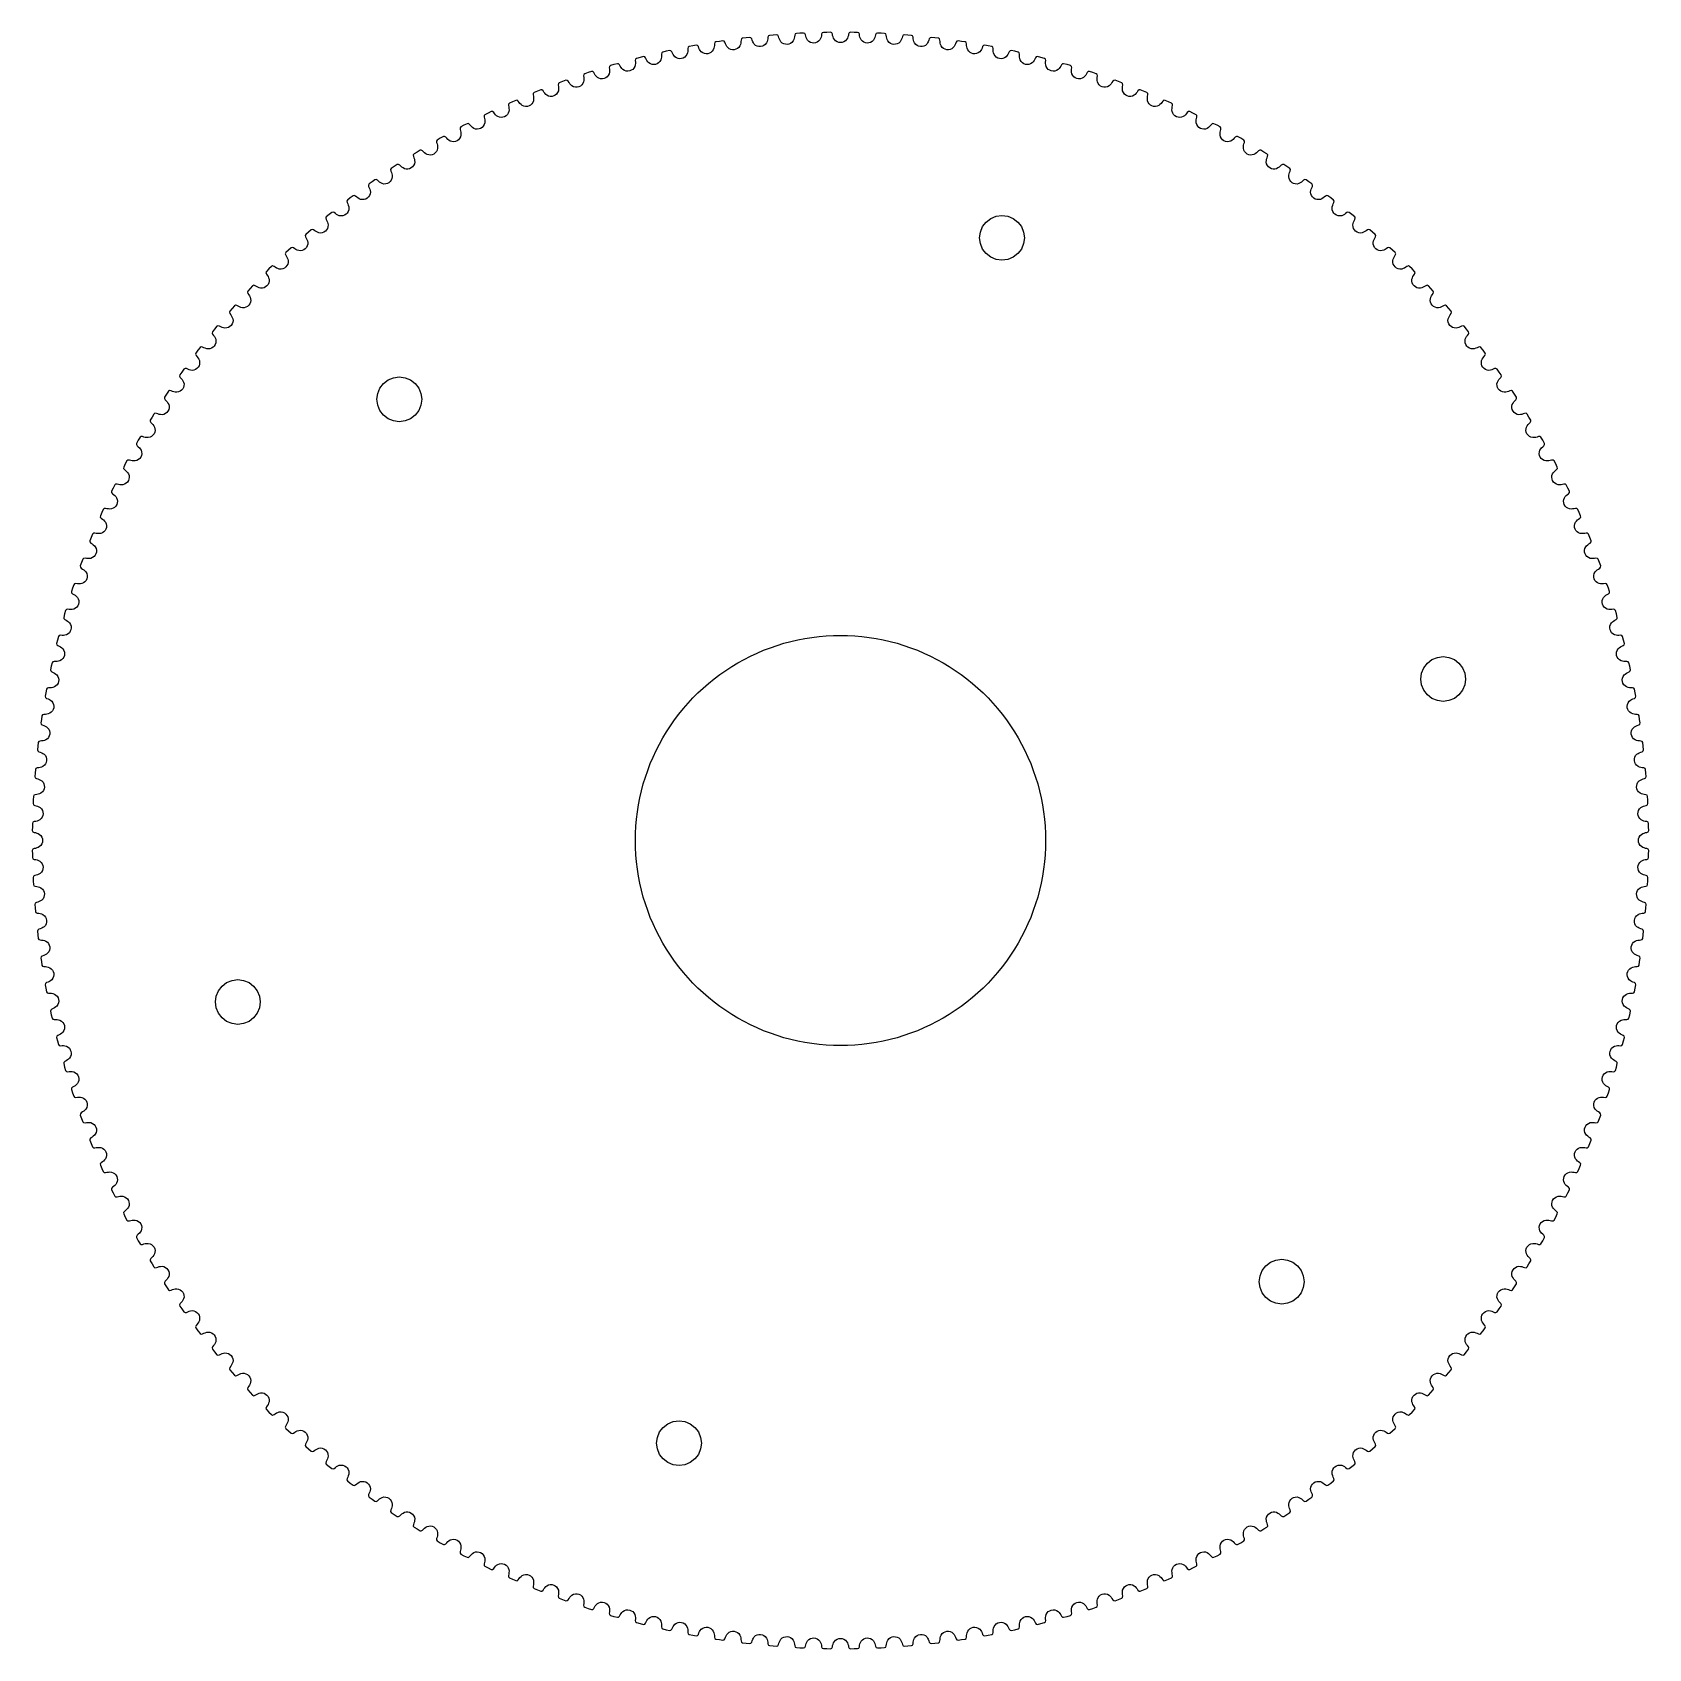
# Model space of a CAD drawing. Header units: metres. Extents: x -60 to 60, y -60 to 60.
import ezdxf

# ---------------------------------------------------------------- set-up
doc = ezdxf.new("R2010")
doc.units = ezdxf.units.M

msp = doc.modelspace()

# ---------------------------------------------------------------- linework, layer by layer
for p, q in [((-11.2268, 58.4868), (-11.2568, 58.3855)), ((-11.1491, 58.5354), (-11.2268, 58.4868)), ((-10.8917, 58.5844), (-11.1491, 58.5354)), ((-10.6339, 58.6312), (-10.8917, 58.5844)), ((-10.5439, 58.6137), (-10.6339, 58.6312)), ((-10.4795, 58.53), (-10.5439, 58.6137)), ((-10.4421, 58.4269), (-10.4795, 58.53)), ((-10.3937, 58.3289), (-10.4421, 58.4269)), ((-9.33984, 58.4046), (-9.37624, 58.3011)), ((-9.31468, 58.5109), (-9.33984, 58.4046)), ((-9.30112, 58.6193), (-9.31468, 58.5109)), ((-9.29959, 58.729), (-9.30112, 58.6193)), ((-9.26624, 58.8293), (-9.29959, 58.729)), ((-9.1869, 58.8753), (-9.26624, 58.8293)), ((-8.92804, 58.9156), (-9.1869, 58.8753)), ((-8.66887, 58.9538), (-8.92804, 58.9156)), ((-8.57947, 58.9333), (-8.66887, 58.9538)), ((-8.5179, 58.8475), (-8.57947, 58.9333)), ((-8.48395, 58.7432), (-8.5179, 58.8475)), ((-8.43887, 58.6436), (-8.48395, 58.7432)), ((-8.38332, 58.5495), (-8.43887, 58.6436)), ((-8.31792, 58.4615), (-8.38332, 58.5495)), ((-8.21246, 58.3776), (-8.31792, 58.4615)), ((-7.50241, 58.4731), (-7.60188, 58.3887)), ((-7.42287, 58.5818), (-7.50241, 58.4731)), ((-7.38304, 58.684), (-7.42287, 58.5818)), ((-7.35434, 58.7895), (-7.38304, 58.684)), ((-7.33716, 58.8974), (-7.35434, 58.7895)), ((-7.33197, 59.007), (-7.33716, 58.8974)), ((-7.29527, 59.106), (-7.33197, 59.007)), ((-7.21446, 59.1494), (-7.29527, 59.106)), ((-6.95439, 59.181), (-7.21446, 59.1494)), ((-6.69406, 59.2105), (-6.95439, 59.181)), ((-6.60541, 59.1871), (-6.69406, 59.2105)), ((-6.54675, 59.0992), (-6.60541, 59.1871)), ((-6.5163, 58.9939), (-6.54675, 59.0992)), ((-6.47458, 58.8929), (-6.5163, 58.9939)), ((-6.42221, 58.797), (-6.47458, 58.8929)), ((-6.35977, 58.7068), (-6.42221, 58.797)), ((-6.25719, 58.6194), (-6.35977, 58.7068)), ((-6.14087, 58.5604), (-6.25719, 58.6194)), ((-6.01607, 58.53), (-6.14087, 58.5604)), ((-5.888, 58.5284), (-6.01607, 58.53)), ((-5.76283, 58.5555), (-5.888, 58.5284)), ((-5.64658, 58.6101), (-5.76283, 58.5555)), ((-5.54436, 58.6911), (-5.64658, 58.6101)), ((-5.46121, 58.7971), (-5.54436, 58.6911)), ((-5.418, 58.898), (-5.46121, 58.7971)), ((-5.38577, 59.0024), (-5.418, 58.898)), ((-5.36501, 59.1097), (-5.38577, 59.0024)), ((-5.35617, 59.219), (-5.36501, 59.1097)), ((-5.31618, 59.3168), (-5.35617, 59.219)), ((-5.23396, 59.3574), (-5.31618, 59.3168)), ((-4.97298, 59.3804), (-5.23396, 59.3574)), ((-4.71182, 59.4012), (-4.97298, 59.3804)), ((-4.62399, 59.3748), (-4.71182, 59.4012)), ((-4.5683, 59.285), (-4.62399, 59.3748)), ((-4.54138, 59.1786), (-4.5683, 59.285)), ((-4.50307, 59.0763), (-4.54138, 59.1786)), ((-4.45392, 58.9787), (-4.50307, 59.0763)), ((-4.39455, 58.8865), (-4.45392, 58.9787)), ((-4.29492, 58.7958), (-4.39455, 58.8865)), ((-4.18065, 58.7329), (-4.29492, 58.7958)), ((-4.05693, 58.6983), (-4.18065, 58.7329)), ((-3.92899, 58.6924), (-4.05693, 58.6983)), ((-3.80298, 58.7153), (-3.92899, 58.6924)), ((-3.68497, 58.7661), (-3.80298, 58.7153)), ((-3.58009, 58.8436), (-3.68497, 58.7661)), ((-3.49345, 58.9468), (-3.58009, 58.8436)), ((-3.4469, 59.0461), (-3.49345, 58.9468)), ((-3.41121, 59.1494), (-3.4469, 59.0461)), ((-3.38687, 59.2559), (-3.41121, 59.1494)), ((-3.37437, 59.3649), (-3.38687, 59.2559)), ((-3.33113, 59.4613), (-3.37437, 59.3649)), ((-3.24763, 59.4992), (-3.33113, 59.4613)), ((-2.98601, 59.5134), (-3.24763, 59.4992)), ((-2.72427, 59.5254), (-2.98601, 59.5134)), ((-2.63741, 59.4961), (-2.72427, 59.5254)), ((-2.58473, 59.4045), (-2.63741, 59.4961)), ((-2.5614, 59.2974), (-2.58473, 59.4045)), ((-2.52652, 59.1938), (-2.5614, 59.2974)), ((-2.48067, 59.0946), (-2.52652, 59.1938)), ((-2.42439, 59.0004), (-2.48067, 59.0946)), ((-2.32787, 58.9064), (-2.42439, 59.0004)), ((-2.21576, 58.8398), (-2.32787, 58.9064)), ((-2.09326, 58.8011), (-2.21576, 58.8398)), ((-1.96559, 58.7909), (-2.09326, 58.8011)), ((-1.83888, 58.8096), (-1.96559, 58.7909)), ((-1.71924, 58.8564), (-1.83888, 58.8096)), ((-1.61183, 58.9304), (-1.71924, 58.8564)), ((-1.52179, 59.0306), (-1.61183, 58.9304)), ((-1.47195, 59.1283), (-1.52179, 59.0306)), ((-1.43283, 59.2304), (-1.47195, 59.1283)), ((-1.40494, 59.336), (-1.43283, 59.2304)), ((-1.38881, 59.4445), (-1.40494, 59.336)), ((-1.34238, 59.5394), (-1.38881, 59.4445)), ((-1.25763, 59.5745), (-1.34238, 59.5394)), ((-0.9957, 59.5799), (-1.25763, 59.5745)), ((-0.7337, 59.5832), (-0.9957, 59.5799)), ((-0.64787, 59.551), (-0.7337, 59.5832)), ((-0.5983, 59.4577), (-0.64787, 59.551)), ((-0.57855, 59.3498), (-0.5983, 59.4577)), ((-0.54715, 59.2452), (-0.57855, 59.3498)), ((-0.50464, 59.1445), (-0.54715, 59.2452)), ((-0.45155, 59.0485), (-0.50464, 59.1445)), ((-0.35822, 58.9513), (-0.45155, 59.0485)), ((-0.2484, 58.881), (-0.35822, 58.9513)), ((-0.12726, 58.8382), (-0.2484, 58.881)), ((0, 58.8238), (-0.12726, 58.8382)), ((0.12726, 58.8382), (0, 58.8238)), ((0.2484, 58.881), (0.12726, 58.8382)), ((0.35822, 58.9513), (0.2484, 58.881)), ((0.45155, 59.0485), (0.35822, 58.9513)), ((0.50464, 59.1445), (0.45155, 59.0485)), ((0.54715, 59.2452), (0.50464, 59.1445)), ((0.57855, 59.3498), (0.54715, 59.2452)), ((0.5983, 59.4577), (0.57855, 59.3498)), ((0.64787, 59.551), (0.5983, 59.4577)), ((0.7337, 59.5832), (0.64787, 59.551)), ((0.9957, 59.5799), (0.7337, 59.5832)), ((1.25763, 59.5745), (0.9957, 59.5799)), ((1.34238, 59.5394), (1.25763, 59.5745)), ((1.38881, 59.4445), (1.34238, 59.5394)), ((1.40494, 59.336), (1.38881, 59.4445)), ((1.43283, 59.2304), (1.40494, 59.336)), ((1.47195, 59.1283), (1.43283, 59.2304)), ((1.52179, 59.0306), (1.47195, 59.1283)), ((1.61183, 58.9304), (1.52179, 59.0306)), ((1.71924, 58.8564), (1.61183, 58.9304)), ((1.83888, 58.8096), (1.71924, 58.8564)), ((1.96559, 58.7909), (1.83888, 58.8096)), ((2.09326, 58.8011), (1.96559, 58.7909)), ((2.21576, 58.8398), (2.09326, 58.8011)), ((2.32787, 58.9064), (2.21576, 58.8398)), ((2.42439, 59.0004), (2.32787, 58.9064)), ((2.48067, 59.0946), (2.42439, 59.0004)), ((2.52652, 59.1938), (2.48067, 59.0946)), ((2.5614, 59.2974), (2.52652, 59.1938)), ((2.58473, 59.4045), (2.5614, 59.2974)), ((2.63741, 59.4961), (2.58473, 59.4045)), ((2.72427, 59.5254), (2.63741, 59.4961)), ((2.98601, 59.5134), (2.72427, 59.5254)), ((3.24763, 59.4992), (2.98601, 59.5134)), ((3.33113, 59.4613), (3.24763, 59.4992)), ((3.37437, 59.3649), (3.33113, 59.4613)), ((3.38687, 59.2559), (3.37437, 59.3649)), ((3.41121, 59.1494), (3.38687, 59.2559)), ((3.4469, 59.0461), (3.41121, 59.1494)), ((3.49345, 58.9468), (3.4469, 59.0461)), ((3.58009, 58.8436), (3.49345, 58.9468)), ((3.68497, 58.7661), (3.58009, 58.8436)), ((3.80298, 58.7153), (3.68497, 58.7661)), ((3.92899, 58.6924), (3.80298, 58.7153)), ((4.05693, 58.6983), (3.92899, 58.6924)), ((4.18065, 58.7329), (4.05693, 58.6983)), ((4.29492, 58.7958), (4.18065, 58.7329)), ((4.39455, 58.8865), (4.29492, 58.7958)), ((4.45392, 58.9787), (4.39455, 58.8865)), ((4.50307, 59.0763), (4.45392, 58.9787)), ((4.54138, 59.1786), (4.50307, 59.0763)), ((4.5683, 59.285), (4.54138, 59.1786)), ((4.62399, 59.3748), (4.5683, 59.285)), ((4.71182, 59.4012), (4.62399, 59.3748)), ((4.97298, 59.3804), (4.71182, 59.4012)), ((5.23396, 59.3574), (4.97298, 59.3804)), ((5.31618, 59.3168), (5.23396, 59.3574)), ((5.35617, 59.219), (5.31618, 59.3168)), ((5.36501, 59.1097), (5.35617, 59.219)), ((5.38577, 59.0024), (5.36501, 59.1097)), ((5.418, 58.898), (5.38577, 59.0024)), ((5.46121, 58.7971), (5.418, 58.898)), ((5.54436, 58.6911), (5.46121, 58.7971)), ((5.64658, 58.6101), (5.54436, 58.6911)), ((5.76283, 58.5555), (5.64658, 58.6101)), ((5.888, 58.5284), (5.76283, 58.5555)), ((6.01607, 58.53), (5.888, 58.5284)), ((6.14087, 58.5604), (6.01607, 58.53)), ((6.25719, 58.6194), (6.14087, 58.5604)), ((6.35977, 58.7068), (6.25719, 58.6194)), ((6.42221, 58.797), (6.35977, 58.7068)), ((6.47458, 58.8929), (6.42221, 58.797)), ((6.5163, 58.9939), (6.47458, 58.8929)), ((6.54675, 59.0992), (6.5163, 58.9939)), ((6.60541, 59.1871), (6.54675, 59.0992)), ((6.69406, 59.2105), (6.60541, 59.1871)), ((6.95439, 59.181), (6.69406, 59.2105)), ((7.21446, 59.1494), (6.95439, 59.181)), ((7.29527, 59.106), (7.21446, 59.1494)), ((7.33197, 59.007), (7.29527, 59.106)), ((7.33716, 58.8974), (7.33197, 59.007)), ((7.35434, 58.7895), (7.33716, 58.8974)), ((7.38304, 58.684), (7.35434, 58.7895)), ((7.42287, 58.5818), (7.38304, 58.684)), ((7.50241, 58.4731), (7.42287, 58.5818)), ((7.60188, 58.3887), (7.50241, 58.4731)), ((8.31792, 58.4615), (8.21246, 58.3776)), ((8.38332, 58.5495), (8.31792, 58.4615)), ((8.43887, 58.6436), (8.38332, 58.5495)), ((8.48395, 58.7432), (8.43887, 58.6436)), ((8.5179, 58.8475), (8.48395, 58.7432)), ((8.57947, 58.9333), (8.5179, 58.8475)), ((8.66887, 58.9538), (8.57947, 58.9333)), ((8.92804, 58.9156), (8.66887, 58.9538)), ((9.1869, 58.8753), (8.92804, 58.9156)), ((9.26624, 58.8293), (9.1869, 58.8753)), ((9.29959, 58.729), (9.26624, 58.8293)), ((9.30112, 58.6193), (9.29959, 58.729)), ((9.31468, 58.5109), (9.30112, 58.6193)), ((9.33984, 58.4046), (9.31468, 58.5109)), ((9.37624, 58.3011), (9.33984, 58.4046)), ((10.4421, 58.4269), (10.3937, 58.3289)), ((10.4795, 58.53), (10.4421, 58.4269)), ((10.5439, 58.6137), (10.4795, 58.53)), ((10.6339, 58.6312), (10.5439, 58.6137)), ((10.8917, 58.5844), (10.6339, 58.6312)), ((11.1491, 58.5354), (10.8917, 58.5844)), ((11.2268, 58.4868), (11.1491, 58.5354)), ((11.2568, 58.3855), (11.2268, 58.4868)), ((-16.7011, 57.2), (-16.9522, 57.1255)), ((-16.4493, 57.2723), (-16.7011, 57.2)), ((-16.358, 57.264), (-16.4493, 57.2723)), ((-16.2855, 57.1871), (-16.358, 57.264)), ((-15.1246, 57.2847), (-15.139, 57.1764)), ((-15.1082, 57.6063), (-15.1314, 57.5032)), ((-15.1314, 57.5032), (-15.1219, 57.3939)), ((-15.1219, 57.3939), (-15.1246, 57.2847)), ((-15.0339, 57.66), (-15.1082, 57.6063)), ((-14.7804, 57.7261), (-15.0339, 57.66)), ((-14.5263, 57.79), (-14.7804, 57.7261)), ((-14.4353, 57.7786), (-14.5263, 57.79)), ((-14.3655, 57.6993), (-14.4353, 57.7786)), ((-14.3213, 57.5989), (-14.3655, 57.6993)), ((-14.2665, 57.5044), (-14.3213, 57.5989)), ((-14.2018, 57.4163), (-14.2665, 57.5044)), ((-14.1279, 57.3353), (-14.2018, 57.4163)), ((-14.0146, 57.2624), (-14.1279, 57.3353)), ((-13.8914, 57.2194), (-14.0146, 57.2624)), ((-13.7637, 57.2059), (-13.8914, 57.2194)), ((-13.6365, 57.2213), (-13.7637, 57.2059)), ((-13.5161, 57.2649), (-13.6365, 57.2213)), ((-13.4082, 57.3346), (-13.5161, 57.2649)), ((-13.3176, 57.4285), (-13.4082, 57.3346)), ((-13.2494, 57.5446), (-13.3176, 57.4285)), ((-13.22, 57.6503), (-13.2494, 57.5446)), ((-13.202, 57.7581), (-13.22, 57.6503)), ((-13.1957, 57.8672), (-13.202, 57.7581)), ((-13.1749, 58.079), (-13.2015, 57.9767)), ((-13.2015, 57.9767), (-13.1957, 57.8672)), ((-13.0988, 58.1302), (-13.1749, 58.079)), ((-12.8432, 58.1877), (-13.0988, 58.1302)), ((-12.5872, 58.2431), (-12.8432, 58.1877)), ((-12.4966, 58.2287), (-12.5872, 58.2431)), ((-12.4294, 58.1471), (-12.4966, 58.2287)), ((-12.3886, 58.0453), (-12.4294, 58.1471)), ((-12.337, 57.949), (-12.3886, 58.0453)), ((-12.2753, 57.8588), (-12.337, 57.949)), ((-12.2041, 57.7753), (-12.2753, 57.8588)), ((-12.0933, 57.6987), (-12.2041, 57.7753)), ((-11.9717, 57.6516), (-12.0933, 57.6987)), ((-11.8445, 57.6339), (-11.9717, 57.6516)), ((-11.7169, 57.6451), (-11.8445, 57.6339)), ((-11.595, 57.6846), (-11.7169, 57.6451)), ((-11.4848, 57.7506), (-11.595, 57.6846)), ((-11.3912, 57.8414), (-11.4848, 57.7506)), ((-11.3191, 57.9552), (-11.3912, 57.8414)), ((-11.2862, 58.0599), (-11.3191, 57.9552)), ((-11.2646, 58.167), (-11.2862, 58.0599)), ((-11.2547, 58.2758), (-11.2646, 58.167)), ((-11.2568, 58.3855), (-11.2547, 58.2758)), ((-10.3351, 58.2367), (-10.3937, 58.3289)), ((-10.2668, 58.1509), (-10.3351, 58.2367)), ((-10.1586, 58.0706), (-10.2668, 58.1509)), ((-10.0386, 58.0195), (-10.1586, 58.0706)), ((-9.912, 57.9975), (-10.0386, 58.0195)), ((-9.78412, 58.0044), (-9.912, 57.9975)), ((-9.66103, 58.0398), (-9.78412, 58.0044)), ((-9.54869, 58.1021), (-9.66103, 58.0398)), ((-9.4521, 58.1897), (-9.54869, 58.1021)), ((-9.37624, 58.3011), (-9.4521, 58.1897)), ((-8.09424, 58.3225), (-8.21246, 58.3776)), ((-7.96849, 58.2963), (-8.09424, 58.3225)), ((-7.84044, 58.2989), (-7.96849, 58.2963)), ((-7.71623, 58.3302), (-7.84044, 58.2989)), ((-7.60188, 58.3887), (-7.71623, 58.3302)), ((7.71623, 58.3302), (7.60188, 58.3887)), ((7.84044, 58.2989), (7.71623, 58.3302)), ((7.96849, 58.2963), (7.84044, 58.2989)), ((8.09424, 58.3225), (7.96849, 58.2963)), ((8.21246, 58.3776), (8.09424, 58.3225)), ((9.4521, 58.1897), (9.37624, 58.3011)), ((9.54869, 58.1021), (9.4521, 58.1897)), ((9.66103, 58.0398), (9.54869, 58.1021)), ((9.78412, 58.0044), (9.66103, 58.0398)), ((9.912, 57.9975), (9.78412, 58.0044)), ((10.0386, 58.0195), (9.912, 57.9975)), ((10.1586, 58.0706), (10.0386, 58.0195)), ((10.2668, 58.1509), (10.1586, 58.0706)), ((10.3351, 58.2367), (10.2668, 58.1509)), ((10.3937, 58.3289), (10.3351, 58.2367)), ((11.2547, 58.2758), (11.2568, 58.3855)), ((11.2646, 58.167), (11.2547, 58.2758)), ((11.2862, 58.0599), (11.2646, 58.167)), ((11.3191, 57.9552), (11.2862, 58.0599)), ((11.3912, 57.8414), (11.3191, 57.9552)), ((11.4848, 57.7506), (11.3912, 57.8414)), ((11.595, 57.6846), (11.4848, 57.7506)), ((11.7169, 57.6451), (11.595, 57.6846)), ((11.8445, 57.6339), (11.7169, 57.6451)), ((11.9717, 57.6516), (11.8445, 57.6339)), ((12.0933, 57.6987), (11.9717, 57.6516)), ((12.2041, 57.7753), (12.0933, 57.6987)), ((12.2753, 57.8588), (12.2041, 57.7753)), ((12.337, 57.949), (12.2753, 57.8588)), ((12.3886, 58.0453), (12.337, 57.949)), ((12.4294, 58.1471), (12.3886, 58.0453)), ((12.4966, 58.2287), (12.4294, 58.1471)), ((12.5872, 58.2431), (12.4966, 58.2287)), ((12.8432, 58.1877), (12.5872, 58.2431)), ((13.0988, 58.1302), (12.8432, 58.1877)), ((13.1749, 58.079), (13.0988, 58.1302)), ((13.2015, 57.9767), (13.1749, 58.079)), ((13.1957, 57.8672), (13.2015, 57.9767)), ((13.202, 57.7581), (13.1957, 57.8672)), ((13.22, 57.6503), (13.202, 57.7581)), ((13.2494, 57.5446), (13.22, 57.6503)), ((13.3176, 57.4285), (13.2494, 57.5446)), ((13.4082, 57.3346), (13.3176, 57.4285)), ((13.5161, 57.2649), (13.4082, 57.3346)), ((13.6365, 57.2213), (13.5161, 57.2649)), ((13.7637, 57.2059), (13.6365, 57.2213)), ((13.8914, 57.2194), (13.7637, 57.2059)), ((14.0146, 57.2624), (13.8914, 57.2194)), ((14.1279, 57.3353), (14.0146, 57.2624)), ((14.2018, 57.4163), (14.1279, 57.3353)), ((14.2665, 57.5044), (14.2018, 57.4163)), ((14.3213, 57.5989), (14.2665, 57.5044)), ((14.3655, 57.6993), (14.3213, 57.5989)), ((14.4353, 57.7786), (14.3655, 57.6993)), ((14.5263, 57.79), (14.4353, 57.7786)), ((14.7804, 57.7261), (14.5263, 57.79)), ((15.0339, 57.66), (14.7804, 57.7261)), ((15.1082, 57.6063), (15.0339, 57.66)), ((15.1314, 57.5032), (15.1082, 57.6063)), ((15.1219, 57.3939), (15.1314, 57.5032)), ((15.1246, 57.2847), (15.1219, 57.3939)), ((15.139, 57.1764), (15.1246, 57.2847)), ((16.358, 57.264), (16.2855, 57.1871)), ((16.4493, 57.2723), (16.358, 57.264)), ((16.7011, 57.2), (16.4493, 57.2723)), ((16.9522, 57.1255), (16.7011, 57.2)), ((-20.2379, 56.0457), (-20.4843, 55.9567)), ((-20.1462, 56.0435), (-20.2379, 56.0457)), ((-20.0688, 55.9716), (-20.1462, 56.0435)), ((-18.9241, 56.0375), (-18.9428, 55.9294)), ((-18.9222, 56.4685), (-18.9384, 56.3641)), ((-18.9384, 56.3641), (-18.9217, 56.2557)), ((-18.917, 56.1466), (-18.9241, 56.0375)), ((-18.8516, 56.5271), (-18.9222, 56.4685)), ((-18.9217, 56.2557), (-18.917, 56.1466)), ((-18.6031, 56.6099), (-18.8516, 56.5271)), ((-18.3539, 56.6907), (-18.6031, 56.6099)), ((-18.2623, 56.6854), (-18.3539, 56.6907)), ((-18.1873, 56.611), (-18.2623, 56.6854)), ((-18.1365, 56.5138), (-18.1873, 56.611)), ((-18.0755, 56.4231), (-18.1365, 56.5138)), ((-18.0051, 56.3395), (-18.0755, 56.4231)), ((-17.9259, 56.2636), (-18.0051, 56.3395)), ((-17.808, 56.1984), (-17.9259, 56.2636)), ((-17.6822, 56.1638), (-17.808, 56.1984)), ((-17.5539, 56.1588), (-17.6822, 56.1638)), ((-17.428, 56.1827), (-17.5539, 56.1588)), ((-17.3108, 56.2342), (-17.428, 56.1827)), ((-17.2077, 56.311), (-17.3108, 56.2342)), ((-17.1237, 56.4107), (-17.2077, 56.311)), ((-17.0633, 56.5312), (-17.1237, 56.4107)), ((-17.0411, 56.6386), (-17.0633, 56.5312)), ((-17.0247, 57.0693), (-17.0444, 56.9655)), ((-17.0444, 56.9655), (-17.0313, 56.8566)), ((-17.0303, 56.7473), (-17.0411, 56.6386)), ((-17.0313, 56.8566), (-17.0303, 56.7473)), ((-16.9522, 57.1255), (-17.0247, 57.0693)), ((-16.2379, 57.0882), (-16.2855, 57.1871)), ((-16.18, 56.9956), (-16.2379, 57.0882)), ((-16.1124, 56.9097), (-16.18, 56.9956)), ((-16.0358, 56.8312), (-16.1124, 56.9097)), ((-15.9202, 56.7621), (-16.0358, 56.8312)), ((-15.7957, 56.7233), (-15.9202, 56.7621)), ((-15.6675, 56.714), (-15.7957, 56.7233)), ((-15.541, 56.7337), (-15.6675, 56.714)), ((-15.422, 56.7813), (-15.541, 56.7337)), ((-15.3165, 56.8545), (-15.422, 56.7813)), ((-15.2292, 56.9514), (-15.3165, 56.8545)), ((-15.1648, 57.0698), (-15.2292, 56.9514)), ((-15.139, 57.1764), (-15.1648, 57.0698)), ((15.1648, 57.0698), (15.139, 57.1764)), ((15.2292, 56.9514), (15.1648, 57.0698)), ((15.3165, 56.8545), (15.2292, 56.9514)), ((15.422, 56.7813), (15.3165, 56.8545)), ((15.541, 56.7337), (15.422, 56.7813)), ((15.6675, 56.714), (15.541, 56.7337)), ((15.7957, 56.7233), (15.6675, 56.714)), ((15.9202, 56.7621), (15.7957, 56.7233)), ((16.0358, 56.8312), (15.9202, 56.7621)), ((16.1124, 56.9097), (16.0358, 56.8312)), ((16.18, 56.9956), (16.1124, 56.9097)), ((16.2379, 57.0882), (16.18, 56.9956)), ((16.2855, 57.1871), (16.2379, 57.0882)), ((17.0247, 57.0693), (16.9522, 57.1255)), ((17.0444, 56.9655), (17.0247, 57.0693)), ((17.0303, 56.7473), (17.0313, 56.8566)), ((17.0411, 56.6386), (17.0303, 56.7473)), ((17.0313, 56.8566), (17.0444, 56.9655)), ((17.0633, 56.5312), (17.0411, 56.6386)), ((17.1237, 56.4107), (17.0633, 56.5312)), ((17.2077, 56.311), (17.1237, 56.4107)), ((17.3108, 56.2342), (17.2077, 56.311)), ((17.428, 56.1827), (17.3108, 56.2342)), ((17.5539, 56.1588), (17.428, 56.1827)), ((17.6822, 56.1638), (17.5539, 56.1588)), ((17.808, 56.1984), (17.6822, 56.1638)), ((17.9259, 56.2636), (17.808, 56.1984)), ((18.0051, 56.3395), (17.9259, 56.2636)), ((18.0755, 56.4231), (18.0051, 56.3395)), ((18.1365, 56.5138), (18.0755, 56.4231)), ((18.1873, 56.611), (18.1365, 56.5138)), ((18.2623, 56.6854), (18.1873, 56.611)), ((18.3539, 56.6907), (18.2623, 56.6854)), ((18.6031, 56.6099), (18.3539, 56.6907)), ((18.8516, 56.5271), (18.6031, 56.6099)), ((18.9222, 56.4685), (18.8516, 56.5271)), ((18.917, 56.1466), (18.9217, 56.2557)), ((18.9241, 56.0375), (18.917, 56.1466)), ((18.9217, 56.2557), (18.9384, 56.3641)), ((18.9384, 56.3641), (18.9222, 56.4685)), ((18.9428, 55.9294), (18.9241, 56.0375)), ((20.1462, 56.0435), (20.0688, 55.9716)), ((20.2379, 56.0457), (20.1462, 56.0435)), ((20.4843, 55.9567), (20.2379, 56.0457)), ((-22.6516, 55.0786), (-22.6608, 54.9733)), ((-22.6608, 54.9733), (-22.6369, 54.8663)), ((-22.5851, 55.1417), (-22.6516, 55.0786)), ((-22.6369, 54.8663), (-22.625, 54.7577)), ((-22.3427, 55.241), (-22.5851, 55.1417)), ((-22.0994, 55.3382), (-22.3427, 55.241)), ((-22.0077, 55.339), (-22.0994, 55.3382)), ((-21.9279, 55.2698), (-22.0077, 55.339)), ((-21.8707, 55.1762), (-21.9279, 55.2698)), ((-21.8038, 55.0898), (-21.8707, 55.1762)), ((-21.7279, 55.0111), (-21.8038, 55.0898)), ((-21.6439, 54.9406), (-21.7279, 55.0111)), ((-21.5218, 54.8835), (-21.6439, 54.9406)), ((-21.3941, 54.8573), (-21.5218, 54.8835)), ((-21.2657, 54.8609), (-21.3941, 54.8573)), ((-21.1417, 54.8932), (-21.2657, 54.8609)), ((-21.0282, 54.9524), (-21.1417, 54.8932)), ((-20.9305, 55.0359), (-21.0282, 54.9524)), ((-20.8533, 55.141), (-20.9305, 55.0359)), ((-20.8011, 55.2652), (-20.8533, 55.141)), ((-20.7985, 55.8047), (-20.8112, 55.6998)), ((-20.8112, 55.6998), (-20.7909, 55.592)), ((-20.7861, 55.3739), (-20.8011, 55.2652)), ((-20.7299, 55.8656), (-20.7985, 55.8047)), ((-20.7909, 55.592), (-20.7826, 55.4831)), ((-20.7826, 55.4831), (-20.7861, 55.3739)), ((-20.4843, 55.9567), (-20.7299, 55.8656)), ((-20.0148, 55.8762), (-20.0688, 55.9716)), ((-19.9508, 55.7876), (-20.0148, 55.8762)), ((-19.8776, 55.7064), (-19.9508, 55.7876)), ((-19.7959, 55.6332), (-19.8776, 55.7064)), ((-19.6759, 55.572), (-19.7959, 55.6332)), ((-19.5491, 55.5415), (-19.6759, 55.572)), ((-19.4206, 55.5409), (-19.5491, 55.5415)), ((-19.2957, 55.569), (-19.4206, 55.5409)), ((-19.1802, 55.6244), (-19.2957, 55.569)), ((-19.0798, 55.7045), (-19.1802, 55.6244)), ((-18.9991, 55.807), (-19.0798, 55.7045)), ((-18.9428, 55.9294), (-18.9991, 55.807)), ((18.9991, 55.807), (18.9428, 55.9294)), ((19.0798, 55.7045), (18.9991, 55.807)), ((19.1802, 55.6244), (19.0798, 55.7045)), ((19.2957, 55.569), (19.1802, 55.6244)), ((19.4206, 55.5409), (19.2957, 55.569)), ((19.5491, 55.5415), (19.4206, 55.5409)), ((19.6759, 55.572), (19.5491, 55.5415)), ((19.7959, 55.6332), (19.6759, 55.572)), ((19.8776, 55.7064), (19.7959, 55.6332)), ((19.9508, 55.7876), (19.8776, 55.7064)), ((20.0148, 55.8762), (19.9508, 55.7876)), ((20.0688, 55.9716), (20.0148, 55.8762)), ((20.7299, 55.8656), (20.4843, 55.9567)), ((20.7985, 55.8047), (20.7299, 55.8656)), ((20.7826, 55.4831), (20.7909, 55.592)), ((20.7861, 55.3739), (20.7826, 55.4831)), ((20.8011, 55.2652), (20.7861, 55.3739)), ((20.7909, 55.592), (20.8112, 55.6998)), ((20.8112, 55.6998), (20.7985, 55.8047)), ((20.8533, 55.141), (20.8011, 55.2652)), ((20.9305, 55.0359), (20.8533, 55.141)), ((21.0282, 54.9524), (20.9305, 55.0359)), ((21.1417, 54.8932), (21.0282, 54.9524)), ((21.2657, 54.8609), (21.1417, 54.8932)), ((21.3941, 54.8573), (21.2657, 54.8609)), ((21.5218, 54.8835), (21.3941, 54.8573)), ((21.6439, 54.9406), (21.5218, 54.8835)), ((21.7279, 55.0111), (21.6439, 54.9406)), ((21.8038, 55.0898), (21.7279, 55.0111)), ((21.8707, 55.1762), (21.8038, 55.0898)), ((21.9279, 55.2698), (21.8707, 55.1762)), ((22.0077, 55.339), (21.9279, 55.2698)), ((22.0994, 55.3382), (22.0077, 55.339)), ((22.3427, 55.241), (22.0994, 55.3382)), ((22.5851, 55.1417), (22.3427, 55.241)), ((22.6516, 55.0786), (22.5851, 55.1417)), ((22.625, 54.7577), (22.6369, 54.8663)), ((22.6369, 54.8663), (22.6608, 54.9733)), ((22.6608, 54.9733), (22.6516, 55.0786)), ((-25.9825, 53.6253), (-26.2177, 53.5101)), ((-25.7462, 53.7385), (-25.9825, 53.6253)), ((-25.6548, 53.7455), (-25.7462, 53.7385)), ((-25.5705, 53.6817), (-25.6548, 53.7455)), ((-25.5072, 53.5922), (-25.5705, 53.6817)), ((-24.4897, 53.625), (-24.5597, 53.515)), ((-24.446, 53.7524), (-24.4897, 53.625)), ((-24.4794, 54.2909), (-24.4851, 54.1854)), ((-24.4851, 54.1854), (-24.4576, 54.0792)), ((-24.4151, 54.3562), (-24.4794, 54.2909)), ((-24.4576, 54.0792), (-24.442, 53.9711)), ((-24.4382, 53.8618), (-24.446, 53.7524)), ((-24.442, 53.9711), (-24.4382, 53.8618)), ((-24.1761, 54.4635), (-24.4151, 54.3562)), ((-23.9362, 54.5688), (-24.1761, 54.4635)), ((-23.8445, 54.5727), (-23.9362, 54.5688)), ((-23.7625, 54.5062), (-23.8445, 54.5727)), ((-23.7022, 54.4146), (-23.7625, 54.5062)), ((-23.6324, 54.3305), (-23.7022, 54.4146)), ((-23.554, 54.2544), (-23.6324, 54.3305)), ((-23.4676, 54.1867), (-23.554, 54.2544)), ((-23.3438, 54.1337), (-23.4676, 54.1867)), ((-23.2152, 54.1118), (-23.3438, 54.1337)), ((-23.087, 54.1197), (-23.2152, 54.1118)), ((-22.9642, 54.1561), (-23.087, 54.1197)), ((-22.8526, 54.2191), (-22.9642, 54.1561)), ((-22.7578, 54.3057), (-22.8526, 54.2191)), ((-22.6842, 54.4134), (-22.7578, 54.3057)), ((-22.6362, 54.5393), (-22.6842, 54.4134)), ((-22.6248, 54.6484), (-22.6362, 54.5393)), ((-22.625, 54.7577), (-22.6248, 54.6484)), ((22.6248, 54.6484), (22.625, 54.7577)), ((22.6362, 54.5393), (22.6248, 54.6484)), ((22.6842, 54.4134), (22.6362, 54.5393)), ((22.7578, 54.3057), (22.6842, 54.4134)), ((22.8526, 54.2191), (22.7578, 54.3057)), ((22.9642, 54.1561), (22.8526, 54.2191)), ((23.087, 54.1197), (22.9642, 54.1561)), ((23.2152, 54.1118), (23.087, 54.1197)), ((23.3438, 54.1337), (23.2152, 54.1118)), ((23.4676, 54.1867), (23.3438, 54.1337)), ((23.554, 54.2544), (23.4676, 54.1867)), ((23.6324, 54.3305), (23.554, 54.2544)), ((23.7022, 54.4146), (23.6324, 54.3305)), ((23.7625, 54.5062), (23.7022, 54.4146)), ((23.8445, 54.5727), (23.7625, 54.5062)), ((23.9362, 54.5688), (23.8445, 54.5727)), ((24.1761, 54.4635), (23.9362, 54.5688)), ((24.4151, 54.3562), (24.1761, 54.4635)), ((24.4794, 54.2909), (24.4151, 54.3562)), ((24.4382, 53.8618), (24.442, 53.9711)), ((24.446, 53.7524), (24.4382, 53.8618)), ((24.442, 53.9711), (24.4576, 54.0792)), ((24.4897, 53.625), (24.446, 53.7524)), ((24.4576, 54.0792), (24.4851, 54.1854)), ((24.4851, 54.1854), (24.4794, 54.2909)), ((24.5597, 53.515), (24.4897, 53.625)), ((25.5705, 53.6817), (25.5072, 53.5922)), ((25.6548, 53.7455), (25.5705, 53.6817)), ((25.7462, 53.7385), (25.6548, 53.7455)), ((25.9825, 53.6253), (25.7462, 53.7385)), ((26.2177, 53.5101), (25.9825, 53.6253)), ((-27.9911, 52.6041), (-28.051, 52.5346)), ((-28.051, 52.5346), (-28.0496, 52.429)), ((-27.7598, 52.7271), (-27.9911, 52.6041)), ((-27.5275, 52.8482), (-27.7598, 52.7271)), ((-27.4364, 52.8582), (-27.5275, 52.8482)), ((-27.35, 52.7973), (-27.4364, 52.8582)), ((-27.2837, 52.7099), (-27.35, 52.7973)), ((-27.2085, 52.6307), (-27.2837, 52.7099)), ((-27.1252, 52.56), (-27.2085, 52.6307)), ((-27.0345, 52.4982), (-27.1252, 52.56)), ((-26.9074, 52.4536), (-27.0345, 52.4982)), ((-26.7776, 52.4404), (-26.9074, 52.4536)), ((-26.6502, 52.4568), (-26.7776, 52.4404)), ((-26.5301, 52.5013), (-26.6502, 52.4568)), ((-26.423, 52.5716), (-26.5301, 52.5013)), ((-26.3342, 52.6644), (-26.423, 52.5716)), ((-26.2679, 52.7767), (-26.3342, 52.6644)), ((-26.2799, 53.4426), (-26.282, 53.337)), ((-26.282, 53.337), (-26.251, 53.2318)), ((-26.2177, 53.5101), (-26.2799, 53.4426)), ((-26.2285, 52.9055), (-26.2679, 52.7767)), ((-26.251, 53.2318), (-26.2318, 53.1242)), ((-26.2318, 53.1242), (-26.2244, 53.0152)), ((-26.2244, 53.0152), (-26.2285, 52.9055)), ((-25.4347, 53.5105), (-25.5072, 53.5922)), ((-25.3537, 53.437), (-25.4347, 53.5105)), ((-25.2652, 53.3723), (-25.3537, 53.437)), ((-25.1396, 53.3234), (-25.2652, 53.3723)), ((-25.0104, 53.3058), (-25.1396, 53.3234)), ((-24.8825, 53.3181), (-25.0104, 53.3058)), ((-24.761, 53.3585), (-24.8825, 53.3181)), ((-24.6516, 53.4252), (-24.761, 53.3585)), ((-24.5597, 53.515), (-24.6516, 53.4252)), ((24.6516, 53.4252), (24.5597, 53.515)), ((24.761, 53.3585), (24.6516, 53.4252)), ((24.8825, 53.3181), (24.761, 53.3585)), ((25.0104, 53.3058), (24.8825, 53.3181)), ((25.1396, 53.3234), (25.0104, 53.3058)), ((25.2652, 53.3723), (25.1396, 53.3234)), ((25.3537, 53.437), (25.2652, 53.3723)), ((25.4347, 53.5105), (25.3537, 53.437)), ((25.5072, 53.5922), (25.4347, 53.5105)), ((26.2799, 53.4426), (26.2177, 53.5101)), ((26.2244, 53.0152), (26.2318, 53.1242)), ((26.2285, 52.9055), (26.2244, 53.0152)), ((26.2679, 52.7767), (26.2285, 52.9055)), ((26.2318, 53.1242), (26.251, 53.2318)), ((26.251, 53.2318), (26.282, 53.337)), ((26.3342, 52.6644), (26.2679, 52.7767)), ((26.282, 53.337), (26.2799, 53.4426)), ((26.423, 52.5716), (26.3342, 52.6644)), ((26.5301, 52.5013), (26.423, 52.5716)), ((26.6502, 52.4568), (26.5301, 52.5013)), ((26.7776, 52.4404), (26.6502, 52.4568)), ((26.9074, 52.4536), (26.7776, 52.4404)), ((27.0345, 52.4982), (26.9074, 52.4536)), ((27.1252, 52.56), (27.0345, 52.4982)), ((27.2085, 52.6307), (27.1252, 52.56)), ((27.2837, 52.7099), (27.2085, 52.6307)), ((27.35, 52.7973), (27.2837, 52.7099)), ((27.4364, 52.8582), (27.35, 52.7973)), ((27.5275, 52.8482), (27.4364, 52.8582)), ((27.7598, 52.7271), (27.5275, 52.8482)), ((27.9911, 52.6041), (27.7598, 52.7271)), ((28.051, 52.5346), (27.9911, 52.6041)), ((28.0496, 52.429), (28.051, 52.5346)), ((-29.7333, 51.6394), (-29.7908, 51.568)), ((-29.7908, 51.568), (-29.7859, 51.4624)), ((-29.7859, 51.4624), (-29.7479, 51.3595)), ((-29.7479, 51.3595), (-29.7216, 51.2535)), ((-29.5062, 51.7701), (-29.7333, 51.6394)), ((-29.7216, 51.2535), (-29.7068, 51.1452)), ((-29.278, 51.8989), (-29.5062, 51.7701)), ((-29.1873, 51.9119), (-29.278, 51.8989)), ((-29.099, 51.8539), (-29.1873, 51.9119)), ((-29.0298, 51.7688), (-29.099, 51.8539)), ((-28.952, 51.6921), (-29.0298, 51.7688)), ((-28.8663, 51.6242), (-28.952, 51.6921)), ((-28.7736, 51.5656), (-28.8663, 51.6242)), ((-28.6451, 51.5252), (-28.7736, 51.5656)), ((-28.515, 51.5163), (-28.6451, 51.5252)), ((-28.3882, 51.537), (-28.515, 51.5163)), ((-28.2696, 51.5855), (-28.3882, 51.537)), ((-28.165, 51.6593), (-28.2696, 51.5855)), ((-28.0793, 51.755), (-28.165, 51.6593)), ((-28.0168, 51.8695), (-28.0793, 51.755)), ((-28.0496, 52.429), (-28.0151, 52.3249)), ((-27.9816, 51.9996), (-28.0168, 51.8695)), ((-28.0151, 52.3249), (-27.9923, 52.218)), ((-27.9923, 52.218), (-27.9812, 52.1093)), ((-27.9812, 52.1093), (-27.9816, 51.9996)), ((27.9812, 52.1093), (27.9923, 52.218)), ((27.9816, 51.9996), (27.9812, 52.1093)), ((28.0168, 51.8695), (27.9816, 51.9996)), ((27.9923, 52.218), (28.0151, 52.3249)), ((28.0151, 52.3249), (28.0496, 52.429)), ((28.0793, 51.755), (28.0168, 51.8695)), ((28.165, 51.6593), (28.0793, 51.755)), ((28.2696, 51.5855), (28.165, 51.6593)), ((28.3882, 51.537), (28.2696, 51.5855)), ((28.515, 51.5163), (28.3882, 51.537)), ((28.6451, 51.5252), (28.515, 51.5163)), ((28.7736, 51.5656), (28.6451, 51.5252)), ((28.8663, 51.6242), (28.7736, 51.5656)), ((28.952, 51.6921), (28.8663, 51.6242)), ((29.0298, 51.7688), (28.952, 51.6921)), ((29.099, 51.8539), (29.0298, 51.7688)), ((29.1873, 51.9119), (29.099, 51.8539)), ((29.278, 51.8989), (29.1873, 51.9119)), ((29.5062, 51.7701), (29.278, 51.8989)), ((29.7333, 51.6394), (29.5062, 51.7701)), ((29.7068, 51.1452), (29.7216, 51.2535)), ((29.7216, 51.2535), (29.7479, 51.3595)), ((29.7908, 51.568), (29.7333, 51.6394)), ((29.7479, 51.3595), (29.7859, 51.4624)), ((29.7859, 51.4624), (29.7908, 51.568)), ((-31.4422, 50.617), (-31.4973, 50.5437)), ((-31.4973, 50.5437), (-31.4888, 50.4384)), ((-31.4888, 50.4384), (-31.4474, 50.3368)), ((-31.4474, 50.3368), (-31.4176, 50.2317)), ((-31.2196, 50.7552), (-31.4422, 50.617)), ((-31.4176, 50.2317), (-31.3992, 50.124)), ((-31.3992, 50.124), (-31.3923, 50.0145)), ((-30.9959, 50.8916), (-31.2196, 50.7552)), ((-30.9056, 50.9076), (-30.9959, 50.8916)), ((-30.8154, 50.8526), (-30.9056, 50.9076)), ((-30.7434, 50.7699), (-30.8154, 50.8526)), ((-30.6631, 50.6958), (-30.7434, 50.7699)), ((-30.5752, 50.6308), (-30.6631, 50.6958)), ((-30.4806, 50.5753), (-30.5752, 50.6308)), ((-30.3508, 50.5393), (-30.4806, 50.5753)), ((-30.2204, 50.5347), (-30.3508, 50.5393)), ((-30.0944, 50.5596), (-30.2204, 50.5347)), ((-29.9776, 50.6121), (-30.0944, 50.5596)), ((-29.8754, 50.6893), (-29.9776, 50.6121)), ((-29.793, 50.7879), (-29.8754, 50.6893)), ((-29.7344, 50.9044), (-29.793, 50.7879)), ((-29.7036, 51.0355), (-29.7344, 50.9044)), ((-29.7068, 51.1452), (-29.7036, 51.0355)), ((29.7036, 51.0355), (29.7068, 51.1452)), ((29.7344, 50.9044), (29.7036, 51.0355)), ((29.793, 50.7879), (29.7344, 50.9044)), ((29.8754, 50.6893), (29.793, 50.7879)), ((29.9776, 50.6121), (29.8754, 50.6893)), ((30.0944, 50.5596), (29.9776, 50.6121)), ((30.2204, 50.5347), (30.0944, 50.5596)), ((30.3508, 50.5393), (30.2204, 50.5347)), ((30.4806, 50.5753), (30.3508, 50.5393)), ((30.5752, 50.6308), (30.4806, 50.5753)), ((30.6631, 50.6958), (30.5752, 50.6308)), ((30.7434, 50.7699), (30.6631, 50.6958)), ((30.8154, 50.8526), (30.7434, 50.7699)), ((30.9056, 50.9076), (30.8154, 50.8526)), ((30.9959, 50.8916), (30.9056, 50.9076)), ((31.2196, 50.7552), (30.9959, 50.8916)), ((31.4422, 50.617), (31.2196, 50.7552)), ((31.3923, 50.0145), (31.3992, 50.124)), ((31.3992, 50.124), (31.4176, 50.2317)), ((31.4176, 50.2317), (31.4474, 50.3368)), ((31.4973, 50.5437), (31.4422, 50.617)), ((31.4474, 50.3368), (31.4888, 50.4384)), ((31.4888, 50.4384), (31.4973, 50.5437)), ((-33.116, 49.5381), (-33.1686, 49.463)), ((-33.1686, 49.463), (-33.1567, 49.358)), ((-33.1567, 49.358), (-33.1119, 49.2579)), ((-32.8982, 49.6837), (-33.116, 49.5381)), ((-33.1119, 49.2579), (-33.0786, 49.1539)), ((-33.0786, 49.1539), (-33.0566, 49.0468)), ((-33.0461, 48.9376), (-33.068, 48.8047)), ((-33.0566, 49.0468), (-33.0461, 48.9376)), ((-32.6791, 49.8274), (-32.8982, 49.6837)), ((-32.5894, 49.8465), (-32.6791, 49.8274)), ((-32.4975, 49.7945), (-32.5894, 49.8465)), ((-32.4227, 49.7142), (-32.4975, 49.7945)), ((-32.34, 49.6429), (-32.4227, 49.7142)), ((-32.25, 49.5809), (-32.34, 49.6429)), ((-32.1536, 49.5285), (-32.25, 49.5809)), ((-32.0226, 49.4969), (-32.1536, 49.5285)), ((-31.8922, 49.4967), (-32.0226, 49.4969)), ((-31.7671, 49.5258), (-31.8922, 49.4967)), ((-31.652, 49.5821), (-31.7671, 49.5258)), ((-31.5525, 49.6628), (-31.652, 49.5821)), ((-31.4734, 49.764), (-31.5525, 49.6628)), ((-31.4187, 49.8824), (-31.4734, 49.764)), ((-31.3923, 50.0145), (-31.4187, 49.8824)), ((31.4187, 49.8824), (31.3923, 50.0145)), ((31.4734, 49.764), (31.4187, 49.8824)), ((31.5525, 49.6628), (31.4734, 49.764)), ((31.652, 49.5821), (31.5525, 49.6628)), ((31.7671, 49.5258), (31.652, 49.5821)), ((31.8922, 49.4967), (31.7671, 49.5258)), ((32.0226, 49.4969), (31.8922, 49.4967)), ((32.1536, 49.5285), (32.0226, 49.4969)), ((32.25, 49.5809), (32.1536, 49.5285)), ((32.34, 49.6429), (32.25, 49.5809)), ((32.4227, 49.7142), (32.34, 49.6429)), ((32.4975, 49.7945), (32.4227, 49.7142)), ((32.5894, 49.8465), (32.4975, 49.7945)), ((32.6791, 49.8274), (32.5894, 49.8465)), ((32.8982, 49.6837), (32.6791, 49.8274)), ((33.116, 49.5381), (32.8982, 49.6837)), ((33.0461, 48.9376), (33.0566, 49.0468)), ((33.068, 48.8047), (33.0461, 48.9376)), ((33.0566, 49.0468), (33.0786, 49.1539)), ((33.0786, 49.1539), (33.1119, 49.2579)), ((33.1119, 49.2579), (33.1567, 49.358)), ((33.1686, 49.463), (33.116, 49.5381)), ((33.1567, 49.358), (33.1686, 49.463)), ((-34.7528, 48.4039), (-34.8029, 48.3271)), ((-34.8029, 48.3271), (-34.7874, 48.2225)), ((-34.7874, 48.2225), (-34.7393, 48.124)), ((-34.54, 48.5567), (-34.7528, 48.4039)), ((-34.7393, 48.124), (-34.7025, 48.0211)), ((-34.6803, 47.6724), (-34.727, 47.5507)), ((-34.7025, 48.0211), (-34.677, 47.9148)), ((-34.6628, 47.806), (-34.6803, 47.6724)), ((-34.677, 47.9148), (-34.6628, 47.806)), ((-34.3259, 48.7076), (-34.54, 48.5567)), ((-34.2369, 48.7297), (-34.3259, 48.7076)), ((-34.1432, 48.6808), (-34.2369, 48.7297)), ((-34.0658, 48.603), (-34.1432, 48.6808)), ((-33.9807, 48.5345), (-34.0658, 48.603)), ((-33.8887, 48.4756), (-33.9807, 48.5345)), ((-33.7906, 48.4265), (-33.8887, 48.4756)), ((-33.6587, 48.3992), (-33.7906, 48.4265)), ((-33.5283, 48.4033), (-33.6587, 48.3992)), ((-33.4042, 48.4366), (-33.5283, 48.4033)), ((-33.2912, 48.4968), (-33.4042, 48.4366)), ((-33.1944, 48.5807), (-33.2912, 48.4968)), ((-33.1187, 48.6845), (-33.1944, 48.5807)), ((-33.068, 48.8047), (-33.1187, 48.6845)), ((33.1187, 48.6845), (33.068, 48.8047)), ((33.1944, 48.5807), (33.1187, 48.6845)), ((33.2912, 48.4968), (33.1944, 48.5807)), ((33.4042, 48.4366), (33.2912, 48.4968)), ((33.5283, 48.4033), (33.4042, 48.4366)), ((33.6587, 48.3992), (33.5283, 48.4033)), ((33.7906, 48.4265), (33.6587, 48.3992)), ((33.8887, 48.4756), (33.7906, 48.4265)), ((33.9807, 48.5345), (33.8887, 48.4756)), ((34.0658, 48.603), (33.9807, 48.5345)), ((34.1432, 48.6808), (34.0658, 48.603)), ((34.2369, 48.7297), (34.1432, 48.6808)), ((34.3259, 48.7076), (34.2369, 48.7297)), ((34.54, 48.5567), (34.3259, 48.7076)), ((34.7528, 48.4039), (34.54, 48.5567)), ((34.6628, 47.806), (34.677, 47.9148)), ((34.6803, 47.6724), (34.6628, 47.806)), ((34.677, 47.9148), (34.7025, 48.0211)), ((34.727, 47.5507), (34.6803, 47.6724)), ((34.7025, 48.0211), (34.7393, 48.124)), ((34.7393, 48.124), (34.7874, 48.2225)), ((34.8029, 48.3271), (34.7528, 48.4039)), ((34.7874, 48.2225), (34.8029, 48.3271)), ((-36.3509, 47.2156), (-36.3983, 47.1371)), ((-36.3983, 47.1371), (-36.3794, 47.0332)), ((-36.3794, 47.0332), (-36.328, 46.9363)), ((-36.1432, 47.3754), (-36.3509, 47.2156)), ((-36.328, 46.9363), (-36.2878, 46.8347)), ((-36.254, 46.487), (-36.2965, 46.3637)), ((-36.2878, 46.8347), (-36.2588, 46.7293)), ((-36.2588, 46.7293), (-36.2409, 46.6211)), ((-36.2409, 46.6211), (-36.254, 46.487)), ((-35.9342, 47.5334), (-36.1432, 47.3754)), ((-35.8461, 47.5584), (-35.9342, 47.5334)), ((-35.7508, 47.5127), (-35.8461, 47.5584)), ((-35.6709, 47.4376), (-35.7508, 47.5127)), ((-35.5835, 47.372), (-35.6709, 47.4376)), ((-35.4896, 47.3161), (-35.5835, 47.372)), ((-35.3899, 47.2703), (-35.4896, 47.3161)), ((-35.2571, 47.2475), (-35.3899, 47.2703)), ((-35.127, 47.256), (-35.2571, 47.2475)), ((-35.0041, 47.2934), (-35.127, 47.256)), ((-34.8931, 47.3573), (-35.0041, 47.2934)), ((-34.7992, 47.4444), (-34.8931, 47.3573)), ((-34.727, 47.5507), (-34.7992, 47.4444)), ((34.7992, 47.4444), (34.727, 47.5507)), ((34.8931, 47.3573), (34.7992, 47.4444)), ((35.0041, 47.2934), (34.8931, 47.3573)), ((35.127, 47.256), (35.0041, 47.2934)), ((35.2571, 47.2475), (35.127, 47.256)), ((35.3899, 47.2703), (35.2571, 47.2475)), ((35.4896, 47.3161), (35.3899, 47.2703)), ((35.5835, 47.372), (35.4896, 47.3161)), ((35.6709, 47.4376), (35.5835, 47.372)), ((35.7508, 47.5127), (35.6709, 47.4376)), ((35.8461, 47.5584), (35.7508, 47.5127)), ((35.9342, 47.5334), (35.8461, 47.5584)), ((36.1432, 47.3754), (35.9342, 47.5334)), ((36.3509, 47.2156), (36.1432, 47.3754)), ((36.2409, 46.6211), (36.2588, 46.7293)), ((36.254, 46.487), (36.2409, 46.6211)), ((36.2965, 46.3637), (36.254, 46.487)), ((36.2588, 46.7293), (36.2878, 46.8347)), ((36.2878, 46.8347), (36.328, 46.9363)), ((36.328, 46.9363), (36.3794, 47.0332)), ((36.3983, 47.1371), (36.3509, 47.2156)), ((36.3794, 47.0332), (36.3983, 47.1371)), ((-37.9082, 45.9746), (-37.953, 45.8946)), ((-37.953, 45.8946), (-37.9307, 45.7913)), ((-37.9307, 45.7913), (-37.8761, 45.6962)), ((-37.7061, 46.1412), (-37.9082, 45.9746)), ((-37.8761, 45.6962), (-37.8325, 45.596)), ((-37.8325, 45.596), (-37.8, 45.4916)), ((-37.8, 45.4916), (-37.7785, 45.384)), ((-37.7785, 45.384), (-37.7871, 45.2496)), ((-37.5025, 46.3061), (-37.7061, 46.1412)), ((-37.4152, 46.3341), (-37.5025, 46.3061)), ((-37.3185, 46.2916), (-37.4152, 46.3341)), ((-37.2361, 46.2191), (-37.3185, 46.2916)), ((-37.1466, 46.1565), (-37.2361, 46.2191)), ((-37.0508, 46.1038), (-37.1466, 46.1565)), ((-36.9497, 46.0614), (-37.0508, 46.1038)), ((-36.8162, 46.043), (-36.9497, 46.0614)), ((-36.6864, 46.0558), (-36.8162, 46.043)), ((-36.5648, 46.0973), (-36.6864, 46.0558)), ((-36.456, 46.1649), (-36.5648, 46.0973)), ((-36.3651, 46.2551), (-36.456, 46.1649)), ((-36.2965, 46.3637), (-36.3651, 46.2551)), ((10.4767, 45.2576), (10.7389, 45.5993)), ((10.7389, 45.5993), (11.0807, 45.8615)), ((11.0807, 45.8615), (11.4786, 46.0264)), ((11.4786, 46.0264), (11.9057, 46.0826)), ((11.9057, 46.0826), (12.3327, 46.0264)), ((12.3327, 46.0264), (12.7307, 45.8615)), ((12.7307, 45.8615), (13.0724, 45.5993)), ((13.0724, 45.5993), (13.3346, 45.2576)), ((36.3651, 46.2551), (36.2965, 46.3637)), ((36.456, 46.1649), (36.3651, 46.2551)), ((36.5648, 46.0973), (36.456, 46.1649)), ((36.6864, 46.0558), (36.5648, 46.0973)), ((36.8162, 46.043), (36.6864, 46.0558)), ((36.9497, 46.0614), (36.8162, 46.043)), ((37.0508, 46.1038), (36.9497, 46.0614)), ((37.1466, 46.1565), (37.0508, 46.1038)), ((37.2361, 46.2191), (37.1466, 46.1565)), ((37.3185, 46.2916), (37.2361, 46.2191)), ((37.4152, 46.3341), (37.3185, 46.2916)), ((37.5025, 46.3061), (37.4152, 46.3341)), ((37.7061, 46.1412), (37.5025, 46.3061)), ((37.9082, 45.9746), (37.7061, 46.1412)), ((37.7785, 45.384), (37.8, 45.4916)), ((37.7871, 45.2496), (37.7785, 45.384)), ((37.8, 45.4916), (37.8325, 45.596)), ((37.8325, 45.596), (37.8761, 45.6962)), ((37.8761, 45.6962), (37.9307, 45.7913)), ((37.953, 45.8946), (37.9082, 45.9746)), ((37.9307, 45.7913), (37.953, 45.8946)), ((-39.4233, 44.6822), (-39.4654, 44.6007)), ((-39.4654, 44.6007), (-39.4396, 44.4983)), ((-39.4396, 44.4983), (-39.3819, 44.405)), ((-39.2268, 44.8555), (-39.4233, 44.6822)), ((-39.3819, 44.405), (-39.335, 44.3063)), ((-39.335, 44.3063), (-39.299, 44.2031)), ((-39.299, 44.2031), (-39.2739, 44.0963)), ((-39.2739, 44.0963), (-39.278, 43.9617)), ((-39.0289, 45.0271), (-39.2268, 44.8555)), ((-38.9426, 45.058), (-39.0289, 45.0271)), ((-38.8445, 45.0187), (-38.9426, 45.058)), ((-38.7597, 44.9491), (-38.8445, 45.0187)), ((-38.6682, 44.8895), (-38.7597, 44.9491)), ((-38.5707, 44.84), (-38.6682, 44.8895)), ((-38.4682, 44.801), (-38.5707, 44.84)), ((-38.3342, 44.787), (-38.4682, 44.801)), ((-38.2049, 44.8042), (-38.3342, 44.787)), ((-38.0848, 44.8498), (-38.2049, 44.8042)), ((-37.9783, 44.9209), (-38.0848, 44.8498)), ((-37.8904, 45.0141), (-37.9783, 44.9209)), ((-37.8255, 45.125), (-37.8904, 45.0141)), ((-37.7871, 45.2496), (-37.8255, 45.125)), ((10.2557, 44.4326), (10.3119, 44.8596)), ((10.3119, 44.0055), (10.2557, 44.4326)), ((10.3119, 44.8596), (10.4767, 45.2576)), ((13.3346, 45.2576), (13.4995, 44.8596)), ((13.4995, 44.8596), (13.5557, 44.4326)), ((13.5557, 44.4326), (13.4995, 44.0055)), ((37.8255, 45.125), (37.7871, 45.2496)), ((37.8904, 45.0141), (37.8255, 45.125)), ((37.9783, 44.9209), (37.8904, 45.0141)), ((38.0848, 44.8498), (37.9783, 44.9209)), ((38.2049, 44.8042), (38.0848, 44.8498)), ((38.3342, 44.787), (38.2049, 44.8042)), ((38.4682, 44.801), (38.3342, 44.787)), ((38.5707, 44.84), (38.4682, 44.801)), ((38.6682, 44.8895), (38.5707, 44.84)), ((38.7597, 44.9491), (38.6682, 44.8895)), ((38.8445, 45.0187), (38.7597, 44.9491)), ((38.9426, 45.058), (38.8445, 45.0187)), ((39.0289, 45.0271), (38.9426, 45.058)), ((39.2268, 44.8555), (39.0289, 45.0271)), ((39.4233, 44.6822), (39.2268, 44.8555)), ((39.2739, 44.0963), (39.299, 44.2031)), ((39.278, 43.9617), (39.2739, 44.0963)), ((39.299, 44.2031), (39.335, 44.3063)), ((39.335, 44.3063), (39.3819, 44.405)), ((39.3819, 44.405), (39.4396, 44.4983)), ((39.4654, 44.6007), (39.4233, 44.6822)), ((39.4396, 44.4983), (39.4654, 44.6007)), ((-40.8944, 43.3399), (-40.9337, 43.2571)), ((-40.9337, 43.2571), (-40.9045, 43.1555)), ((-40.9045, 43.1555), (-40.8437, 43.0643)), ((-40.7038, 43.5197), (-40.8944, 43.3399)), ((-40.8437, 43.0643), (-40.7935, 42.9672)), ((-40.7935, 42.9672), (-40.7541, 42.8653)), ((-40.5117, 43.6978), (-40.7038, 43.5197)), ((-40.4264, 43.7316), (-40.5117, 43.6978)), ((-40.3271, 43.6956), (-40.4264, 43.7316)), ((-40.24, 43.6288), (-40.3271, 43.6956)), ((-40.1466, 43.5723), (-40.24, 43.6288)), ((-40.0475, 43.5261), (-40.1466, 43.5723)), ((-39.9437, 43.4906), (-40.0475, 43.5261)), ((-39.8093, 43.4811), (-39.9437, 43.4906)), ((-39.6807, 43.5026), (-39.8093, 43.4811)), ((-39.5622, 43.5521), (-39.6807, 43.5026)), ((-39.4581, 43.6268), (-39.5622, 43.5521)), ((-39.3734, 43.7229), (-39.4581, 43.6268)), ((-39.3122, 43.8358), (-39.3734, 43.7229)), ((-39.278, 43.9617), (-39.3122, 43.8358)), ((10.4767, 43.6076), (10.3119, 44.0055)), ((10.7389, 43.2659), (10.4767, 43.6076)), ((11.0807, 43.0036), (10.7389, 43.2659)), ((11.4786, 42.8388), (11.0807, 43.0036)), ((12.7307, 43.0036), (12.3327, 42.8388)), ((13.0724, 43.2659), (12.7307, 43.0036)), ((13.3346, 43.6076), (13.0724, 43.2659)), ((13.4995, 44.0055), (13.3346, 43.6076)), ((39.3122, 43.8358), (39.278, 43.9617)), ((39.3734, 43.7229), (39.3122, 43.8358)), ((39.4581, 43.6268), (39.3734, 43.7229)), ((39.5622, 43.5521), (39.4581, 43.6268)), ((39.6807, 43.5026), (39.5622, 43.5521)), ((39.8093, 43.4811), (39.6807, 43.5026)), ((39.9437, 43.4906), (39.8093, 43.4811)), ((40.0475, 43.5261), (39.9437, 43.4906)), ((40.1466, 43.5723), (40.0475, 43.5261)), ((40.24, 43.6288), (40.1466, 43.5723)), ((40.3271, 43.6956), (40.24, 43.6288)), ((40.4264, 43.7316), (40.3271, 43.6956)), ((40.5117, 43.6978), (40.4264, 43.7316)), ((40.7038, 43.5197), (40.5117, 43.6978)), ((40.8944, 43.3399), (40.7038, 43.5197)), ((40.7541, 42.8653), (40.7935, 42.9672)), ((40.7935, 42.9672), (40.8437, 43.0643)), ((40.8437, 43.0643), (40.9045, 43.1555)), ((40.9337, 43.2571), (40.8944, 43.3399)), ((40.9045, 43.1555), (40.9337, 43.2571)), ((-42.3197, 41.9492), (-42.3563, 41.8651)), ((-42.3563, 41.8651), (-42.3237, 41.7646)), ((-42.3237, 41.7646), (-42.2599, 41.6754)), ((-42.1353, 42.1353), (-42.3197, 41.9492)), ((-41.9492, 42.3197), (-42.1353, 42.1353)), ((-41.8651, 42.3563), (-41.9492, 42.3197)), ((-41.7646, 42.3237), (-41.8651, 42.3563)), ((-41.6754, 42.2599), (-41.7646, 42.3237)), ((-41.5801, 42.2065), (-41.6754, 42.2599)), ((-41.4796, 42.1636), (-41.5801, 42.2065)), ((-41.3746, 42.1315), (-41.4796, 42.1636)), ((-41.24, 42.1266), (-41.3746, 42.1315)), ((-41.1122, 42.1524), (-41.24, 42.1266)), ((-40.9954, 42.2058), (-41.1122, 42.1524)), ((-40.8938, 42.2839), (-40.9954, 42.2058)), ((-40.8124, 42.3828), (-40.8938, 42.2839)), ((-40.7551, 42.4977), (-40.8124, 42.3828)), ((-40.725, 42.6246), (-40.7551, 42.4977)), ((-40.7541, 42.8653), (-40.7255, 42.7594)), ((-40.7255, 42.7594), (-40.725, 42.6246)), ((11.9057, 42.7826), (11.4786, 42.8388)), ((12.3327, 42.8388), (11.9057, 42.7826)), ((40.725, 42.6246), (40.7255, 42.7594)), ((40.7551, 42.4977), (40.725, 42.6246)), ((40.7255, 42.7594), (40.7541, 42.8653)), ((40.8124, 42.3828), (40.7551, 42.4977)), ((40.8938, 42.2839), (40.8124, 42.3828)), ((40.9954, 42.2058), (40.8938, 42.2839)), ((41.1122, 42.1524), (40.9954, 42.2058)), ((41.24, 42.1266), (41.1122, 42.1524)), ((41.3746, 42.1315), (41.24, 42.1266)), ((41.4796, 42.1636), (41.3746, 42.1315)), ((41.5801, 42.2065), (41.4796, 42.1636)), ((41.6754, 42.2599), (41.5801, 42.2065)), ((41.7646, 42.3237), (41.6754, 42.2599)), ((41.8651, 42.3563), (41.7646, 42.3237)), ((41.9492, 42.3197), (41.8651, 42.3563)), ((42.1353, 42.1353), (41.9492, 42.3197)), ((42.3197, 41.9492), (42.1353, 42.1353)), ((42.2599, 41.6754), (42.3237, 41.7646)), ((42.3563, 41.8651), (42.3197, 41.9492)), ((42.3237, 41.7646), (42.3563, 41.8651)), ((-43.5197, 40.7038), (-43.6978, 40.5117)), ((-43.3399, 40.8944), (-43.5197, 40.7038)), ((-43.2571, 40.9337), (-43.3399, 40.8944)), ((-43.1555, 40.9045), (-43.2571, 40.9337)), ((-43.0643, 40.8437), (-43.1555, 40.9045)), ((-42.9672, 40.7935), (-43.0643, 40.8437)), ((-42.8653, 40.7541), (-42.9672, 40.7935)), ((-42.7594, 40.7255), (-42.8653, 40.7541)), ((-42.6246, 40.725), (-42.7594, 40.7255)), ((-42.4977, 40.7551), (-42.6246, 40.725)), ((-42.3828, 40.8124), (-42.4977, 40.7551)), ((-42.2839, 40.8938), (-42.3828, 40.8124)), ((-42.2058, 40.9954), (-42.2839, 40.8938)), ((-42.2599, 41.6754), (-42.2065, 41.5801)), ((-42.2065, 41.5801), (-42.1636, 41.4796)), ((-42.1524, 41.1122), (-42.2058, 40.9954)), ((-42.1636, 41.4796), (-42.1315, 41.3746)), ((-42.1266, 41.24), (-42.1524, 41.1122)), ((-42.1315, 41.3746), (-42.1266, 41.24)), ((42.1266, 41.24), (42.1315, 41.3746)), ((42.1524, 41.1122), (42.1266, 41.24)), ((42.1315, 41.3746), (42.1636, 41.4796)), ((42.2058, 40.9954), (42.1524, 41.1122)), ((42.1636, 41.4796), (42.2065, 41.5801)), ((42.2839, 40.8938), (42.2058, 40.9954)), ((42.2065, 41.5801), (42.2599, 41.6754)), ((42.3828, 40.8124), (42.2839, 40.8938)), ((42.4977, 40.7551), (42.3828, 40.8124)), ((42.6246, 40.725), (42.4977, 40.7551)), ((42.7594, 40.7255), (42.6246, 40.725)), ((42.8653, 40.7541), (42.7594, 40.7255)), ((42.9672, 40.7935), (42.8653, 40.7541)), ((43.0643, 40.8437), (42.9672, 40.7935)), ((43.1555, 40.9045), (43.0643, 40.8437)), ((43.2571, 40.9337), (43.1555, 40.9045)), ((43.3399, 40.8944), (43.2571, 40.9337)), ((43.5197, 40.7038), (43.3399, 40.8944)), ((43.6978, 40.5117), (43.5197, 40.7038)), ((-44.6822, 39.4233), (-44.8555, 39.2268)), ((-44.6007, 39.4654), (-44.6822, 39.4233)), ((-44.4983, 39.4396), (-44.6007, 39.4654)), ((-44.405, 39.3819), (-44.4983, 39.4396)), ((-44.3063, 39.335), (-44.405, 39.3819)), ((-44.2031, 39.299), (-44.3063, 39.335)), ((-43.7229, 39.3734), (-43.8358, 39.3122)), ((-43.6978, 40.5117), (-43.7316, 40.4264)), ((-43.7316, 40.4264), (-43.6956, 40.3271)), ((-43.6268, 39.4581), (-43.7229, 39.3734)), ((-43.6956, 40.3271), (-43.6288, 40.24)), ((-43.6288, 40.24), (-43.5723, 40.1466)), ((-43.5521, 39.5622), (-43.6268, 39.4581)), ((-43.5723, 40.1466), (-43.5261, 40.0475)), ((-43.5026, 39.6807), (-43.5521, 39.5622)), ((-43.5261, 40.0475), (-43.4906, 39.9437)), ((-43.4811, 39.8093), (-43.5026, 39.6807)), ((-43.4906, 39.9437), (-43.4811, 39.8093)), ((43.4811, 39.8093), (43.4906, 39.9437)), ((43.5026, 39.6807), (43.4811, 39.8093)), ((43.4906, 39.9437), (43.5261, 40.0475)), ((43.5521, 39.5622), (43.5026, 39.6807)), ((43.5261, 40.0475), (43.5723, 40.1466)), ((43.6268, 39.4581), (43.5521, 39.5622)), ((43.5723, 40.1466), (43.6288, 40.24)), ((43.7229, 39.3734), (43.6268, 39.4581)), ((43.6288, 40.24), (43.6956, 40.3271)), ((43.6956, 40.3271), (43.7316, 40.4264)), ((43.7316, 40.4264), (43.6978, 40.5117)), ((43.8358, 39.3122), (43.7229, 39.3734)), ((44.3063, 39.335), (44.2031, 39.299)), ((44.405, 39.3819), (44.3063, 39.335)), ((44.4983, 39.4396), (44.405, 39.3819)), ((44.6007, 39.4654), (44.4983, 39.4396)), ((44.6822, 39.4233), (44.6007, 39.4654)), ((44.8555, 39.2268), (44.6822, 39.4233)), ((-45.0271, 39.0289), (-45.058, 38.9426)), ((-45.058, 38.9426), (-45.0187, 38.8445)), ((-44.8555, 39.2268), (-45.0271, 39.0289)), ((-45.0187, 38.8445), (-44.9491, 38.7597)), ((-44.9491, 38.7597), (-44.8895, 38.6682)), ((-44.8895, 38.6682), (-44.84, 38.5707)), ((-44.8042, 38.2049), (-44.8498, 38.0848)), ((-44.84, 38.5707), (-44.801, 38.4682)), ((-44.787, 38.3342), (-44.8042, 38.2049)), ((-44.801, 38.4682), (-44.787, 38.3342)), ((-44.0963, 39.2739), (-44.2031, 39.299)), ((-43.9617, 39.278), (-44.0963, 39.2739)), ((-43.8358, 39.3122), (-43.9617, 39.278)), ((43.9617, 39.278), (43.8358, 39.3122)), ((44.0963, 39.2739), (43.9617, 39.278)), ((44.2031, 39.299), (44.0963, 39.2739)), ((44.787, 38.3342), (44.801, 38.4682)), ((44.8042, 38.2049), (44.787, 38.3342)), ((44.801, 38.4682), (44.84, 38.5707)), ((44.8498, 38.0848), (44.8042, 38.2049)), ((44.84, 38.5707), (44.8895, 38.6682)), ((45.0271, 39.0289), (44.8555, 39.2268)), ((44.8895, 38.6682), (44.9491, 38.7597)), ((44.9491, 38.7597), (45.0187, 38.8445)), ((45.0187, 38.8445), (45.058, 38.9426)), ((45.058, 38.9426), (45.0271, 39.0289)), ((-46.3061, 37.5025), (-46.3341, 37.4152)), ((-46.3341, 37.4152), (-46.2916, 37.3185)), ((-46.1412, 37.7061), (-46.3061, 37.5025)), ((-46.2916, 37.3185), (-46.2191, 37.2361)), ((-46.2191, 37.2361), (-46.1565, 37.1466)), ((-46.1565, 37.1466), (-46.1038, 37.0508)), ((-45.9746, 37.9082), (-46.1412, 37.7061)), ((-46.1038, 37.0508), (-46.0614, 36.9497)), ((-46.0614, 36.9497), (-46.043, 36.8162)), ((-45.8946, 37.953), (-45.9746, 37.9082)), ((-45.7913, 37.9307), (-45.8946, 37.953)), ((-45.6962, 37.8761), (-45.7913, 37.9307)), ((-45.596, 37.8325), (-45.6962, 37.8761)), ((-45.4916, 37.8), (-45.596, 37.8325)), ((-45.384, 37.7785), (-45.4916, 37.8)), ((-45.2496, 37.7871), (-45.384, 37.7785)), ((-45.125, 37.8255), (-45.2496, 37.7871)), ((-45.0141, 37.8904), (-45.125, 37.8255)), ((-44.9209, 37.9783), (-45.0141, 37.8904)), ((-44.8498, 38.0848), (-44.9209, 37.9783)), ((44.9209, 37.9783), (44.8498, 38.0848)), ((45.0141, 37.8904), (44.9209, 37.9783)), ((45.125, 37.8255), (45.0141, 37.8904)), ((45.2496, 37.7871), (45.125, 37.8255)), ((45.384, 37.7785), (45.2496, 37.7871)), ((45.4916, 37.8), (45.384, 37.7785)), ((45.596, 37.8325), (45.4916, 37.8)), ((45.6962, 37.8761), (45.596, 37.8325)), ((45.7913, 37.9307), (45.6962, 37.8761)), ((45.8946, 37.953), (45.7913, 37.9307)), ((45.9746, 37.9082), (45.8946, 37.953)), ((46.1412, 37.7061), (45.9746, 37.9082)), ((46.043, 36.8162), (46.0614, 36.9497)), ((46.0614, 36.9497), (46.1038, 37.0508)), ((46.1038, 37.0508), (46.1565, 37.1466)), ((46.3061, 37.5025), (46.1412, 37.7061)), ((46.1565, 37.1466), (46.2191, 37.2361)), ((46.2191, 37.2361), (46.2916, 37.3185)), ((46.2916, 37.3185), (46.3341, 37.4152)), ((46.3341, 37.4152), (46.3061, 37.5025)), ((-47.5334, 35.9342), (-47.5584, 35.8461)), ((-47.5584, 35.8461), (-47.5127, 35.7508)), ((-47.3754, 36.1432), (-47.5334, 35.9342)), ((-47.5127, 35.7508), (-47.4376, 35.6709)), ((-47.2156, 36.3509), (-47.3754, 36.1432)), ((-47.1371, 36.3983), (-47.2156, 36.3509)), ((-47.0332, 36.3794), (-47.1371, 36.3983)), ((-46.9363, 36.328), (-47.0332, 36.3794)), ((-46.8347, 36.2878), (-46.9363, 36.328)), ((-46.7293, 36.2588), (-46.8347, 36.2878)), ((-46.6211, 36.2409), (-46.7293, 36.2588)), ((-46.487, 36.254), (-46.6211, 36.2409)), ((-46.3637, 36.2965), (-46.487, 36.254)), ((-46.2551, 36.3651), (-46.3637, 36.2965)), ((-46.1649, 36.456), (-46.2551, 36.3651)), ((-46.0973, 36.5648), (-46.1649, 36.456)), ((-46.0558, 36.6864), (-46.0973, 36.5648)), ((-46.043, 36.8162), (-46.0558, 36.6864)), ((46.0558, 36.6864), (46.043, 36.8162)), ((46.0973, 36.5648), (46.0558, 36.6864)), ((46.1649, 36.456), (46.0973, 36.5648)), ((46.2551, 36.3651), (46.1649, 36.456)), ((46.3637, 36.2965), (46.2551, 36.3651)), ((46.487, 36.254), (46.3637, 36.2965)), ((46.6211, 36.2409), (46.487, 36.254)), ((46.7293, 36.2588), (46.6211, 36.2409)), ((46.8347, 36.2878), (46.7293, 36.2588)), ((46.9363, 36.328), (46.8347, 36.2878)), ((47.0332, 36.3794), (46.9363, 36.328)), ((47.1371, 36.3983), (47.0332, 36.3794)), ((47.2156, 36.3509), (47.1371, 36.3983)), ((47.3754, 36.1432), (47.2156, 36.3509)), ((47.5334, 35.9342), (47.3754, 36.1432)), ((47.4376, 35.6709), (47.5127, 35.7508)), ((47.5127, 35.7508), (47.5584, 35.8461)), ((47.5584, 35.8461), (47.5334, 35.9342)), ((-48.4039, 34.7528), (-48.5567, 34.54)), ((-48.3271, 34.8029), (-48.4039, 34.7528)), ((-48.2225, 34.7874), (-48.3271, 34.8029)), ((-48.124, 34.7393), (-48.2225, 34.7874)), ((-48.0211, 34.7025), (-48.124, 34.7393)), ((-47.9148, 34.677), (-48.0211, 34.7025)), ((-47.806, 34.6628), (-47.9148, 34.677)), ((-47.6724, 34.6803), (-47.806, 34.6628)), ((-47.5507, 34.727), (-47.6724, 34.6803)), ((-47.4444, 34.7992), (-47.5507, 34.727)), ((-47.3573, 34.8931), (-47.4444, 34.7992)), ((-47.4376, 35.6709), (-47.372, 35.5835)), ((-47.372, 35.5835), (-47.3161, 35.4896)), ((-47.2934, 35.0041), (-47.3573, 34.8931)), ((-47.3161, 35.4896), (-47.2703, 35.3899)), ((-47.256, 35.127), (-47.2934, 35.0041)), ((-47.2703, 35.3899), (-47.2475, 35.2571)), ((-47.2475, 35.2571), (-47.256, 35.127)), ((47.2475, 35.2571), (47.2703, 35.3899)), ((47.256, 35.127), (47.2475, 35.2571)), ((47.2934, 35.0041), (47.256, 35.127)), ((47.2703, 35.3899), (47.3161, 35.4896)), ((47.3573, 34.8931), (47.2934, 35.0041)), ((47.3161, 35.4896), (47.372, 35.5835)), ((47.4444, 34.7992), (47.3573, 34.8931)), ((47.372, 35.5835), (47.4376, 35.6709)), ((47.5507, 34.727), (47.4444, 34.7992)), ((47.6724, 34.6803), (47.5507, 34.727)), ((47.806, 34.6628), (47.6724, 34.6803)), ((47.9148, 34.677), (47.806, 34.6628)), ((48.0211, 34.7025), (47.9148, 34.677)), ((48.124, 34.7393), (48.0211, 34.7025)), ((48.2225, 34.7874), (48.124, 34.7393)), ((48.3271, 34.8029), (48.2225, 34.7874)), ((48.4039, 34.7528), (48.3271, 34.8029)), ((48.5567, 34.54), (48.4039, 34.7528)), ((-48.7076, 34.3259), (-48.7297, 34.2369)), ((-48.7297, 34.2369), (-48.6808, 34.1432)), ((-48.5567, 34.54), (-48.7076, 34.3259)), ((-48.6808, 34.1432), (-48.603, 34.0658)), ((-48.603, 34.0658), (-48.5345, 33.9807)), ((-48.5345, 33.9807), (-48.4756, 33.8887)), ((-48.4366, 33.4042), (-48.4968, 33.2912)), ((-48.4756, 33.8887), (-48.4265, 33.7906)), ((-48.4033, 33.5283), (-48.4366, 33.4042)), ((-48.4265, 33.7906), (-48.3992, 33.6587)), ((-48.3992, 33.6587), (-48.4033, 33.5283)), ((-33.9558, 33.3519), (-33.6936, 33.6936)), ((-33.6936, 33.6936), (-33.3519, 33.9558)), ((-33.3519, 33.9558), (-32.9539, 34.1207)), ((-32.9539, 34.1207), (-32.5269, 34.1769)), ((-32.5269, 34.1769), (-32.0999, 34.1207)), ((-32.0999, 34.1207), (-31.7019, 33.9558)), ((-31.7019, 33.9558), (-31.3602, 33.6936)), ((-31.3602, 33.6936), (-31.098, 33.3519)), ((48.3992, 33.6587), (48.4265, 33.7906)), ((48.4033, 33.5283), (48.3992, 33.6587)), ((48.4366, 33.4042), (48.4033, 33.5283)), ((48.4265, 33.7906), (48.4756, 33.8887)), ((48.4968, 33.2912), (48.4366, 33.4042)), ((48.4756, 33.8887), (48.5345, 33.9807)), ((48.5345, 33.9807), (48.603, 34.0658)), ((48.7076, 34.3259), (48.5567, 34.54)), ((48.603, 34.0658), (48.6808, 34.1432)), ((48.6808, 34.1432), (48.7297, 34.2369)), ((48.7297, 34.2369), (48.7076, 34.3259)), ((-49.8274, 32.6791), (-49.8465, 32.5894)), ((-49.8465, 32.5894), (-49.7945, 32.4975)), ((-49.6837, 32.8982), (-49.8274, 32.6791)), ((-49.7945, 32.4975), (-49.7142, 32.4227)), ((-49.7142, 32.4227), (-49.6429, 32.34)), ((-49.5381, 33.116), (-49.6837, 32.8982)), ((-49.6429, 32.34), (-49.5809, 32.25)), ((-49.5809, 32.25), (-49.5285, 32.1536)), ((-49.463, 33.1686), (-49.5381, 33.116)), ((-49.358, 33.1567), (-49.463, 33.1686)), ((-49.2579, 33.1119), (-49.358, 33.1567)), ((-49.1539, 33.0786), (-49.2579, 33.1119)), ((-49.0468, 33.0566), (-49.1539, 33.0786)), ((-48.9376, 33.0461), (-49.0468, 33.0566)), ((-48.8047, 33.068), (-48.9376, 33.0461)), ((-48.6845, 33.1187), (-48.8047, 33.068)), ((-48.5807, 33.1944), (-48.6845, 33.1187)), ((-48.4968, 33.2912), (-48.5807, 33.1944)), ((-34.1769, 32.5269), (-34.1207, 32.9539)), ((-34.1207, 32.0999), (-34.1769, 32.5269)), ((-34.1207, 32.9539), (-33.9558, 33.3519)), ((-31.098, 33.3519), (-30.9331, 32.9539)), ((-30.9331, 32.9539), (-30.8769, 32.5269)), ((-30.8769, 32.5269), (-30.9331, 32.0999)), ((48.5807, 33.1944), (48.4968, 33.2912)), ((48.6845, 33.1187), (48.5807, 33.1944)), ((48.8047, 33.068), (48.6845, 33.1187)), ((48.9376, 33.0461), (48.8047, 33.068)), ((49.0468, 33.0566), (48.9376, 33.0461)), ((49.1539, 33.0786), (49.0468, 33.0566)), ((49.2579, 33.1119), (49.1539, 33.0786)), ((49.358, 33.1567), (49.2579, 33.1119)), ((49.463, 33.1686), (49.358, 33.1567)), ((49.5381, 33.116), (49.463, 33.1686)), ((49.5285, 32.1536), (49.5809, 32.25)), ((49.6837, 32.8982), (49.5381, 33.116)), ((49.5809, 32.25), (49.6429, 32.34)), ((49.6429, 32.34), (49.7142, 32.4227)), ((49.8274, 32.6791), (49.6837, 32.8982)), ((49.7142, 32.4227), (49.7945, 32.4975)), ((49.7945, 32.4975), (49.8465, 32.5894)), ((49.8465, 32.5894), (49.8274, 32.6791)), ((-50.8916, 30.9959), (-50.9076, 30.9056)), ((-50.7552, 31.2196), (-50.8916, 30.9959)), ((-50.617, 31.4422), (-50.7552, 31.2196)), ((-50.5437, 31.4973), (-50.617, 31.4422)), ((-50.4384, 31.4888), (-50.5437, 31.4973)), ((-50.3368, 31.4474), (-50.4384, 31.4888)), ((-50.2317, 31.4176), (-50.3368, 31.4474)), ((-50.124, 31.3992), (-50.2317, 31.4176)), ((-50.0145, 31.3923), (-50.124, 31.3992)), ((-49.8824, 31.4187), (-50.0145, 31.3923)), ((-49.764, 31.4734), (-49.8824, 31.4187)), ((-49.6628, 31.5525), (-49.764, 31.4734)), ((-49.5821, 31.652), (-49.6628, 31.5525)), ((-49.5258, 31.7671), (-49.5821, 31.652)), ((-49.5285, 32.1536), (-49.4969, 32.0226)), ((-49.4967, 31.8922), (-49.5258, 31.7671)), ((-49.4969, 32.0226), (-49.4967, 31.8922)), ((-33.9558, 31.7019), (-34.1207, 32.0999)), ((-33.6936, 31.3602), (-33.9558, 31.7019)), ((-33.3519, 31.098), (-33.6936, 31.3602)), ((-32.9539, 30.9331), (-33.3519, 31.098)), ((-31.7019, 31.098), (-32.0999, 30.9331)), ((-31.3602, 31.3602), (-31.7019, 31.098)), ((-31.098, 31.7019), (-31.3602, 31.3602)), ((-30.9331, 32.0999), (-31.098, 31.7019)), ((49.4967, 31.8922), (49.4969, 32.0226)), ((49.5258, 31.7671), (49.4967, 31.8922)), ((49.4969, 32.0226), (49.5285, 32.1536)), ((49.5821, 31.652), (49.5258, 31.7671)), ((49.6628, 31.5525), (49.5821, 31.652)), ((49.764, 31.4734), (49.6628, 31.5525)), ((49.8824, 31.4187), (49.764, 31.4734)), ((50.0145, 31.3923), (49.8824, 31.4187)), ((50.124, 31.3992), (50.0145, 31.3923)), ((50.2317, 31.4176), (50.124, 31.3992)), ((50.3368, 31.4474), (50.2317, 31.4176)), ((50.4384, 31.4888), (50.3368, 31.4474)), ((50.5437, 31.4973), (50.4384, 31.4888)), ((50.617, 31.4422), (50.5437, 31.4973)), ((50.7552, 31.2196), (50.617, 31.4422)), ((50.8916, 30.9959), (50.7552, 31.2196)), ((50.9076, 30.9056), (50.8916, 30.9959)), ((-50.9076, 30.9056), (-50.8526, 30.8154)), ((-50.7879, 29.793), (-50.9044, 29.7344)), ((-50.8526, 30.8154), (-50.7699, 30.7434)), ((-50.6893, 29.8754), (-50.7879, 29.793)), ((-50.7699, 30.7434), (-50.6958, 30.6631)), ((-50.6958, 30.6631), (-50.6308, 30.5752)), ((-50.6121, 29.9776), (-50.6893, 29.8754)), ((-50.6308, 30.5752), (-50.5753, 30.4806)), ((-50.5596, 30.0944), (-50.6121, 29.9776)), ((-50.5753, 30.4806), (-50.5393, 30.3508)), ((-50.5347, 30.2204), (-50.5596, 30.0944)), ((-50.5393, 30.3508), (-50.5347, 30.2204)), ((-32.5269, 30.8769), (-32.9539, 30.9331)), ((-32.0999, 30.9331), (-32.5269, 30.8769)), ((50.5347, 30.2204), (50.5393, 30.3508)), ((50.5596, 30.0944), (50.5347, 30.2204)), ((50.5393, 30.3508), (50.5753, 30.4806)), ((50.6121, 29.9776), (50.5596, 30.0944)), ((50.5753, 30.4806), (50.6308, 30.5752)), ((50.6893, 29.8754), (50.6121, 29.9776)), ((50.6308, 30.5752), (50.6958, 30.6631)), ((50.7879, 29.793), (50.6893, 29.8754)), ((50.6958, 30.6631), (50.7699, 30.7434)), ((50.7699, 30.7434), (50.8526, 30.8154)), ((50.9044, 29.7344), (50.7879, 29.793)), ((50.8526, 30.8154), (50.9076, 30.9056)), ((-51.8989, 29.278), (-51.9119, 29.1873)), ((-51.9119, 29.1873), (-51.8539, 29.099)), ((-51.7701, 29.5062), (-51.8989, 29.278)), ((-51.8539, 29.099), (-51.7688, 29.0298)), ((-51.6394, 29.7333), (-51.7701, 29.5062)), ((-51.7688, 29.0298), (-51.6921, 28.952)), ((-51.6921, 28.952), (-51.6242, 28.8663)), ((-51.568, 29.7908), (-51.6394, 29.7333)), ((-51.6242, 28.8663), (-51.5656, 28.7736)), ((-51.4624, 29.7859), (-51.568, 29.7908)), ((-51.5656, 28.7736), (-51.5252, 28.6451)), ((-51.5252, 28.6451), (-51.5163, 28.515)), ((-51.3595, 29.7479), (-51.4624, 29.7859)), ((-51.2535, 29.7216), (-51.3595, 29.7479)), ((-51.1452, 29.7068), (-51.2535, 29.7216)), ((-51.0355, 29.7036), (-51.1452, 29.7068)), ((-50.9044, 29.7344), (-51.0355, 29.7036)), ((51.0355, 29.7036), (50.9044, 29.7344)), ((51.1452, 29.7068), (51.0355, 29.7036)), ((51.2535, 29.7216), (51.1452, 29.7068)), ((51.3595, 29.7479), (51.2535, 29.7216)), ((51.4624, 29.7859), (51.3595, 29.7479)), ((51.568, 29.7908), (51.4624, 29.7859)), ((51.5163, 28.515), (51.5252, 28.6451)), ((51.5252, 28.6451), (51.5656, 28.7736)), ((51.5656, 28.7736), (51.6242, 28.8663)), ((51.6394, 29.7333), (51.568, 29.7908)), ((51.6242, 28.8663), (51.6921, 28.952)), ((51.7701, 29.5062), (51.6394, 29.7333)), ((51.6921, 28.952), (51.7688, 29.0298)), ((51.7688, 29.0298), (51.8539, 29.099)), ((51.8989, 29.278), (51.7701, 29.5062)), ((51.8539, 29.099), (51.9119, 29.1873)), ((51.9119, 29.1873), (51.8989, 29.278)), ((-52.8482, 27.5275), (-52.8582, 27.4364)), ((-52.8582, 27.4364), (-52.7973, 27.35)), ((-52.7271, 27.7598), (-52.8482, 27.5275)), ((-52.6041, 27.9911), (-52.7271, 27.7598)), ((-52.5346, 28.051), (-52.6041, 27.9911)), ((-52.429, 28.0496), (-52.5346, 28.051)), ((-52.3249, 28.0151), (-52.429, 28.0496)), ((-52.218, 27.9923), (-52.3249, 28.0151)), ((-52.1093, 27.9812), (-52.218, 27.9923)), ((-51.9996, 27.9816), (-52.1093, 27.9812)), ((-51.8695, 28.0168), (-51.9996, 27.9816)), ((-51.755, 28.0793), (-51.8695, 28.0168)), ((-51.6593, 28.165), (-51.755, 28.0793)), ((-51.5855, 28.2696), (-51.6593, 28.165)), ((-51.537, 28.3882), (-51.5855, 28.2696)), ((-51.5163, 28.515), (-51.537, 28.3882)), ((51.537, 28.3882), (51.5163, 28.515)), ((51.5855, 28.2696), (51.537, 28.3882)), ((51.6593, 28.165), (51.5855, 28.2696)), ((51.755, 28.0793), (51.6593, 28.165)), ((51.8695, 28.0168), (51.755, 28.0793)), ((51.9996, 27.9816), (51.8695, 28.0168)), ((52.1093, 27.9812), (51.9996, 27.9816)), ((52.218, 27.9923), (52.1093, 27.9812)), ((52.3249, 28.0151), (52.218, 27.9923)), ((52.429, 28.0496), (52.3249, 28.0151)), ((52.5346, 28.051), (52.429, 28.0496)), ((52.6041, 27.9911), (52.5346, 28.051)), ((52.7271, 27.7598), (52.6041, 27.9911)), ((52.8482, 27.5275), (52.7271, 27.7598)), ((52.7973, 27.35), (52.8582, 27.4364)), ((52.8582, 27.4364), (52.8482, 27.5275)), ((-53.5101, 26.2177), (-53.6253, 25.9825)), ((-53.4426, 26.2799), (-53.5101, 26.2177)), ((-53.337, 26.282), (-53.4426, 26.2799)), ((-53.2318, 26.251), (-53.337, 26.282)), ((-53.1242, 26.2318), (-53.2318, 26.251)), ((-53.0152, 26.2244), (-53.1242, 26.2318)), ((-52.9055, 26.2285), (-53.0152, 26.2244)), ((-52.7767, 26.2679), (-52.9055, 26.2285)), ((-52.7973, 27.35), (-52.7099, 27.2837)), ((-52.6644, 26.3342), (-52.7767, 26.2679)), ((-52.7099, 27.2837), (-52.6307, 27.2085)), ((-52.5716, 26.423), (-52.6644, 26.3342)), ((-52.6307, 27.2085), (-52.56, 27.1252)), ((-52.5013, 26.5301), (-52.5716, 26.423)), ((-52.56, 27.1252), (-52.4982, 27.0345)), ((-52.4568, 26.6502), (-52.5013, 26.5301)), ((-52.4982, 27.0345), (-52.4536, 26.9074)), ((-52.4404, 26.7776), (-52.4568, 26.6502)), ((-52.4536, 26.9074), (-52.4404, 26.7776)), ((52.4404, 26.7776), (52.4536, 26.9074)), ((52.4568, 26.6502), (52.4404, 26.7776)), ((52.4536, 26.9074), (52.4982, 27.0345)), ((52.5013, 26.5301), (52.4568, 26.6502)), ((52.4982, 27.0345), (52.56, 27.1252)), ((52.5716, 26.423), (52.5013, 26.5301)), ((52.56, 27.1252), (52.6307, 27.2085)), ((52.6644, 26.3342), (52.5716, 26.423)), ((52.6307, 27.2085), (52.7099, 27.2837)), ((52.7767, 26.2679), (52.6644, 26.3342)), ((52.7099, 27.2837), (52.7973, 27.35)), ((52.9055, 26.2285), (52.7767, 26.2679)), ((53.0152, 26.2244), (52.9055, 26.2285)), ((53.1242, 26.2318), (53.0152, 26.2244)), ((53.2318, 26.251), (53.1242, 26.2318)), ((53.337, 26.282), (53.2318, 26.251)), ((53.4426, 26.2799), (53.337, 26.282)), ((53.5101, 26.2177), (53.4426, 26.2799)), ((53.6253, 25.9825), (53.5101, 26.2177)), ((-53.7385, 25.7462), (-53.7455, 25.6548)), ((-53.7455, 25.6548), (-53.6817, 25.5705)), ((-53.6253, 25.9825), (-53.7385, 25.7462)), ((-53.6817, 25.5705), (-53.5922, 25.5072)), ((-53.5922, 25.5072), (-53.5105, 25.4347)), ((-53.5105, 25.4347), (-53.437, 25.3537)), ((-53.437, 25.3537), (-53.3723, 25.2652)), ((-53.3723, 25.2652), (-53.3234, 25.1396)), ((-53.3234, 25.1396), (-53.3058, 25.0104)), ((53.3058, 25.0104), (53.3234, 25.1396)), ((53.3234, 25.1396), (53.3723, 25.2652)), ((53.3723, 25.2652), (53.437, 25.3537)), ((53.437, 25.3537), (53.5105, 25.4347)), ((53.5105, 25.4347), (53.5922, 25.5072)), ((53.5922, 25.5072), (53.6817, 25.5705)), ((53.7385, 25.7462), (53.6253, 25.9825)), ((53.6817, 25.5705), (53.7455, 25.6548)), ((53.7455, 25.6548), (53.7385, 25.7462)), ((-54.5688, 23.9362), (-54.5727, 23.8445)), ((-54.5727, 23.8445), (-54.5062, 23.7625)), ((-54.4635, 24.1761), (-54.5688, 23.9362)), ((-54.3562, 24.4151), (-54.4635, 24.1761)), ((-54.2909, 24.4794), (-54.3562, 24.4151)), ((-54.1854, 24.4851), (-54.2909, 24.4794)), ((-54.0792, 24.4576), (-54.1854, 24.4851)), ((-53.9711, 24.442), (-54.0792, 24.4576)), ((-53.8618, 24.4382), (-53.9711, 24.442)), ((-53.7524, 24.446), (-53.8618, 24.4382)), ((-53.625, 24.4897), (-53.7524, 24.446)), ((-53.515, 24.5597), (-53.625, 24.4897)), ((-53.4252, 24.6516), (-53.515, 24.5597)), ((-53.3585, 24.761), (-53.4252, 24.6516)), ((-53.3181, 24.8825), (-53.3585, 24.761)), ((-53.3058, 25.0104), (-53.3181, 24.8825)), ((53.3181, 24.8825), (53.3058, 25.0104)), ((53.3585, 24.761), (53.3181, 24.8825)), ((53.4252, 24.6516), (53.3585, 24.761)), ((53.515, 24.5597), (53.4252, 24.6516)), ((53.625, 24.4897), (53.515, 24.5597)), ((53.7524, 24.446), (53.625, 24.4897)), ((53.8618, 24.4382), (53.7524, 24.446)), ((53.9711, 24.442), (53.8618, 24.4382)), ((54.0792, 24.4576), (53.9711, 24.442)), ((54.1854, 24.4851), (54.0792, 24.4576)), ((54.2909, 24.4794), (54.1854, 24.4851)), ((54.3562, 24.4151), (54.2909, 24.4794)), ((54.4635, 24.1761), (54.3562, 24.4151)), ((54.5688, 23.9362), (54.4635, 24.1761)), ((54.5062, 23.7625), (54.5727, 23.8445)), ((54.5727, 23.8445), (54.5688, 23.9362)), ((-55.0786, 22.6516), (-55.1417, 22.5851)), ((-54.9733, 22.6608), (-55.0786, 22.6516)), ((-54.8663, 22.6369), (-54.9733, 22.6608)), ((-54.4134, 22.6842), (-54.5393, 22.6362)), ((-54.5062, 23.7625), (-54.4146, 23.7022)), ((-54.4146, 23.7022), (-54.3305, 23.6324)), ((-54.3057, 22.7578), (-54.4134, 22.6842)), ((-54.3305, 23.6324), (-54.2544, 23.554)), ((-54.2191, 22.8526), (-54.3057, 22.7578)), ((-54.2544, 23.554), (-54.1867, 23.4676)), ((-54.1561, 22.9642), (-54.2191, 22.8526)), ((-54.1867, 23.4676), (-54.1337, 23.3438)), ((-54.1197, 23.087), (-54.1561, 22.9642)), ((-54.1337, 23.3438), (-54.1118, 23.2152)), ((-54.1118, 23.2152), (-54.1197, 23.087)), ((54.1118, 23.2152), (54.1337, 23.3438)), ((54.1197, 23.087), (54.1118, 23.2152)), ((54.1561, 22.9642), (54.1197, 23.087)), ((54.1337, 23.3438), (54.1867, 23.4676)), ((54.2191, 22.8526), (54.1561, 22.9642)), ((54.1867, 23.4676), (54.2544, 23.554)), ((54.3057, 22.7578), (54.2191, 22.8526)), ((54.2544, 23.554), (54.3305, 23.6324)), ((54.4134, 22.6842), (54.3057, 22.7578)), ((54.3305, 23.6324), (54.4146, 23.7022)), ((54.5393, 22.6362), (54.4134, 22.6842)), ((54.4146, 23.7022), (54.5062, 23.7625)), ((54.9733, 22.6608), (54.8663, 22.6369)), ((55.0786, 22.6516), (54.9733, 22.6608)), ((55.1417, 22.5851), (55.0786, 22.6516)), ((-55.3382, 22.0994), (-55.339, 22.0077)), ((-55.339, 22.0077), (-55.2698, 21.9279)), ((-55.241, 22.3427), (-55.3382, 22.0994)), ((-55.2698, 21.9279), (-55.1762, 21.8707)), ((-55.1417, 22.5851), (-55.241, 22.3427)), ((-55.1762, 21.8707), (-55.0898, 21.8038)), ((-55.0898, 21.8038), (-55.0111, 21.7279)), ((-55.0111, 21.7279), (-54.9406, 21.6439)), ((-54.9406, 21.6439), (-54.8835, 21.5218)), ((-54.8835, 21.5218), (-54.8573, 21.3941)), ((-54.7577, 22.625), (-54.8663, 22.6369)), ((-54.6484, 22.6248), (-54.7577, 22.625)), ((-54.5393, 22.6362), (-54.6484, 22.6248)), ((54.6484, 22.6248), (54.5393, 22.6362)), ((54.7577, 22.625), (54.6484, 22.6248)), ((54.8663, 22.6369), (54.7577, 22.625)), ((54.8573, 21.3941), (54.8835, 21.5218)), ((54.8835, 21.5218), (54.9406, 21.6439)), ((54.9406, 21.6439), (55.0111, 21.7279)), ((55.0111, 21.7279), (55.0898, 21.8038)), ((55.0898, 21.8038), (55.1762, 21.8707)), ((55.241, 22.3427), (55.1417, 22.5851)), ((55.1762, 21.8707), (55.2698, 21.9279)), ((55.3382, 22.0994), (55.241, 22.3427)), ((55.2698, 21.9279), (55.339, 22.0077)), ((55.339, 22.0077), (55.3382, 22.0994)), ((-55.9567, 20.4843), (-56.0457, 20.2379)), ((-55.8656, 20.7299), (-55.9567, 20.4843)), ((-55.8047, 20.7985), (-55.8656, 20.7299)), ((-55.6998, 20.8112), (-55.8047, 20.7985)), ((-55.592, 20.7909), (-55.6998, 20.8112)), ((-55.4831, 20.7826), (-55.592, 20.7909)), ((-55.3739, 20.7861), (-55.4831, 20.7826)), ((-55.2652, 20.8011), (-55.3739, 20.7861)), ((-55.141, 20.8533), (-55.2652, 20.8011)), ((-55.0359, 20.9305), (-55.141, 20.8533)), ((-54.9524, 21.0282), (-55.0359, 20.9305)), ((-54.8932, 21.1417), (-54.9524, 21.0282)), ((-54.8609, 21.2657), (-54.8932, 21.1417)), ((-54.8573, 21.3941), (-54.8609, 21.2657)), ((54.8609, 21.2657), (54.8573, 21.3941)), ((54.8932, 21.1417), (54.8609, 21.2657)), ((54.9524, 21.0282), (54.8932, 21.1417)), ((55.0359, 20.9305), (54.9524, 21.0282)), ((55.141, 20.8533), (55.0359, 20.9305)), ((55.2652, 20.8011), (55.141, 20.8533)), ((55.3739, 20.7861), (55.2652, 20.8011)), ((55.4831, 20.7826), (55.3739, 20.7861)), ((55.592, 20.7909), (55.4831, 20.7826)), ((55.6998, 20.8112), (55.592, 20.7909)), ((55.8047, 20.7985), (55.6998, 20.8112)), ((55.8656, 20.7299), (55.8047, 20.7985)), ((55.9567, 20.4843), (55.8656, 20.7299)), ((56.0457, 20.2379), (55.9567, 20.4843)), ((-56.0457, 20.2379), (-56.0435, 20.1462)), ((-56.0435, 20.1462), (-55.9716, 20.0688)), ((-55.9716, 20.0688), (-55.8762, 20.0148)), ((-55.8762, 20.0148), (-55.7876, 19.9508)), ((-55.7045, 19.0798), (-55.807, 18.9991)), ((-55.7876, 19.9508), (-55.7064, 19.8776)), ((-55.7064, 19.8776), (-55.6332, 19.7959)), ((-55.6244, 19.1802), (-55.7045, 19.0798)), ((-55.6332, 19.7959), (-55.572, 19.6759)), ((-55.569, 19.2957), (-55.6244, 19.1802)), ((-55.572, 19.6759), (-55.5415, 19.5491)), ((-55.5409, 19.4206), (-55.569, 19.2957)), ((-55.5415, 19.5491), (-55.5409, 19.4206)), ((55.5409, 19.4206), (55.5415, 19.5491)), ((55.569, 19.2957), (55.5409, 19.4206)), ((55.5415, 19.5491), (55.572, 19.6759)), ((55.6244, 19.1802), (55.569, 19.2957)), ((55.572, 19.6759), (55.6332, 19.7959)), ((55.7045, 19.0798), (55.6244, 19.1802)), ((55.6332, 19.7959), (55.7064, 19.8776)), ((55.807, 18.9991), (55.7045, 19.0798)), ((55.7064, 19.8776), (55.7876, 19.9508)), ((55.7876, 19.9508), (55.8762, 20.0148)), ((55.8762, 20.0148), (55.9716, 20.0688)), ((55.9716, 20.0688), (56.0435, 20.1462)), ((56.0435, 20.1462), (56.0457, 20.2379)), ((-56.6099, 18.6031), (-56.6907, 18.3539)), ((-56.6907, 18.3539), (-56.6854, 18.2623)), ((-56.6854, 18.2623), (-56.611, 18.1873)), ((-56.611, 18.1873), (-56.5138, 18.1365)), ((-56.5271, 18.8516), (-56.6099, 18.6031)), ((-56.4685, 18.9222), (-56.5271, 18.8516)), ((-56.5138, 18.1365), (-56.4231, 18.0755)), ((-56.3641, 18.9384), (-56.4685, 18.9222)), ((-56.4231, 18.0755), (-56.3395, 18.0051)), ((-56.2557, 18.9217), (-56.3641, 18.9384)), ((-56.3395, 18.0051), (-56.2636, 17.9259)), ((-56.2636, 17.9259), (-56.1984, 17.808)), ((-56.1466, 18.917), (-56.2557, 18.9217)), ((-56.0375, 18.9241), (-56.1466, 18.917)), ((-55.9294, 18.9428), (-56.0375, 18.9241)), ((-55.807, 18.9991), (-55.9294, 18.9428)), ((55.9294, 18.9428), (55.807, 18.9991)), ((56.0375, 18.9241), (55.9294, 18.9428)), ((56.1466, 18.917), (56.0375, 18.9241)), ((56.2557, 18.9217), (56.1466, 18.917)), ((56.1984, 17.808), (56.2636, 17.9259)), ((56.3641, 18.9384), (56.2557, 18.9217)), ((56.2636, 17.9259), (56.3395, 18.0051)), ((56.3395, 18.0051), (56.4231, 18.0755)), ((56.4685, 18.9222), (56.3641, 18.9384)), ((56.4231, 18.0755), (56.5138, 18.1365)), ((56.5271, 18.8516), (56.4685, 18.9222)), ((56.5138, 18.1365), (56.611, 18.1873)), ((56.6099, 18.6031), (56.5271, 18.8516)), ((56.6907, 18.3539), (56.6099, 18.6031)), ((56.611, 18.1873), (56.6854, 18.2623)), ((56.6854, 18.2623), (56.6907, 18.3539)), ((-57.2, 16.7011), (-57.2723, 16.4493)), ((-57.1255, 16.9522), (-57.2, 16.7011)), ((-57.0693, 17.0247), (-57.1255, 16.9522)), ((-56.9655, 17.0444), (-57.0693, 17.0247)), ((-56.8566, 17.0313), (-56.9655, 17.0444)), ((-56.7473, 17.0303), (-56.8566, 17.0313)), ((-56.6386, 17.0411), (-56.7473, 17.0303)), ((-56.5312, 17.0633), (-56.6386, 17.0411)), ((-56.4107, 17.1237), (-56.5312, 17.0633)), ((-56.311, 17.2077), (-56.4107, 17.1237)), ((-56.2342, 17.3108), (-56.311, 17.2077)), ((-56.1827, 17.428), (-56.2342, 17.3108)), ((-56.1984, 17.808), (-56.1638, 17.6822)), ((-56.1588, 17.5539), (-56.1827, 17.428)), ((-56.1638, 17.6822), (-56.1588, 17.5539)), ((56.1588, 17.5539), (56.1638, 17.6822)), ((56.1827, 17.428), (56.1588, 17.5539)), ((56.1638, 17.6822), (56.1984, 17.808)), ((56.2342, 17.3108), (56.1827, 17.428)), ((56.311, 17.2077), (56.2342, 17.3108)), ((56.4107, 17.1237), (56.311, 17.2077)), ((56.5312, 17.0633), (56.4107, 17.1237)), ((56.6386, 17.0411), (56.5312, 17.0633)), ((56.7473, 17.0303), (56.6386, 17.0411)), ((56.8566, 17.0313), (56.7473, 17.0303)), ((56.9655, 17.0444), (56.8566, 17.0313)), ((57.0693, 17.0247), (56.9655, 17.0444)), ((57.1255, 16.9522), (57.0693, 17.0247)), ((57.2, 16.7011), (57.1255, 16.9522)), ((57.2723, 16.4493), (57.2, 16.7011)), ((-57.2723, 16.4493), (-57.264, 16.358)), ((-57.264, 16.358), (-57.1871, 16.2855)), ((-57.1871, 16.2855), (-57.0882, 16.2379)), ((-57.0882, 16.2379), (-56.9956, 16.18)), ((-56.9956, 16.18), (-56.9097, 16.1124)), ((-56.9097, 16.1124), (-56.8312, 16.0358)), ((-56.8312, 16.0358), (-56.7621, 15.9202)), ((-56.7337, 15.541), (-56.7813, 15.422)), ((-56.7621, 15.9202), (-56.7233, 15.7957)), ((-56.714, 15.6675), (-56.7337, 15.541)), ((-56.7233, 15.7957), (-56.714, 15.6675)), ((56.714, 15.6675), (56.7233, 15.7957)), ((56.7337, 15.541), (56.714, 15.6675)), ((56.7233, 15.7957), (56.7621, 15.9202)), ((56.7813, 15.422), (56.7337, 15.541)), ((56.7621, 15.9202), (56.8312, 16.0358)), ((56.8312, 16.0358), (56.9097, 16.1124)), ((56.9097, 16.1124), (56.9956, 16.18)), ((56.9956, 16.18), (57.0882, 16.2379)), ((57.0882, 16.2379), (57.1871, 16.2855)), ((57.1871, 16.2855), (57.264, 16.358)), ((57.264, 16.358), (57.2723, 16.4493)), ((-57.7261, 14.7804), (-57.79, 14.5263)), ((-57.79, 14.5263), (-57.7786, 14.4353)), ((-57.7786, 14.4353), (-57.6993, 14.3655)), ((-57.66, 15.0339), (-57.7261, 14.7804)), ((-57.6993, 14.3655), (-57.5989, 14.3213)), ((-57.6063, 15.1082), (-57.66, 15.0339)), ((-57.5032, 15.1314), (-57.6063, 15.1082)), ((-57.5989, 14.3213), (-57.5044, 14.2665)), ((-57.3939, 15.1219), (-57.5032, 15.1314)), ((-57.2847, 15.1246), (-57.3939, 15.1219)), ((-57.1764, 15.139), (-57.2847, 15.1246)), ((-57.0698, 15.1648), (-57.1764, 15.139)), ((-56.9514, 15.2292), (-57.0698, 15.1648)), ((-56.8545, 15.3165), (-56.9514, 15.2292)), ((-56.7813, 15.422), (-56.8545, 15.3165)), ((-5.17305, 14.2128), (-4.67387, 14.3847)), ((-4.67387, 14.3847), (-4.16901, 14.5391)), ((-4.16901, 14.5391), (-3.65906, 14.6757)), ((-3.65906, 14.6757), (-3.14465, 14.7945)), ((-3.14465, 14.7945), (-2.62642, 14.8952)), ((-2.62642, 14.8952), (-2.10498, 14.9778)), ((-2.10498, 14.9778), (-1.58098, 15.0421)), ((-1.58098, 15.0421), (-1.05505, 15.0882)), ((-1.05505, 15.0882), (-0.52785, 15.1158)), ((-0.52785, 15.1158), (0, 15.125)), ((0, 15.125), (0.52785, 15.1158)), ((0.52785, 15.1158), (1.05505, 15.0882)), ((1.05505, 15.0882), (1.58098, 15.0421)), ((1.58098, 15.0421), (2.10498, 14.9778)), ((2.10498, 14.9778), (2.62642, 14.8952)), ((2.62642, 14.8952), (3.14465, 14.7945)), ((3.14465, 14.7945), (3.65906, 14.6757)), ((3.65906, 14.6757), (4.16901, 14.5391)), ((4.16901, 14.5391), (4.67387, 14.3847)), ((4.67387, 14.3847), (5.17305, 14.2128)), ((56.8545, 15.3165), (56.7813, 15.422)), ((56.9514, 15.2292), (56.8545, 15.3165)), ((57.0698, 15.1648), (56.9514, 15.2292)), ((57.1764, 15.139), (57.0698, 15.1648)), ((57.2847, 15.1246), (57.1764, 15.139)), ((57.3939, 15.1219), (57.2847, 15.1246)), ((57.5032, 15.1314), (57.3939, 15.1219)), ((57.6063, 15.1082), (57.5032, 15.1314)), ((57.5044, 14.2665), (57.5989, 14.3213)), ((57.5989, 14.3213), (57.6993, 14.3655)), ((57.66, 15.0339), (57.6063, 15.1082)), ((57.7261, 14.7804), (57.66, 15.0339)), ((57.6993, 14.3655), (57.7786, 14.4353)), ((57.79, 14.5263), (57.7261, 14.7804)), ((57.7786, 14.4353), (57.79, 14.5263)), ((-58.079, 13.1749), (-58.1302, 13.0988)), ((-57.9767, 13.2015), (-58.079, 13.1749)), ((-57.8672, 13.1957), (-57.9767, 13.2015)), ((-57.7581, 13.202), (-57.8672, 13.1957)), ((-57.6503, 13.22), (-57.7581, 13.202)), ((-57.5446, 13.2494), (-57.6503, 13.22)), ((-57.4285, 13.3176), (-57.5446, 13.2494)), ((-57.5044, 14.2665), (-57.4163, 14.2018)), ((-57.3346, 13.4082), (-57.4285, 13.3176)), ((-57.4163, 14.2018), (-57.3353, 14.1279)), ((-57.3353, 14.1279), (-57.2624, 14.0146)), ((-57.2649, 13.5161), (-57.3346, 13.4082)), ((-57.2213, 13.6365), (-57.2649, 13.5161)), ((-57.2624, 14.0146), (-57.2194, 13.8914)), ((-57.2059, 13.7637), (-57.2213, 13.6365)), ((-57.2194, 13.8914), (-57.2059, 13.7637)), ((-7.5625, 13.0986), (-7.10075, 13.3546)), ((-7.10075, 13.3546), (-6.63036, 13.5943)), ((-6.63036, 13.5943), (-6.15189, 13.8174)), ((-6.15189, 13.8174), (-5.66592, 14.0237)), ((-5.66592, 14.0237), (-5.17305, 14.2128)), ((5.17305, 14.2128), (5.66592, 14.0237)), ((5.66592, 14.0237), (6.15189, 13.8174)), ((6.15189, 13.8174), (6.63036, 13.5943)), ((6.63036, 13.5943), (7.10075, 13.3546)), ((7.10075, 13.3546), (7.5625, 13.0986)), ((43.2659, 13.0724), (43.6076, 13.3346)), ((43.6076, 13.3346), (44.0055, 13.4995)), ((44.0055, 13.4995), (44.4326, 13.5557)), ((44.4326, 13.5557), (44.8596, 13.4995)), ((44.8596, 13.4995), (45.2576, 13.3346)), ((45.2576, 13.3346), (45.5993, 13.0724)), ((57.2059, 13.7637), (57.2194, 13.8914)), ((57.2213, 13.6365), (57.2059, 13.7637)), ((57.2194, 13.8914), (57.2624, 14.0146)), ((57.2649, 13.5161), (57.2213, 13.6365)), ((57.2624, 14.0146), (57.3353, 14.1279)), ((57.3346, 13.4082), (57.2649, 13.5161)), ((57.4285, 13.3176), (57.3346, 13.4082)), ((57.3353, 14.1279), (57.4163, 14.2018)), ((57.4163, 14.2018), (57.5044, 14.2665)), ((57.5446, 13.2494), (57.4285, 13.3176)), ((57.6503, 13.22), (57.5446, 13.2494)), ((57.7581, 13.202), (57.6503, 13.22)), ((57.8672, 13.1957), (57.7581, 13.202)), ((57.9767, 13.2015), (57.8672, 13.1957)), ((58.079, 13.1749), (57.9767, 13.2015)), ((58.1302, 13.0988), (58.079, 13.1749)), ((-58.1877, 12.8432), (-58.2431, 12.5872)), ((-58.2431, 12.5872), (-58.2287, 12.4966)), ((-58.2287, 12.4966), (-58.1471, 12.4294)), ((-58.1302, 13.0988), (-58.1877, 12.8432)), ((-58.1471, 12.4294), (-58.0453, 12.3886)), ((-58.0453, 12.3886), (-57.949, 12.337)), ((-57.949, 12.337), (-57.8588, 12.2753)), ((-57.8588, 12.2753), (-57.7753, 12.2041)), ((-57.7753, 12.2041), (-57.6987, 12.0933)), ((-57.6987, 12.0933), (-57.6516, 11.9717)), ((-57.6516, 11.9717), (-57.6339, 11.8445)), ((-9.72215, 11.5864), (-9.31187, 11.9187)), ((-9.31187, 11.9187), (-8.89024, 12.2364)), ((-8.89024, 12.2364), (-8.45778, 12.5392)), ((-8.45778, 12.5392), (-8.01501, 12.8267)), ((-8.01501, 12.8267), (-7.5625, 13.0986)), ((7.5625, 13.0986), (8.01501, 12.8267)), ((8.01501, 12.8267), (8.45778, 12.5392)), ((8.45778, 12.5392), (8.89024, 12.2364)), ((8.89024, 12.2364), (9.31187, 11.9187)), ((9.31187, 11.9187), (9.72215, 11.5864)), ((42.7826, 11.9057), (42.8388, 12.3327)), ((42.8388, 12.3327), (43.0036, 12.7307)), ((43.0036, 12.7307), (43.2659, 13.0724)), ((45.5993, 13.0724), (45.8615, 12.7307)), ((45.8615, 12.7307), (46.0264, 12.3327)), ((46.0264, 12.3327), (46.0826, 11.9057)), ((57.6339, 11.8445), (57.6516, 11.9717)), ((57.6516, 11.9717), (57.6987, 12.0933)), ((57.6987, 12.0933), (57.7753, 12.2041)), ((57.7753, 12.2041), (57.8588, 12.2753)), ((57.8588, 12.2753), (57.949, 12.337)), ((57.949, 12.337), (58.0453, 12.3886)), ((58.0453, 12.3886), (58.1471, 12.4294)), ((58.1877, 12.8432), (58.1302, 13.0988)), ((58.1471, 12.4294), (58.2287, 12.4966)), ((58.2431, 12.5872), (58.1877, 12.8432)), ((58.2287, 12.4966), (58.2431, 12.5872)), ((-58.5844, 10.8917), (-58.6312, 10.6339)), ((-58.5354, 11.1491), (-58.5844, 10.8917)), ((-58.4868, 11.2268), (-58.5354, 11.1491)), ((-58.3855, 11.2568), (-58.4868, 11.2268)), ((-58.2758, 11.2547), (-58.3855, 11.2568)), ((-58.167, 11.2646), (-58.2758, 11.2547)), ((-58.0599, 11.2862), (-58.167, 11.2646)), ((-57.9552, 11.3191), (-58.0599, 11.2862)), ((-57.8414, 11.3912), (-57.9552, 11.3191)), ((-57.7506, 11.4848), (-57.8414, 11.3912)), ((-57.6846, 11.595), (-57.7506, 11.4848)), ((-57.6451, 11.7169), (-57.6846, 11.595)), ((-57.6339, 11.8445), (-57.6451, 11.7169)), ((-10.88, 10.5067), (-10.5067, 10.88)), ((-10.5067, 10.88), (-10.1206, 11.2401)), ((-10.1206, 11.2401), (-9.72215, 11.5864)), ((9.72215, 11.5864), (10.1206, 11.2401)), ((10.1206, 11.2401), (10.5067, 10.88)), ((10.5067, 10.88), (10.88, 10.5067)), ((42.8388, 11.4786), (42.7826, 11.9057)), ((43.0036, 11.0807), (42.8388, 11.4786)), ((43.2659, 10.7389), (43.0036, 11.0807)), ((43.6076, 10.4767), (43.2659, 10.7389)), ((45.5993, 10.7389), (45.2576, 10.4767)), ((45.8615, 11.0807), (45.5993, 10.7389)), ((46.0264, 11.4786), (45.8615, 11.0807)), ((46.0826, 11.9057), (46.0264, 11.4786)), ((57.6451, 11.7169), (57.6339, 11.8445)), ((57.6846, 11.595), (57.6451, 11.7169)), ((57.7506, 11.4848), (57.6846, 11.595)), ((57.8414, 11.3912), (57.7506, 11.4848)), ((57.9552, 11.3191), (57.8414, 11.3912)), ((58.0599, 11.2862), (57.9552, 11.3191)), ((58.167, 11.2646), (58.0599, 11.2862)), ((58.2758, 11.2547), (58.167, 11.2646)), ((58.3855, 11.2568), (58.2758, 11.2547)), ((58.4868, 11.2268), (58.3855, 11.2568)), ((58.5354, 11.1491), (58.4868, 11.2268)), ((58.5844, 10.8917), (58.5354, 11.1491)), ((58.6312, 10.6339), (58.5844, 10.8917)), ((-58.6312, 10.6339), (-58.6137, 10.5439)), ((-58.6137, 10.5439), (-58.53, 10.4795)), ((-58.53, 10.4795), (-58.4269, 10.4421)), ((-58.4269, 10.4421), (-58.3289, 10.3937)), ((-58.3289, 10.3937), (-58.2367, 10.3351)), ((-58.2367, 10.3351), (-58.1509, 10.2668)), ((-58.1021, 9.54869), (-58.1897, 9.4521)), ((-58.1509, 10.2668), (-58.0706, 10.1586)), ((-58.0398, 9.66103), (-58.1021, 9.54869)), ((-58.0706, 10.1586), (-58.0195, 10.0386)), ((-58.0044, 9.78412), (-58.0398, 9.66103)), ((-58.0195, 10.0386), (-57.9975, 9.912)), ((-57.9975, 9.912), (-58.0044, 9.78412)), ((-11.9187, 9.31187), (-11.5864, 9.72215)), ((-11.5864, 9.72215), (-11.2401, 10.1206)), ((-11.2401, 10.1206), (-10.88, 10.5067)), ((10.88, 10.5067), (11.2401, 10.1206)), ((11.2401, 10.1206), (11.5864, 9.72215)), ((11.5864, 9.72215), (11.9187, 9.31187)), ((44.0055, 10.3119), (43.6076, 10.4767)), ((44.4326, 10.2557), (44.0055, 10.3119)), ((44.8596, 10.3119), (44.4326, 10.2557)), ((45.2576, 10.4767), (44.8596, 10.3119)), ((57.9975, 9.912), (58.0195, 10.0386)), ((58.0044, 9.78412), (57.9975, 9.912)), ((58.0398, 9.66103), (58.0044, 9.78412)), ((58.0195, 10.0386), (58.0706, 10.1586)), ((58.1021, 9.54869), (58.0398, 9.66103)), ((58.0706, 10.1586), (58.1509, 10.2668)), ((58.1897, 9.4521), (58.1021, 9.54869)), ((58.1509, 10.2668), (58.2367, 10.3351)), ((58.2367, 10.3351), (58.3289, 10.3937)), ((58.3289, 10.3937), (58.4269, 10.4421)), ((58.4269, 10.4421), (58.53, 10.4795)), ((58.53, 10.4795), (58.6137, 10.5439)), ((58.6137, 10.5439), (58.6312, 10.6339)), ((-58.9156, 8.92804), (-58.9538, 8.66887)), ((-58.9538, 8.66887), (-58.9333, 8.57947)), ((-58.9333, 8.57947), (-58.8475, 8.5179)), ((-58.8753, 9.1869), (-58.9156, 8.92804)), ((-58.8293, 9.26624), (-58.8753, 9.1869)), ((-58.8475, 8.5179), (-58.7432, 8.48395)), ((-58.729, 9.29959), (-58.8293, 9.26624)), ((-58.7432, 8.48395), (-58.6436, 8.43887)), ((-58.6193, 9.30112), (-58.729, 9.29959)), ((-58.6436, 8.43887), (-58.5495, 8.38332)), ((-58.5109, 9.31468), (-58.6193, 9.30112)), ((-58.5495, 8.38332), (-58.4615, 8.31792)), ((-58.4046, 9.33984), (-58.5109, 9.31468)), ((-58.3011, 9.37624), (-58.4046, 9.33984)), ((-58.1897, 9.4521), (-58.3011, 9.37624)), ((-12.8267, 8.01501), (-12.5392, 8.45778)), ((-12.5392, 8.45778), (-12.2364, 8.89024)), ((-12.2364, 8.89024), (-11.9187, 9.31187)), ((11.9187, 9.31187), (12.2364, 8.89024)), ((12.2364, 8.89024), (12.5392, 8.45778)), ((12.5392, 8.45778), (12.8267, 8.01501)), ((58.3011, 9.37624), (58.1897, 9.4521)), ((58.4046, 9.33984), (58.3011, 9.37624)), ((58.5109, 9.31468), (58.4046, 9.33984)), ((58.4615, 8.31792), (58.5495, 8.38332)), ((58.6193, 9.30112), (58.5109, 9.31468)), ((58.5495, 8.38332), (58.6436, 8.43887)), ((58.729, 9.29959), (58.6193, 9.30112)), ((58.6436, 8.43887), (58.7432, 8.48395)), ((58.8293, 9.26624), (58.729, 9.29959)), ((58.7432, 8.48395), (58.8475, 8.5179)), ((58.8753, 9.1869), (58.8293, 9.26624)), ((58.8475, 8.5179), (58.9333, 8.57947)), ((58.9156, 8.92804), (58.8753, 9.1869)), ((58.9538, 8.66887), (58.9156, 8.92804)), ((58.9333, 8.57947), (58.9538, 8.66887)), ((-59.1494, 7.21446), (-59.181, 6.95439)), ((-59.106, 7.29527), (-59.1494, 7.21446)), ((-59.007, 7.33197), (-59.106, 7.29527)), ((-58.8974, 7.33716), (-59.007, 7.33197)), ((-58.7895, 7.35434), (-58.8974, 7.33716)), ((-58.684, 7.38304), (-58.7895, 7.35434)), ((-58.5818, 7.42287), (-58.684, 7.38304)), ((-58.4731, 7.50241), (-58.5818, 7.42287)), ((-58.3887, 7.60188), (-58.4731, 7.50241)), ((-58.4615, 8.31792), (-58.3776, 8.21246)), ((-58.3302, 7.71623), (-58.3887, 7.60188)), ((-58.3776, 8.21246), (-58.3225, 8.09424)), ((-58.2989, 7.84044), (-58.3302, 7.71623)), ((-58.3225, 8.09424), (-58.2963, 7.96849)), ((-58.2963, 7.96849), (-58.2989, 7.84044)), ((-13.3546, 7.10075), (-13.0986, 7.5625)), ((-13.0986, 7.5625), (-12.8267, 8.01501)), ((12.8267, 8.01501), (13.0986, 7.5625)), ((13.0986, 7.5625), (13.3546, 7.10075)), ((58.2963, 7.96849), (58.3225, 8.09424)), ((58.2989, 7.84044), (58.2963, 7.96849)), ((58.3302, 7.71623), (58.2989, 7.84044)), ((58.3225, 8.09424), (58.3776, 8.21246)), ((58.3887, 7.60188), (58.3302, 7.71623)), ((58.3776, 8.21246), (58.4615, 8.31792)), ((58.4731, 7.50241), (58.3887, 7.60188)), ((58.5818, 7.42287), (58.4731, 7.50241)), ((58.684, 7.38304), (58.5818, 7.42287)), ((58.7895, 7.35434), (58.684, 7.38304)), ((58.8974, 7.33716), (58.7895, 7.35434)), ((59.007, 7.33197), (58.8974, 7.33716)), ((59.106, 7.29527), (59.007, 7.33197)), ((59.1494, 7.21446), (59.106, 7.29527)), ((59.181, 6.95439), (59.1494, 7.21446)), ((-59.181, 6.95439), (-59.2105, 6.69406)), ((-59.2105, 6.69406), (-59.1871, 6.60541)), ((-59.1871, 6.60541), (-59.0992, 6.54675)), ((-59.0992, 6.54675), (-58.9939, 6.5163)), ((-58.9939, 6.5163), (-58.8929, 6.47458)), ((-58.8929, 6.47458), (-58.797, 6.42221)), ((-58.797, 6.42221), (-58.7068, 6.35977)), ((-58.7068, 6.35977), (-58.6194, 6.25719)), ((-58.6194, 6.25719), (-58.5604, 6.14087)), ((-58.5604, 6.14087), (-58.53, 6.01607)), ((-58.53, 6.01607), (-58.5284, 5.888)), ((-14.0237, 5.66592), (-13.8174, 6.15189)), ((-13.8174, 6.15189), (-13.5943, 6.63036)), ((-13.5943, 6.63036), (-13.3546, 7.10075)), ((13.3546, 7.10075), (13.5943, 6.63036)), ((13.5943, 6.63036), (13.8174, 6.15189)), ((13.8174, 6.15189), (14.0237, 5.66592)), ((58.5284, 5.888), (58.53, 6.01607)), ((58.53, 6.01607), (58.5604, 6.14087)), ((58.5604, 6.14087), (58.6194, 6.25719)), ((58.6194, 6.25719), (58.7068, 6.35977)), ((58.7068, 6.35977), (58.797, 6.42221)), ((58.797, 6.42221), (58.8929, 6.47458)), ((58.8929, 6.47458), (58.9939, 6.5163)), ((58.9939, 6.5163), (59.0992, 6.54675)), ((59.0992, 6.54675), (59.1871, 6.60541)), ((59.2105, 6.69406), (59.181, 6.95439)), ((59.1871, 6.60541), (59.2105, 6.69406)), ((-59.3804, 4.97298), (-59.4012, 4.71182)), ((-59.3574, 5.23396), (-59.3804, 4.97298)), ((-59.3168, 5.31618), (-59.3574, 5.23396)), ((-59.219, 5.35617), (-59.3168, 5.31618)), ((-59.1097, 5.36501), (-59.219, 5.35617)), ((-59.0024, 5.38577), (-59.1097, 5.36501)), ((-58.898, 5.418), (-59.0024, 5.38577)), ((-58.7971, 5.46121), (-58.898, 5.418)), ((-58.6911, 5.54436), (-58.7971, 5.46121)), ((-58.6101, 5.64658), (-58.6911, 5.54436)), ((-58.5555, 5.76283), (-58.6101, 5.64658)), ((-58.5284, 5.888), (-58.5555, 5.76283)), ((-14.3847, 4.67387), (-14.2128, 5.17305)), ((-14.2128, 5.17305), (-14.0237, 5.66592)), ((14.0237, 5.66592), (14.2128, 5.17305)), ((14.2128, 5.17305), (14.3847, 4.67387)), ((58.5555, 5.76283), (58.5284, 5.888)), ((58.6101, 5.64658), (58.5555, 5.76283)), ((58.6911, 5.54436), (58.6101, 5.64658)), ((58.7971, 5.46121), (58.6911, 5.54436)), ((58.898, 5.418), (58.7971, 5.46121)), ((59.0024, 5.38577), (58.898, 5.418)), ((59.1097, 5.36501), (59.0024, 5.38577)), ((59.219, 5.35617), (59.1097, 5.36501)), ((59.3168, 5.31618), (59.219, 5.35617)), ((59.3574, 5.23396), (59.3168, 5.31618)), ((59.3804, 4.97298), (59.3574, 5.23396)), ((59.4012, 4.71182), (59.3804, 4.97298)), ((-59.4012, 4.71182), (-59.3748, 4.62399)), ((-59.3748, 4.62399), (-59.285, 4.5683)), ((-59.285, 4.5683), (-59.1786, 4.54138)), ((-59.1786, 4.54138), (-59.0763, 4.50307)), ((-59.0763, 4.50307), (-58.9787, 4.45392)), ((-58.9787, 4.45392), (-58.8865, 4.39455)), ((-58.8436, 3.58009), (-58.9468, 3.49345)), ((-58.8865, 4.39455), (-58.7958, 4.29492)), ((-58.7661, 3.68497), (-58.8436, 3.58009)), ((-58.7958, 4.29492), (-58.7329, 4.18065)), ((-58.7153, 3.80298), (-58.7661, 3.68497)), ((-58.7329, 4.18065), (-58.6983, 4.05693)), ((-58.6924, 3.92899), (-58.7153, 3.80298)), ((-58.6983, 4.05693), (-58.6924, 3.92899)), ((-14.7945, 3.14465), (-14.6757, 3.65906)), ((-14.6757, 3.65906), (-14.5391, 4.16901)), ((-14.5391, 4.16901), (-14.3847, 4.67387)), ((14.3847, 4.67387), (14.5391, 4.16901)), ((14.5391, 4.16901), (14.6757, 3.65906)), ((14.6757, 3.65906), (14.7945, 3.14465)), ((58.6924, 3.92899), (58.6983, 4.05693)), ((58.7153, 3.80298), (58.6924, 3.92899)), ((58.6983, 4.05693), (58.7329, 4.18065)), ((58.7661, 3.68497), (58.7153, 3.80298)), ((58.7329, 4.18065), (58.7958, 4.29492)), ((58.8436, 3.58009), (58.7661, 3.68497)), ((58.7958, 4.29492), (58.8865, 4.39455)), ((58.9468, 3.49345), (58.8436, 3.58009)), ((58.8865, 4.39455), (58.9787, 4.45392)), ((58.9787, 4.45392), (59.0763, 4.50307)), ((59.0763, 4.50307), (59.1786, 4.54138)), ((59.1786, 4.54138), (59.285, 4.5683)), ((59.285, 4.5683), (59.3748, 4.62399)), ((59.3748, 4.62399), (59.4012, 4.71182)), ((-59.5134, 2.98601), (-59.5254, 2.72427)), ((-59.5254, 2.72427), (-59.4961, 2.63741)), ((-59.4992, 3.24763), (-59.5134, 2.98601)), ((-59.4613, 3.33113), (-59.4992, 3.24763)), ((-59.4961, 2.63741), (-59.4045, 2.58473)), ((-59.3649, 3.37437), (-59.4613, 3.33113)), ((-59.4045, 2.58473), (-59.2974, 2.5614)), ((-59.2559, 3.38687), (-59.3649, 3.37437)), ((-59.2974, 2.5614), (-59.1938, 2.52652)), ((-59.1494, 3.41121), (-59.2559, 3.38687)), ((-59.1938, 2.52652), (-59.0946, 2.48067)), ((-59.0461, 3.4469), (-59.1494, 3.41121)), ((-59.0946, 2.48067), (-59.0004, 2.42439)), ((-58.9468, 3.49345), (-59.0461, 3.4469)), ((-59.0004, 2.42439), (-58.9064, 2.32787)), ((-14.9778, 2.10498), (-14.8952, 2.62642)), ((-14.8952, 2.62642), (-14.7945, 3.14465)), ((14.7945, 3.14465), (14.8952, 2.62642)), ((14.8952, 2.62642), (14.9778, 2.10498)), ((58.9064, 2.32787), (59.0004, 2.42439)), ((59.0461, 3.4469), (58.9468, 3.49345)), ((59.0004, 2.42439), (59.0946, 2.48067)), ((59.1494, 3.41121), (59.0461, 3.4469)), ((59.0946, 2.48067), (59.1938, 2.52652)), ((59.2559, 3.38687), (59.1494, 3.41121)), ((59.1938, 2.52652), (59.2974, 2.5614)), ((59.3649, 3.37437), (59.2559, 3.38687)), ((59.2974, 2.5614), (59.4045, 2.58473)), ((59.4613, 3.33113), (59.3649, 3.37437)), ((59.4045, 2.58473), (59.4961, 2.63741)), ((59.4992, 3.24763), (59.4613, 3.33113)), ((59.4961, 2.63741), (59.5254, 2.72427)), ((59.5134, 2.98601), (59.4992, 3.24763)), ((59.5254, 2.72427), (59.5134, 2.98601)), ((-59.5745, 1.25763), (-59.5799, 0.9957)), ((-59.5394, 1.34238), (-59.5745, 1.25763)), ((-59.4445, 1.38881), (-59.5394, 1.34238)), ((-59.336, 1.40494), (-59.4445, 1.38881)), ((-59.2304, 1.43283), (-59.336, 1.40494)), ((-59.1283, 1.47195), (-59.2304, 1.43283)), ((-59.0306, 1.52179), (-59.1283, 1.47195)), ((-58.9304, 1.61183), (-59.0306, 1.52179)), ((-58.8564, 1.71924), (-58.9304, 1.61183)), ((-58.9064, 2.32787), (-58.8398, 2.21576)), ((-58.8096, 1.83888), (-58.8564, 1.71924)), ((-58.8398, 2.21576), (-58.8011, 2.09326)), ((-58.7909, 1.96559), (-58.8096, 1.83888)), ((-58.8011, 2.09326), (-58.7909, 1.96559)), ((-15.0882, 1.05505), (-15.0421, 1.58098)), ((-15.0421, 1.58098), (-14.9778, 2.10498)), ((14.9778, 2.10498), (15.0421, 1.58098)), ((15.0421, 1.58098), (15.0882, 1.05505)), ((58.7909, 1.96559), (58.8011, 2.09326)), ((58.8096, 1.83888), (58.7909, 1.96559)), ((58.8011, 2.09326), (58.8398, 2.21576)), ((58.8564, 1.71924), (58.8096, 1.83888)), ((58.8398, 2.21576), (58.9064, 2.32787)), ((58.9304, 1.61183), (58.8564, 1.71924)), ((59.0306, 1.52179), (58.9304, 1.61183)), ((59.1283, 1.47195), (59.0306, 1.52179)), ((59.2304, 1.43283), (59.1283, 1.47195)), ((59.336, 1.40494), (59.2304, 1.43283)), ((59.4445, 1.38881), (59.336, 1.40494)), ((59.5394, 1.34238), (59.4445, 1.38881)), ((59.5745, 1.25763), (59.5394, 1.34238)), ((59.5799, 0.9957), (59.5745, 1.25763)), ((-59.5799, 0.9957), (-59.5832, 0.7337)), ((-59.5832, 0.7337), (-59.551, 0.64787)), ((-59.551, 0.64787), (-59.4577, 0.5983)), ((-59.4577, 0.5983), (-59.3498, 0.57855)), ((-59.3498, 0.57855), (-59.2452, 0.54715)), ((-59.2452, 0.54715), (-59.1445, 0.50464)), ((-59.1445, 0.50464), (-59.0485, 0.45155)), ((-59.0485, 0.45155), (-58.9513, 0.35822)), ((-58.9513, 0.35822), (-58.881, 0.2484)), ((-58.881, 0.2484), (-58.8382, 0.12726)), ((-58.8382, 0.12726), (-58.8238, 0)), ((-58.8238, 0), (-58.8382, -0.12726)), ((-15.125, 0), (-15.1158, 0.52785)), ((-15.1158, -0.52785), (-15.125, 0)), ((-15.1158, 0.52785), (-15.0882, 1.05505)), ((15.0882, 1.05505), (15.1158, 0.52785)), ((15.1158, 0.52785), (15.125, 0)), ((15.125, 0), (15.1158, -0.52785)), ((58.8238, 0), (58.8382, 0.12726)), ((58.8382, -0.12726), (58.8238, 0)), ((58.8382, 0.12726), (58.881, 0.2484)), ((58.881, 0.2484), (58.9513, 0.35822)), ((58.9513, 0.35822), (59.0485, 0.45155)), ((59.0485, 0.45155), (59.1445, 0.50464)), ((59.1445, 0.50464), (59.2452, 0.54715)), ((59.2452, 0.54715), (59.3498, 0.57855)), ((59.3498, 0.57855), (59.4577, 0.5983)), ((59.4577, 0.5983), (59.551, 0.64787)), ((59.551, 0.64787), (59.5832, 0.7337)), ((59.5832, 0.7337), (59.5799, 0.9957)), ((-59.551, -0.64787), (-59.5832, -0.7337)), ((-59.5832, -0.7337), (-59.5799, -0.9957)), ((-59.5799, -0.9957), (-59.5745, -1.25763)), ((-59.4577, -0.5983), (-59.551, -0.64787)), ((-59.3498, -0.57855), (-59.4577, -0.5983)), ((-59.2452, -0.54715), (-59.3498, -0.57855)), ((-59.1445, -0.50464), (-59.2452, -0.54715)), ((-59.0485, -0.45155), (-59.1445, -0.50464)), ((-58.9513, -0.35822), (-59.0485, -0.45155)), ((-58.881, -0.2484), (-58.9513, -0.35822)), ((-58.8382, -0.12726), (-58.881, -0.2484)), ((-15.0882, -1.05505), (-15.1158, -0.52785)), ((-15.0421, -1.58098), (-15.0882, -1.05505)), ((15.0882, -1.05505), (15.0421, -1.58098)), ((15.1158, -0.52785), (15.0882, -1.05505)), ((58.881, -0.2484), (58.8382, -0.12726)), ((58.9513, -0.35822), (58.881, -0.2484)), ((59.0485, -0.45155), (58.9513, -0.35822)), ((59.1445, -0.50464), (59.0485, -0.45155)), ((59.2452, -0.54715), (59.1445, -0.50464)), ((59.3498, -0.57855), (59.2452, -0.54715)), ((59.4577, -0.5983), (59.3498, -0.57855)), ((59.551, -0.64787), (59.4577, -0.5983)), ((59.5832, -0.7337), (59.551, -0.64787)), ((59.5745, -1.25763), (59.5799, -0.9957)), ((59.5799, -0.9957), (59.5832, -0.7337)), ((-59.5745, -1.25763), (-59.5394, -1.34238)), ((-59.5394, -1.34238), (-59.4445, -1.38881)), ((-59.4445, -1.38881), (-59.336, -1.40494)), ((-59.336, -1.40494), (-59.2304, -1.43283)), ((-59.2304, -1.43283), (-59.1283, -1.47195)), ((-59.1283, -1.47195), (-59.0306, -1.52179)), ((-59.0306, -1.52179), (-58.9304, -1.61183)), ((-58.9064, -2.32787), (-59.0004, -2.42439)), ((-58.9304, -1.61183), (-58.8564, -1.71924)), ((-58.8398, -2.21576), (-58.9064, -2.32787)), ((-58.8564, -1.71924), (-58.8096, -1.83888)), ((-58.8011, -2.09326), (-58.8398, -2.21576)), ((-58.8096, -1.83888), (-58.7909, -1.96559)), ((-58.7909, -1.96559), (-58.8011, -2.09326)), ((-14.9778, -2.10498), (-15.0421, -1.58098)), ((-14.8952, -2.62642), (-14.9778, -2.10498)), ((14.9778, -2.10498), (14.8952, -2.62642)), ((15.0421, -1.58098), (14.9778, -2.10498)), ((58.7909, -1.96559), (58.8096, -1.83888)), ((58.8011, -2.09326), (58.7909, -1.96559)), ((58.8398, -2.21576), (58.8011, -2.09326)), ((58.8096, -1.83888), (58.8564, -1.71924)), ((58.9064, -2.32787), (58.8398, -2.21576)), ((58.8564, -1.71924), (58.9304, -1.61183)), ((59.0004, -2.42439), (58.9064, -2.32787)), ((58.9304, -1.61183), (59.0306, -1.52179)), ((59.0306, -1.52179), (59.1283, -1.47195)), ((59.1283, -1.47195), (59.2304, -1.43283)), ((59.2304, -1.43283), (59.336, -1.40494)), ((59.336, -1.40494), (59.4445, -1.38881)), ((59.4445, -1.38881), (59.5394, -1.34238)), ((59.5394, -1.34238), (59.5745, -1.25763)), ((-59.4961, -2.63741), (-59.5254, -2.72427)), ((-59.5254, -2.72427), (-59.5134, -2.98601)), ((-59.5134, -2.98601), (-59.4992, -3.24763)), ((-59.4992, -3.24763), (-59.4613, -3.33113)), ((-59.4045, -2.58473), (-59.4961, -2.63741)), ((-59.4613, -3.33113), (-59.3649, -3.37437)), ((-59.2974, -2.5614), (-59.4045, -2.58473)), ((-59.3649, -3.37437), (-59.2559, -3.38687)), ((-59.1938, -2.52652), (-59.2974, -2.5614)), ((-59.2559, -3.38687), (-59.1494, -3.41121)), ((-59.0946, -2.48067), (-59.1938, -2.52652)), ((-59.1494, -3.41121), (-59.0461, -3.4469)), ((-59.0004, -2.42439), (-59.0946, -2.48067)), ((-59.0461, -3.4469), (-58.9468, -3.49345)), ((-58.9468, -3.49345), (-58.8436, -3.58009)), ((-14.7945, -3.14465), (-14.8952, -2.62642)), ((-14.6757, -3.65906), (-14.7945, -3.14465)), ((14.7945, -3.14465), (14.6757, -3.65906)), ((14.8952, -2.62642), (14.7945, -3.14465)), ((58.8436, -3.58009), (58.9468, -3.49345)), ((58.9468, -3.49345), (59.0461, -3.4469)), ((59.0946, -2.48067), (59.0004, -2.42439)), ((59.0461, -3.4469), (59.1494, -3.41121)), ((59.1938, -2.52652), (59.0946, -2.48067)), ((59.1494, -3.41121), (59.2559, -3.38687)), ((59.2974, -2.5614), (59.1938, -2.52652)), ((59.2559, -3.38687), (59.3649, -3.37437)), ((59.4045, -2.58473), (59.2974, -2.5614)), ((59.3649, -3.37437), (59.4613, -3.33113)), ((59.4961, -2.63741), (59.4045, -2.58473)), ((59.4613, -3.33113), (59.4992, -3.24763)), ((59.5254, -2.72427), (59.4961, -2.63741)), ((59.4992, -3.24763), (59.5134, -2.98601)), ((59.5134, -2.98601), (59.5254, -2.72427)), ((-59.3748, -4.62399), (-59.4012, -4.71182)), ((-59.4012, -4.71182), (-59.3804, -4.97298)), ((-59.285, -4.5683), (-59.3748, -4.62399)), ((-59.1786, -4.54138), (-59.285, -4.5683)), ((-59.0763, -4.50307), (-59.1786, -4.54138)), ((-58.9787, -4.45392), (-59.0763, -4.50307)), ((-58.8865, -4.39455), (-58.9787, -4.45392)), ((-58.7958, -4.29492), (-58.8865, -4.39455)), ((-58.8436, -3.58009), (-58.7661, -3.68497)), ((-58.7329, -4.18065), (-58.7958, -4.29492)), ((-58.7661, -3.68497), (-58.7153, -3.80298)), ((-58.6983, -4.05693), (-58.7329, -4.18065)), ((-58.7153, -3.80298), (-58.6924, -3.92899)), ((-58.6924, -3.92899), (-58.6983, -4.05693)), ((-14.5391, -4.16901), (-14.6757, -3.65906)), ((-14.3847, -4.67387), (-14.5391, -4.16901)), ((-14.2128, -5.17305), (-14.3847, -4.67387)), ((14.3847, -4.67387), (14.2128, -5.17305)), ((14.5391, -4.16901), (14.3847, -4.67387)), ((14.6757, -3.65906), (14.5391, -4.16901)), ((58.6924, -3.92899), (58.7153, -3.80298)), ((58.6983, -4.05693), (58.6924, -3.92899)), ((58.7329, -4.18065), (58.6983, -4.05693)), ((58.7153, -3.80298), (58.7661, -3.68497)), ((58.7958, -4.29492), (58.7329, -4.18065)), ((58.7661, -3.68497), (58.8436, -3.58009)), ((58.8865, -4.39455), (58.7958, -4.29492)), ((58.9787, -4.45392), (58.8865, -4.39455)), ((59.0763, -4.50307), (58.9787, -4.45392)), ((59.1786, -4.54138), (59.0763, -4.50307)), ((59.285, -4.5683), (59.1786, -4.54138)), ((59.3748, -4.62399), (59.285, -4.5683)), ((59.4012, -4.71182), (59.3748, -4.62399)), ((59.3804, -4.97298), (59.4012, -4.71182)), ((-59.3804, -4.97298), (-59.3574, -5.23396)), ((-59.3574, -5.23396), (-59.3168, -5.31618)), ((-59.3168, -5.31618), (-59.219, -5.35617)), ((-59.219, -5.35617), (-59.1097, -5.36501)), ((-59.1097, -5.36501), (-59.0024, -5.38577)), ((-59.0024, -5.38577), (-58.898, -5.418)), ((-58.898, -5.418), (-58.7971, -5.46121)), ((-58.7971, -5.46121), (-58.6911, -5.54436)), ((-58.6911, -5.54436), (-58.6101, -5.64658)), ((-58.6101, -5.64658), (-58.5555, -5.76283)), ((-58.5555, -5.76283), (-58.5284, -5.888)), ((-58.5284, -5.888), (-58.53, -6.01607)), ((-14.0237, -5.66592), (-14.2128, -5.17305)), ((-13.8174, -6.15189), (-14.0237, -5.66592)), ((14.0237, -5.66592), (13.8174, -6.15189)), ((14.2128, -5.17305), (14.0237, -5.66592)), ((58.5284, -5.888), (58.5555, -5.76283)), ((58.53, -6.01607), (58.5284, -5.888)), ((58.5555, -5.76283), (58.6101, -5.64658)), ((58.6101, -5.64658), (58.6911, -5.54436)), ((58.6911, -5.54436), (58.7971, -5.46121)), ((58.7971, -5.46121), (58.898, -5.418)), ((58.898, -5.418), (59.0024, -5.38577)), ((59.0024, -5.38577), (59.1097, -5.36501)), ((59.1097, -5.36501), (59.219, -5.35617)), ((59.219, -5.35617), (59.3168, -5.31618)), ((59.3168, -5.31618), (59.3574, -5.23396)), ((59.3574, -5.23396), (59.3804, -4.97298)), ((-59.1871, -6.60541), (-59.2105, -6.69406)), ((-59.2105, -6.69406), (-59.181, -6.95439)), ((-59.0992, -6.54675), (-59.1871, -6.60541)), ((-59.181, -6.95439), (-59.1494, -7.21446)), ((-58.9939, -6.5163), (-59.0992, -6.54675)), ((-58.8929, -6.47458), (-58.9939, -6.5163)), ((-58.797, -6.42221), (-58.8929, -6.47458)), ((-58.7068, -6.35977), (-58.797, -6.42221)), ((-58.6194, -6.25719), (-58.7068, -6.35977)), ((-58.5604, -6.14087), (-58.6194, -6.25719)), ((-58.53, -6.01607), (-58.5604, -6.14087)), ((-13.5943, -6.63036), (-13.8174, -6.15189)), ((-13.3546, -7.10075), (-13.5943, -6.63036)), ((-13.0986, -7.5625), (-13.3546, -7.10075)), ((13.3546, -7.10075), (13.0986, -7.5625)), ((13.5943, -6.63036), (13.3546, -7.10075)), ((13.8174, -6.15189), (13.5943, -6.63036)), ((58.5604, -6.14087), (58.53, -6.01607)), ((58.6194, -6.25719), (58.5604, -6.14087)), ((58.7068, -6.35977), (58.6194, -6.25719)), ((58.797, -6.42221), (58.7068, -6.35977)), ((58.8929, -6.47458), (58.797, -6.42221)), ((58.9939, -6.5163), (58.8929, -6.47458)), ((59.0992, -6.54675), (58.9939, -6.5163)), ((59.1871, -6.60541), (59.0992, -6.54675)), ((59.1494, -7.21446), (59.181, -6.95439)), ((59.181, -6.95439), (59.2105, -6.69406)), ((59.2105, -6.69406), (59.1871, -6.60541)), ((-59.1494, -7.21446), (-59.106, -7.29527)), ((-59.106, -7.29527), (-59.007, -7.33197)), ((-59.007, -7.33197), (-58.8974, -7.33716)), ((-58.8974, -7.33716), (-58.7895, -7.35434)), ((-58.7895, -7.35434), (-58.684, -7.38304)), ((-58.684, -7.38304), (-58.5818, -7.42287)), ((-58.5818, -7.42287), (-58.4731, -7.50241)), ((-58.4615, -8.31792), (-58.5495, -8.38332)), ((-58.4731, -7.50241), (-58.3887, -7.60188)), ((-58.3776, -8.21246), (-58.4615, -8.31792)), ((-58.3887, -7.60188), (-58.3302, -7.71623)), ((-58.3225, -8.09424), (-58.3776, -8.21246)), ((-58.3302, -7.71623), (-58.2989, -7.84044)), ((-58.2963, -7.96849), (-58.3225, -8.09424)), ((-58.2989, -7.84044), (-58.2963, -7.96849)), ((-12.8267, -8.01501), (-13.0986, -7.5625)), ((-12.5392, -8.45778), (-12.8267, -8.01501)), ((12.8267, -8.01501), (12.5392, -8.45778)), ((13.0986, -7.5625), (12.8267, -8.01501)), ((58.2963, -7.96849), (58.2989, -7.84044)), ((58.3225, -8.09424), (58.2963, -7.96849)), ((58.2989, -7.84044), (58.3302, -7.71623)), ((58.3776, -8.21246), (58.3225, -8.09424)), ((58.3302, -7.71623), (58.3887, -7.60188)), ((58.4615, -8.31792), (58.3776, -8.21246)), ((58.3887, -7.60188), (58.4731, -7.50241)), ((58.5495, -8.38332), (58.4615, -8.31792)), ((58.4731, -7.50241), (58.5818, -7.42287)), ((58.5818, -7.42287), (58.684, -7.38304)), ((58.684, -7.38304), (58.7895, -7.35434)), ((58.7895, -7.35434), (58.8974, -7.33716)), ((58.8974, -7.33716), (59.007, -7.33197)), ((59.007, -7.33197), (59.106, -7.29527)), ((59.106, -7.29527), (59.1494, -7.21446)), ((-58.9333, -8.57947), (-58.9538, -8.66887)), ((-58.9538, -8.66887), (-58.9156, -8.92804)), ((-58.8475, -8.5179), (-58.9333, -8.57947)), ((-58.9156, -8.92804), (-58.8753, -9.1869)), ((-58.8753, -9.1869), (-58.8293, -9.26624)), ((-58.7432, -8.48395), (-58.8475, -8.5179)), ((-58.8293, -9.26624), (-58.729, -9.29959)), ((-58.6436, -8.43887), (-58.7432, -8.48395)), ((-58.729, -9.29959), (-58.6193, -9.30112)), ((-58.5495, -8.38332), (-58.6436, -8.43887)), ((-58.6193, -9.30112), (-58.5109, -9.31468)), ((-58.5109, -9.31468), (-58.4046, -9.33984)), ((-58.4046, -9.33984), (-58.3011, -9.37624)), ((-58.3011, -9.37624), (-58.1897, -9.4521)), ((-58.1897, -9.4521), (-58.1021, -9.54869)), ((-12.2364, -8.89024), (-12.5392, -8.45778)), ((-11.9187, -9.31187), (-12.2364, -8.89024)), ((-11.5864, -9.72215), (-11.9187, -9.31187)), ((11.9187, -9.31187), (11.5864, -9.72215)), ((12.2364, -8.89024), (11.9187, -9.31187)), ((12.5392, -8.45778), (12.2364, -8.89024)), ((58.1021, -9.54869), (58.1897, -9.4521)), ((58.1897, -9.4521), (58.3011, -9.37624)), ((58.3011, -9.37624), (58.4046, -9.33984)), ((58.4046, -9.33984), (58.5109, -9.31468)), ((58.5109, -9.31468), (58.6193, -9.30112)), ((58.6436, -8.43887), (58.5495, -8.38332)), ((58.6193, -9.30112), (58.729, -9.29959)), ((58.7432, -8.48395), (58.6436, -8.43887)), ((58.729, -9.29959), (58.8293, -9.26624)), ((58.8475, -8.5179), (58.7432, -8.48395)), ((58.8293, -9.26624), (58.8753, -9.1869)), ((58.9333, -8.57947), (58.8475, -8.5179)), ((58.8753, -9.1869), (58.9156, -8.92804)), ((58.9156, -8.92804), (58.9538, -8.66887)), ((58.9538, -8.66887), (58.9333, -8.57947)), ((-58.6137, -10.5439), (-58.6312, -10.6339)), ((-58.6312, -10.6339), (-58.5844, -10.8917)), ((-58.53, -10.4795), (-58.6137, -10.5439)), ((-58.4269, -10.4421), (-58.53, -10.4795)), ((-58.3289, -10.3937), (-58.4269, -10.4421)), ((-58.2367, -10.3351), (-58.3289, -10.3937)), ((-58.1509, -10.2668), (-58.2367, -10.3351)), ((-58.0706, -10.1586), (-58.1509, -10.2668)), ((-58.1021, -9.54869), (-58.0398, -9.66103)), ((-58.0195, -10.0386), (-58.0706, -10.1586)), ((-58.0398, -9.66103), (-58.0044, -9.78412)), ((-57.9975, -9.912), (-58.0195, -10.0386)), ((-58.0044, -9.78412), (-57.9975, -9.912)), ((-45.5993, -10.7389), (-45.2576, -10.4767)), ((-45.2576, -10.4767), (-44.8596, -10.3119)), ((-44.8596, -10.3119), (-44.4326, -10.2557)), ((-44.4326, -10.2557), (-44.0055, -10.3119)), ((-44.0055, -10.3119), (-43.6076, -10.4767)), ((-43.6076, -10.4767), (-43.2659, -10.7389)), ((-11.2401, -10.1206), (-11.5864, -9.72215)), ((-10.88, -10.5067), (-11.2401, -10.1206)), ((-10.5067, -10.88), (-10.88, -10.5067)), ((10.88, -10.5067), (10.5067, -10.88)), ((11.2401, -10.1206), (10.88, -10.5067)), ((11.5864, -9.72215), (11.2401, -10.1206)), ((57.9975, -9.912), (58.0044, -9.78412)), ((58.0195, -10.0386), (57.9975, -9.912)), ((58.0044, -9.78412), (58.0398, -9.66103)), ((58.0706, -10.1586), (58.0195, -10.0386)), ((58.0398, -9.66103), (58.1021, -9.54869)), ((58.1509, -10.2668), (58.0706, -10.1586)), ((58.2367, -10.3351), (58.1509, -10.2668)), ((58.3289, -10.3937), (58.2367, -10.3351)), ((58.4269, -10.4421), (58.3289, -10.3937)), ((58.53, -10.4795), (58.4269, -10.4421)), ((58.6137, -10.5439), (58.53, -10.4795)), ((58.5844, -10.8917), (58.6312, -10.6339)), ((58.6312, -10.6339), (58.6137, -10.5439)), ((-58.5844, -10.8917), (-58.5354, -11.1491)), ((-58.5354, -11.1491), (-58.4868, -11.2268)), ((-58.4868, -11.2268), (-58.3855, -11.2568)), ((-58.3855, -11.2568), (-58.2758, -11.2547)), ((-58.2758, -11.2547), (-58.167, -11.2646)), ((-58.167, -11.2646), (-58.0599, -11.2862)), ((-58.0599, -11.2862), (-57.9552, -11.3191)), ((-57.9552, -11.3191), (-57.8414, -11.3912)), ((-57.8414, -11.3912), (-57.7506, -11.4848)), ((-57.7506, -11.4848), (-57.6846, -11.595)), ((-57.6846, -11.595), (-57.6451, -11.7169)), ((-57.6339, -11.8445), (-57.6516, -11.9717)), ((-57.6451, -11.7169), (-57.6339, -11.8445)), ((-46.0826, -11.9057), (-46.0264, -11.4786)), ((-46.0264, -12.3327), (-46.0826, -11.9057)), ((-46.0264, -11.4786), (-45.8615, -11.0807)), ((-45.8615, -11.0807), (-45.5993, -10.7389)), ((-43.2659, -10.7389), (-43.0036, -11.0807)), ((-43.0036, -11.0807), (-42.8388, -11.4786)), ((-42.8388, -11.4786), (-42.7826, -11.9057)), ((-42.7826, -11.9057), (-42.8388, -12.3327)), ((-10.1206, -11.2401), (-10.5067, -10.88)), ((-9.72215, -11.5864), (-10.1206, -11.2401)), ((-9.31187, -11.9187), (-9.72215, -11.5864)), ((9.72215, -11.5864), (9.31187, -11.9187)), ((10.1206, -11.2401), (9.72215, -11.5864)), ((10.5067, -10.88), (10.1206, -11.2401)), ((57.6339, -11.8445), (57.6451, -11.7169)), ((57.6516, -11.9717), (57.6339, -11.8445)), ((57.6451, -11.7169), (57.6846, -11.595)), ((57.6846, -11.595), (57.7506, -11.4848)), ((57.7506, -11.4848), (57.8414, -11.3912)), ((57.8414, -11.3912), (57.9552, -11.3191)), ((57.9552, -11.3191), (58.0599, -11.2862)), ((58.0599, -11.2862), (58.167, -11.2646)), ((58.167, -11.2646), (58.2758, -11.2547)), ((58.2758, -11.2547), (58.3855, -11.2568)), ((58.3855, -11.2568), (58.4868, -11.2268)), ((58.4868, -11.2268), (58.5354, -11.1491)), ((58.5354, -11.1491), (58.5844, -10.8917)), ((-58.2287, -12.4966), (-58.2431, -12.5872)), ((-58.2431, -12.5872), (-58.1877, -12.8432)), ((-58.1471, -12.4294), (-58.2287, -12.4966)), ((-58.1877, -12.8432), (-58.1302, -13.0988)), ((-58.0453, -12.3886), (-58.1471, -12.4294)), ((-58.1302, -13.0988), (-58.079, -13.1749)), ((-57.949, -12.337), (-58.0453, -12.3886)), ((-57.8588, -12.2753), (-57.949, -12.337)), ((-57.7753, -12.2041), (-57.8588, -12.2753)), ((-57.6987, -12.0933), (-57.7753, -12.2041)), ((-57.6516, -11.9717), (-57.6987, -12.0933)), ((-45.8615, -12.7307), (-46.0264, -12.3327)), ((-45.5993, -13.0724), (-45.8615, -12.7307)), ((-45.2576, -13.3346), (-45.5993, -13.0724)), ((-43.2659, -13.0724), (-43.6076, -13.3346)), ((-43.0036, -12.7307), (-43.2659, -13.0724)), ((-42.8388, -12.3327), (-43.0036, -12.7307)), ((-8.89024, -12.2364), (-9.31187, -11.9187)), ((-8.45778, -12.5392), (-8.89024, -12.2364)), ((-8.01501, -12.8267), (-8.45778, -12.5392)), ((-7.5625, -13.0986), (-8.01501, -12.8267)), ((-7.10075, -13.3546), (-7.5625, -13.0986)), ((7.5625, -13.0986), (7.10075, -13.3546)), ((8.01501, -12.8267), (7.5625, -13.0986)), ((8.45778, -12.5392), (8.01501, -12.8267)), ((8.89024, -12.2364), (8.45778, -12.5392)), ((9.31187, -11.9187), (8.89024, -12.2364)), ((57.6987, -12.0933), (57.6516, -11.9717)), ((57.7753, -12.2041), (57.6987, -12.0933)), ((57.8588, -12.2753), (57.7753, -12.2041)), ((57.949, -12.337), (57.8588, -12.2753)), ((58.0453, -12.3886), (57.949, -12.337)), ((58.1471, -12.4294), (58.0453, -12.3886)), ((58.079, -13.1749), (58.1302, -13.0988)), ((58.1302, -13.0988), (58.1877, -12.8432)), ((58.2287, -12.4966), (58.1471, -12.4294)), ((58.1877, -12.8432), (58.2431, -12.5872)), ((58.2431, -12.5872), (58.2287, -12.4966)), ((-58.079, -13.1749), (-57.9767, -13.2015)), ((-57.9767, -13.2015), (-57.8672, -13.1957)), ((-57.8672, -13.1957), (-57.7581, -13.202)), ((-57.7581, -13.202), (-57.6503, -13.22)), ((-57.6503, -13.22), (-57.5446, -13.2494)), ((-57.5044, -14.2665), (-57.5989, -14.3213)), ((-57.5446, -13.2494), (-57.4285, -13.3176)), ((-57.4163, -14.2018), (-57.5044, -14.2665)), ((-57.4285, -13.3176), (-57.3346, -13.4082)), ((-57.3353, -14.1279), (-57.4163, -14.2018)), ((-57.2624, -14.0146), (-57.3353, -14.1279)), ((-57.3346, -13.4082), (-57.2649, -13.5161)), ((-57.2649, -13.5161), (-57.2213, -13.6365)), ((-57.2194, -13.8914), (-57.2624, -14.0146)), ((-57.2213, -13.6365), (-57.2059, -13.7637)), ((-57.2059, -13.7637), (-57.2194, -13.8914)), ((-44.8596, -13.4995), (-45.2576, -13.3346)), ((-44.4326, -13.5557), (-44.8596, -13.4995)), ((-44.0055, -13.4995), (-44.4326, -13.5557)), ((-43.6076, -13.3346), (-44.0055, -13.4995)), ((-6.63036, -13.5943), (-7.10075, -13.3546)), ((-6.15189, -13.8174), (-6.63036, -13.5943)), ((-5.66592, -14.0237), (-6.15189, -13.8174)), ((-5.17305, -14.2128), (-5.66592, -14.0237)), ((-4.67387, -14.3847), (-5.17305, -14.2128)), ((5.17305, -14.2128), (4.67387, -14.3847)), ((5.66592, -14.0237), (5.17305, -14.2128)), ((6.15189, -13.8174), (5.66592, -14.0237)), ((6.63036, -13.5943), (6.15189, -13.8174)), ((7.10075, -13.3546), (6.63036, -13.5943)), ((57.2059, -13.7637), (57.2213, -13.6365)), ((57.2194, -13.8914), (57.2059, -13.7637)), ((57.2624, -14.0146), (57.2194, -13.8914)), ((57.2213, -13.6365), (57.2649, -13.5161)), ((57.3353, -14.1279), (57.2624, -14.0146)), ((57.2649, -13.5161), (57.3346, -13.4082)), ((57.3346, -13.4082), (57.4285, -13.3176)), ((57.4163, -14.2018), (57.3353, -14.1279)), ((57.5044, -14.2665), (57.4163, -14.2018)), ((57.4285, -13.3176), (57.5446, -13.2494)), ((57.5989, -14.3213), (57.5044, -14.2665)), ((57.5446, -13.2494), (57.6503, -13.22)), ((57.6503, -13.22), (57.7581, -13.202)), ((57.7581, -13.202), (57.8672, -13.1957)), ((57.8672, -13.1957), (57.9767, -13.2015)), ((57.9767, -13.2015), (58.079, -13.1749)), ((-57.7786, -14.4353), (-57.79, -14.5263)), ((-57.79, -14.5263), (-57.7261, -14.7804)), ((-57.6993, -14.3655), (-57.7786, -14.4353)), ((-57.7261, -14.7804), (-57.66, -15.0339)), ((-57.5989, -14.3213), (-57.6993, -14.3655)), ((-57.66, -15.0339), (-57.6063, -15.1082)), ((-57.6063, -15.1082), (-57.5032, -15.1314)), ((-57.5032, -15.1314), (-57.3939, -15.1219)), ((-57.3939, -15.1219), (-57.2847, -15.1246)), ((-57.2847, -15.1246), (-57.1764, -15.139)), ((-57.1764, -15.139), (-57.0698, -15.1648)), ((-57.0698, -15.1648), (-56.9514, -15.2292)), ((-56.9514, -15.2292), (-56.8545, -15.3165)), ((-56.8545, -15.3165), (-56.7813, -15.422)), ((-56.7813, -15.422), (-56.7337, -15.541)), ((-4.16901, -14.5391), (-4.67387, -14.3847)), ((-3.65906, -14.6757), (-4.16901, -14.5391)), ((-3.14465, -14.7945), (-3.65906, -14.6757)), ((-2.62642, -14.8952), (-3.14465, -14.7945)), ((-2.10498, -14.9778), (-2.62642, -14.8952)), ((-1.58098, -15.0421), (-2.10498, -14.9778)), ((-1.05505, -15.0882), (-1.58098, -15.0421)), ((-0.52785, -15.1158), (-1.05505, -15.0882)), ((0, -15.125), (-0.52785, -15.1158)), ((0.52785, -15.1158), (0, -15.125)), ((1.05505, -15.0882), (0.52785, -15.1158)), ((1.58098, -15.0421), (1.05505, -15.0882)), ((2.10498, -14.9778), (1.58098, -15.0421)), ((2.62642, -14.8952), (2.10498, -14.9778)), ((3.14465, -14.7945), (2.62642, -14.8952)), ((3.65906, -14.6757), (3.14465, -14.7945)), ((4.16901, -14.5391), (3.65906, -14.6757)), ((4.67387, -14.3847), (4.16901, -14.5391)), ((56.7337, -15.541), (56.7813, -15.422)), ((56.7813, -15.422), (56.8545, -15.3165)), ((56.8545, -15.3165), (56.9514, -15.2292)), ((56.9514, -15.2292), (57.0698, -15.1648)), ((57.0698, -15.1648), (57.1764, -15.139)), ((57.1764, -15.139), (57.2847, -15.1246)), ((57.2847, -15.1246), (57.3939, -15.1219)), ((57.3939, -15.1219), (57.5032, -15.1314)), ((57.5032, -15.1314), (57.6063, -15.1082)), ((57.6993, -14.3655), (57.5989, -14.3213)), ((57.6063, -15.1082), (57.66, -15.0339)), ((57.66, -15.0339), (57.7261, -14.7804)), ((57.7786, -14.4353), (57.6993, -14.3655)), ((57.7261, -14.7804), (57.79, -14.5263)), ((57.79, -14.5263), (57.7786, -14.4353)), ((-57.264, -16.358), (-57.2723, -16.4493)), ((-57.2723, -16.4493), (-57.2, -16.7011)), ((-57.1871, -16.2855), (-57.264, -16.358)), ((-57.0882, -16.2379), (-57.1871, -16.2855)), ((-56.9956, -16.18), (-57.0882, -16.2379)), ((-56.9097, -16.1124), (-56.9956, -16.18)), ((-56.8312, -16.0358), (-56.9097, -16.1124)), ((-56.7621, -15.9202), (-56.8312, -16.0358)), ((-56.7233, -15.7957), (-56.7621, -15.9202)), ((-56.7337, -15.541), (-56.714, -15.6675)), ((-56.714, -15.6675), (-56.7233, -15.7957)), ((56.714, -15.6675), (56.7337, -15.541)), ((56.7233, -15.7957), (56.714, -15.6675)), ((56.7621, -15.9202), (56.7233, -15.7957)), ((56.8312, -16.0358), (56.7621, -15.9202)), ((56.9097, -16.1124), (56.8312, -16.0358)), ((56.9956, -16.18), (56.9097, -16.1124)), ((57.0882, -16.2379), (56.9956, -16.18)), ((57.1871, -16.2855), (57.0882, -16.2379)), ((57.264, -16.358), (57.1871, -16.2855)), ((57.2, -16.7011), (57.2723, -16.4493)), ((57.2723, -16.4493), (57.264, -16.358)), ((-57.2, -16.7011), (-57.1255, -16.9522)), ((-57.1255, -16.9522), (-57.0693, -17.0247)), ((-57.0693, -17.0247), (-56.9655, -17.0444)), ((-56.9655, -17.0444), (-56.8566, -17.0313)), ((-56.8566, -17.0313), (-56.7473, -17.0303)), ((-56.7473, -17.0303), (-56.6386, -17.0411)), ((-56.6386, -17.0411), (-56.5312, -17.0633)), ((-56.5312, -17.0633), (-56.4107, -17.1237)), ((-56.4107, -17.1237), (-56.311, -17.2077)), ((-56.311, -17.2077), (-56.2342, -17.3108)), ((-56.1984, -17.808), (-56.2636, -17.9259)), ((-56.2342, -17.3108), (-56.1827, -17.428)), ((-56.1638, -17.6822), (-56.1984, -17.808)), ((-56.1827, -17.428), (-56.1588, -17.5539)), ((-56.1588, -17.5539), (-56.1638, -17.6822)), ((56.1588, -17.5539), (56.1827, -17.428)), ((56.1638, -17.6822), (56.1588, -17.5539)), ((56.1984, -17.808), (56.1638, -17.6822)), ((56.1827, -17.428), (56.2342, -17.3108)), ((56.2636, -17.9259), (56.1984, -17.808)), ((56.2342, -17.3108), (56.311, -17.2077)), ((56.311, -17.2077), (56.4107, -17.1237)), ((56.4107, -17.1237), (56.5312, -17.0633)), ((56.5312, -17.0633), (56.6386, -17.0411)), ((56.6386, -17.0411), (56.7473, -17.0303)), ((56.7473, -17.0303), (56.8566, -17.0313)), ((56.8566, -17.0313), (56.9655, -17.0444)), ((56.9655, -17.0444), (57.0693, -17.0247)), ((57.0693, -17.0247), (57.1255, -16.9522)), ((57.1255, -16.9522), (57.2, -16.7011)), ((-56.6854, -18.2623), (-56.6907, -18.3539)), ((-56.6907, -18.3539), (-56.6099, -18.6031)), ((-56.611, -18.1873), (-56.6854, -18.2623)), ((-56.5138, -18.1365), (-56.611, -18.1873)), ((-56.6099, -18.6031), (-56.5271, -18.8516)), ((-56.5271, -18.8516), (-56.4685, -18.9222)), ((-56.4231, -18.0755), (-56.5138, -18.1365)), ((-56.4685, -18.9222), (-56.3641, -18.9384)), ((-56.3395, -18.0051), (-56.4231, -18.0755)), ((-56.3641, -18.9384), (-56.2557, -18.9217)), ((-56.2636, -17.9259), (-56.3395, -18.0051)), ((-56.2557, -18.9217), (-56.1466, -18.917)), ((-56.1466, -18.917), (-56.0375, -18.9241)), ((-56.0375, -18.9241), (-55.9294, -18.9428)), ((-55.9294, -18.9428), (-55.807, -18.9991)), ((-55.807, -18.9991), (-55.7045, -19.0798)), ((55.7045, -19.0798), (55.807, -18.9991)), ((55.807, -18.9991), (55.9294, -18.9428)), ((55.9294, -18.9428), (56.0375, -18.9241)), ((56.0375, -18.9241), (56.1466, -18.917)), ((56.1466, -18.917), (56.2557, -18.9217)), ((56.2557, -18.9217), (56.3641, -18.9384)), ((56.3395, -18.0051), (56.2636, -17.9259)), ((56.4231, -18.0755), (56.3395, -18.0051)), ((56.3641, -18.9384), (56.4685, -18.9222)), ((56.5138, -18.1365), (56.4231, -18.0755)), ((56.4685, -18.9222), (56.5271, -18.8516)), ((56.611, -18.1873), (56.5138, -18.1365)), ((56.5271, -18.8516), (56.6099, -18.6031)), ((56.6099, -18.6031), (56.6907, -18.3539)), ((56.6854, -18.2623), (56.611, -18.1873)), ((56.6907, -18.3539), (56.6854, -18.2623)), ((-56.0435, -20.1462), (-56.0457, -20.2379)), ((-56.0457, -20.2379), (-55.9567, -20.4843)), ((-55.9716, -20.0688), (-56.0435, -20.1462)), ((-55.8762, -20.0148), (-55.9716, -20.0688)), ((-55.7876, -19.9508), (-55.8762, -20.0148)), ((-55.7064, -19.8776), (-55.7876, -19.9508)), ((-55.6332, -19.7959), (-55.7064, -19.8776)), ((-55.7045, -19.0798), (-55.6244, -19.1802)), ((-55.572, -19.6759), (-55.6332, -19.7959)), ((-55.6244, -19.1802), (-55.569, -19.2957)), ((-55.5415, -19.5491), (-55.572, -19.6759)), ((-55.569, -19.2957), (-55.5409, -19.4206)), ((-55.5409, -19.4206), (-55.5415, -19.5491)), ((55.5409, -19.4206), (55.569, -19.2957)), ((55.5415, -19.5491), (55.5409, -19.4206)), ((55.572, -19.6759), (55.5415, -19.5491)), ((55.569, -19.2957), (55.6244, -19.1802)), ((55.6332, -19.7959), (55.572, -19.6759)), ((55.6244, -19.1802), (55.7045, -19.0798)), ((55.7064, -19.8776), (55.6332, -19.7959)), ((55.7876, -19.9508), (55.7064, -19.8776)), ((55.8762, -20.0148), (55.7876, -19.9508)), ((55.9716, -20.0688), (55.8762, -20.0148)), ((55.9567, -20.4843), (56.0457, -20.2379)), ((56.0435, -20.1462), (55.9716, -20.0688)), ((56.0457, -20.2379), (56.0435, -20.1462)), ((-55.9567, -20.4843), (-55.8656, -20.7299)), ((-55.8656, -20.7299), (-55.8047, -20.7985)), ((-55.8047, -20.7985), (-55.6998, -20.8112)), ((-55.6998, -20.8112), (-55.592, -20.7909)), ((-55.592, -20.7909), (-55.4831, -20.7826)), ((-55.4831, -20.7826), (-55.3739, -20.7861)), ((-55.3739, -20.7861), (-55.2652, -20.8011)), ((-55.2652, -20.8011), (-55.141, -20.8533)), ((-55.141, -20.8533), (-55.0359, -20.9305)), ((-55.0359, -20.9305), (-54.9524, -21.0282)), ((-54.9524, -21.0282), (-54.8932, -21.1417)), ((-54.8932, -21.1417), (-54.8609, -21.2657)), ((-54.8573, -21.3941), (-54.8835, -21.5218)), ((-54.8609, -21.2657), (-54.8573, -21.3941)), ((54.8573, -21.3941), (54.8609, -21.2657)), ((54.8835, -21.5218), (54.8573, -21.3941)), ((54.8609, -21.2657), (54.8932, -21.1417)), ((54.8932, -21.1417), (54.9524, -21.0282)), ((54.9524, -21.0282), (55.0359, -20.9305)), ((55.0359, -20.9305), (55.141, -20.8533)), ((55.141, -20.8533), (55.2652, -20.8011)), ((55.2652, -20.8011), (55.3739, -20.7861)), ((55.3739, -20.7861), (55.4831, -20.7826)), ((55.4831, -20.7826), (55.592, -20.7909)), ((55.592, -20.7909), (55.6998, -20.8112)), ((55.6998, -20.8112), (55.8047, -20.7985)), ((55.8047, -20.7985), (55.8656, -20.7299)), ((55.8656, -20.7299), (55.9567, -20.4843)), ((-55.2698, -21.9279), (-55.339, -22.0077)), ((-55.339, -22.0077), (-55.3382, -22.0994)), ((-55.3382, -22.0994), (-55.241, -22.3427)), ((-55.1762, -21.8707), (-55.2698, -21.9279)), ((-55.241, -22.3427), (-55.1417, -22.5851)), ((-55.0898, -21.8038), (-55.1762, -21.8707)), ((-55.1417, -22.5851), (-55.0786, -22.6516)), ((-55.0111, -21.7279), (-55.0898, -21.8038)), ((-54.9406, -21.6439), (-55.0111, -21.7279)), ((-54.9733, -22.6608), (-54.8663, -22.6369)), ((-54.8835, -21.5218), (-54.9406, -21.6439)), ((-54.8663, -22.6369), (-54.7577, -22.625)), ((-54.7577, -22.625), (-54.6484, -22.6248)), ((-54.6484, -22.6248), (-54.5393, -22.6362)), ((-54.5393, -22.6362), (-54.4134, -22.6842)), ((54.4134, -22.6842), (54.5393, -22.6362)), ((54.5393, -22.6362), (54.6484, -22.6248)), ((54.6484, -22.6248), (54.7577, -22.625)), ((54.7577, -22.625), (54.8663, -22.6369)), ((54.8663, -22.6369), (54.9733, -22.6608)), ((54.9406, -21.6439), (54.8835, -21.5218)), ((55.0111, -21.7279), (54.9406, -21.6439)), ((55.0898, -21.8038), (55.0111, -21.7279)), ((55.0786, -22.6516), (55.1417, -22.5851)), ((55.1762, -21.8707), (55.0898, -21.8038)), ((55.1417, -22.5851), (55.241, -22.3427)), ((55.2698, -21.9279), (55.1762, -21.8707)), ((55.241, -22.3427), (55.3382, -22.0994)), ((55.339, -22.0077), (55.2698, -21.9279)), ((55.3382, -22.0994), (55.339, -22.0077)), ((-55.0786, -22.6516), (-54.9733, -22.6608)), ((-54.5062, -23.7625), (-54.5727, -23.8445)), ((-54.4146, -23.7022), (-54.5062, -23.7625)), ((-54.3305, -23.6324), (-54.4146, -23.7022)), ((-54.4134, -22.6842), (-54.3057, -22.7578)), ((-54.2544, -23.554), (-54.3305, -23.6324)), ((-54.3057, -22.7578), (-54.2191, -22.8526)), ((-54.1867, -23.4676), (-54.2544, -23.554)), ((-54.2191, -22.8526), (-54.1561, -22.9642)), ((-54.1337, -23.3438), (-54.1867, -23.4676)), ((-54.1561, -22.9642), (-54.1197, -23.087)), ((-54.1118, -23.2152), (-54.1337, -23.3438)), ((-54.1197, -23.087), (-54.1118, -23.2152)), ((54.1118, -23.2152), (54.1197, -23.087)), ((54.1337, -23.3438), (54.1118, -23.2152)), ((54.1197, -23.087), (54.1561, -22.9642)), ((54.1867, -23.4676), (54.1337, -23.3438)), ((54.1561, -22.9642), (54.2191, -22.8526)), ((54.2544, -23.554), (54.1867, -23.4676)), ((54.2191, -22.8526), (54.3057, -22.7578)), ((54.3305, -23.6324), (54.2544, -23.554)), ((54.3057, -22.7578), (54.4134, -22.6842)), ((54.4146, -23.7022), (54.3305, -23.6324)), ((54.5062, -23.7625), (54.4146, -23.7022)), ((54.5727, -23.8445), (54.5062, -23.7625)), ((54.9733, -22.6608), (55.0786, -22.6516)), ((-54.5727, -23.8445), (-54.5688, -23.9362)), ((-54.5688, -23.9362), (-54.4635, -24.1761)), ((-54.4635, -24.1761), (-54.3562, -24.4151)), ((-54.3562, -24.4151), (-54.2909, -24.4794)), ((-54.2909, -24.4794), (-54.1854, -24.4851)), ((-54.1854, -24.4851), (-54.0792, -24.4576)), ((-54.0792, -24.4576), (-53.9711, -24.442)), ((-53.9711, -24.442), (-53.8618, -24.4382)), ((-53.8618, -24.4382), (-53.7524, -24.446)), ((-53.7524, -24.446), (-53.625, -24.4897)), ((-53.625, -24.4897), (-53.515, -24.5597)), ((-53.515, -24.5597), (-53.4252, -24.6516)), ((-53.4252, -24.6516), (-53.3585, -24.761)), ((-53.3585, -24.761), (-53.3181, -24.8825)), ((-53.3058, -25.0104), (-53.3234, -25.1396)), ((-53.3181, -24.8825), (-53.3058, -25.0104)), ((53.3058, -25.0104), (53.3181, -24.8825)), ((53.3234, -25.1396), (53.3058, -25.0104)), ((53.3181, -24.8825), (53.3585, -24.761)), ((53.3585, -24.761), (53.4252, -24.6516)), ((53.4252, -24.6516), (53.515, -24.5597)), ((53.515, -24.5597), (53.625, -24.4897)), ((53.625, -24.4897), (53.7524, -24.446)), ((53.7524, -24.446), (53.8618, -24.4382)), ((53.8618, -24.4382), (53.9711, -24.442)), ((53.9711, -24.442), (54.0792, -24.4576)), ((54.0792, -24.4576), (54.1854, -24.4851)), ((54.1854, -24.4851), (54.2909, -24.4794)), ((54.2909, -24.4794), (54.3562, -24.4151)), ((54.3562, -24.4151), (54.4635, -24.1761)), ((54.4635, -24.1761), (54.5688, -23.9362)), ((54.5688, -23.9362), (54.5727, -23.8445)), ((-53.6817, -25.5705), (-53.7455, -25.6548)), ((-53.7455, -25.6548), (-53.7385, -25.7462)), ((-53.7385, -25.7462), (-53.6253, -25.9825)), ((-53.5922, -25.5072), (-53.6817, -25.5705)), ((-53.6253, -25.9825), (-53.5101, -26.2177)), ((-53.5105, -25.4347), (-53.5922, -25.5072)), ((-53.437, -25.3537), (-53.5105, -25.4347)), ((-53.3723, -25.2652), (-53.437, -25.3537)), ((-53.3234, -25.1396), (-53.3723, -25.2652)), ((53.3723, -25.2652), (53.3234, -25.1396)), ((53.437, -25.3537), (53.3723, -25.2652)), ((53.5105, -25.4347), (53.437, -25.3537)), ((53.5101, -26.2177), (53.6253, -25.9825)), ((53.5922, -25.5072), (53.5105, -25.4347)), ((53.6817, -25.5705), (53.5922, -25.5072)), ((53.6253, -25.9825), (53.7385, -25.7462)), ((53.7455, -25.6548), (53.6817, -25.5705)), ((53.7385, -25.7462), (53.7455, -25.6548)), ((-53.5101, -26.2177), (-53.4426, -26.2799)), ((-53.4426, -26.2799), (-53.337, -26.282)), ((-53.337, -26.282), (-53.2318, -26.251)), ((-53.2318, -26.251), (-53.1242, -26.2318)), ((-53.1242, -26.2318), (-53.0152, -26.2244)), ((-53.0152, -26.2244), (-52.9055, -26.2285)), ((-52.9055, -26.2285), (-52.7767, -26.2679)), ((-52.7973, -27.35), (-52.8582, -27.4364)), ((-52.7099, -27.2837), (-52.7973, -27.35)), ((-52.7767, -26.2679), (-52.6644, -26.3342)), ((-52.6307, -27.2085), (-52.7099, -27.2837)), ((-52.6644, -26.3342), (-52.5716, -26.423)), ((-52.56, -27.1252), (-52.6307, -27.2085)), ((-52.5716, -26.423), (-52.5013, -26.5301)), ((-52.4982, -27.0345), (-52.56, -27.1252)), ((-52.5013, -26.5301), (-52.4568, -26.6502)), ((-52.4536, -26.9074), (-52.4982, -27.0345)), ((-52.4568, -26.6502), (-52.4404, -26.7776)), ((-52.4404, -26.7776), (-52.4536, -26.9074)), ((52.4404, -26.7776), (52.4568, -26.6502)), ((52.4536, -26.9074), (52.4404, -26.7776)), ((52.4982, -27.0345), (52.4536, -26.9074)), ((52.4568, -26.6502), (52.5013, -26.5301)), ((52.56, -27.1252), (52.4982, -27.0345)), ((52.5013, -26.5301), (52.5716, -26.423)), ((52.6307, -27.2085), (52.56, -27.1252)), ((52.5716, -26.423), (52.6644, -26.3342)), ((52.7099, -27.2837), (52.6307, -27.2085)), ((52.6644, -26.3342), (52.7767, -26.2679)), ((52.7973, -27.35), (52.7099, -27.2837)), ((52.7767, -26.2679), (52.9055, -26.2285)), ((52.8582, -27.4364), (52.7973, -27.35)), ((52.9055, -26.2285), (53.0152, -26.2244)), ((53.0152, -26.2244), (53.1242, -26.2318)), ((53.1242, -26.2318), (53.2318, -26.251)), ((53.2318, -26.251), (53.337, -26.282)), ((53.337, -26.282), (53.4426, -26.2799)), ((53.4426, -26.2799), (53.5101, -26.2177)), ((-52.8582, -27.4364), (-52.8482, -27.5275)), ((-52.8482, -27.5275), (-52.7271, -27.7598)), ((-52.7271, -27.7598), (-52.6041, -27.9911)), ((-52.6041, -27.9911), (-52.5346, -28.051)), ((-52.5346, -28.051), (-52.429, -28.0496)), ((-52.429, -28.0496), (-52.3249, -28.0151)), ((-52.3249, -28.0151), (-52.218, -27.9923)), ((-52.218, -27.9923), (-52.1093, -27.9812)), ((-52.1093, -27.9812), (-51.9996, -27.9816)), ((-51.9996, -27.9816), (-51.8695, -28.0168)), ((-51.8695, -28.0168), (-51.755, -28.0793)), ((-51.755, -28.0793), (-51.6593, -28.165)), ((-51.6593, -28.165), (-51.5855, -28.2696)), ((-51.5855, -28.2696), (-51.537, -28.3882)), ((-51.537, -28.3882), (-51.5163, -28.515)), ((-51.5163, -28.515), (-51.5252, -28.6451)), ((51.5163, -28.515), (51.537, -28.3882)), ((51.5252, -28.6451), (51.5163, -28.515)), ((51.537, -28.3882), (51.5855, -28.2696)), ((51.5855, -28.2696), (51.6593, -28.165)), ((51.6593, -28.165), (51.755, -28.0793)), ((51.755, -28.0793), (51.8695, -28.0168)), ((51.8695, -28.0168), (51.9996, -27.9816)), ((51.9996, -27.9816), (52.1093, -27.9812)), ((52.1093, -27.9812), (52.218, -27.9923)), ((52.218, -27.9923), (52.3249, -28.0151)), ((52.3249, -28.0151), (52.429, -28.0496)), ((52.429, -28.0496), (52.5346, -28.051)), ((52.5346, -28.051), (52.6041, -27.9911)), ((52.6041, -27.9911), (52.7271, -27.7598)), ((52.7271, -27.7598), (52.8482, -27.5275)), ((52.8482, -27.5275), (52.8582, -27.4364)), ((-51.8539, -29.099), (-51.9119, -29.1873)), ((-51.9119, -29.1873), (-51.8989, -29.278)), ((-51.8989, -29.278), (-51.7701, -29.5062)), ((-51.7688, -29.0298), (-51.8539, -29.099)), ((-51.7701, -29.5062), (-51.6394, -29.7333)), ((-51.6921, -28.952), (-51.7688, -29.0298)), ((-51.6242, -28.8663), (-51.6921, -28.952)), ((-51.6394, -29.7333), (-51.568, -29.7908)), ((-51.5656, -28.7736), (-51.6242, -28.8663)), ((-51.568, -29.7908), (-51.4624, -29.7859)), ((-51.5252, -28.6451), (-51.5656, -28.7736)), ((-51.4624, -29.7859), (-51.3595, -29.7479)), ((-51.3595, -29.7479), (-51.2535, -29.7216)), ((-51.2535, -29.7216), (-51.1452, -29.7068)), ((-51.1452, -29.7068), (-51.0355, -29.7036)), ((-51.0355, -29.7036), (-50.9044, -29.7344)), ((-50.9044, -29.7344), (-50.7879, -29.793)), ((50.7879, -29.793), (50.9044, -29.7344)), ((50.9044, -29.7344), (51.0355, -29.7036)), ((51.0355, -29.7036), (51.1452, -29.7068)), ((51.1452, -29.7068), (51.2535, -29.7216)), ((51.2535, -29.7216), (51.3595, -29.7479)), ((51.3595, -29.7479), (51.4624, -29.7859)), ((51.4624, -29.7859), (51.568, -29.7908)), ((51.5656, -28.7736), (51.5252, -28.6451)), ((51.6242, -28.8663), (51.5656, -28.7736)), ((51.568, -29.7908), (51.6394, -29.7333)), ((51.6921, -28.952), (51.6242, -28.8663)), ((51.6394, -29.7333), (51.7701, -29.5062)), ((51.7688, -29.0298), (51.6921, -28.952)), ((51.8539, -29.099), (51.7688, -29.0298)), ((51.7701, -29.5062), (51.8989, -29.278)), ((51.9119, -29.1873), (51.8539, -29.099)), ((51.8989, -29.278), (51.9119, -29.1873)), ((-50.8526, -30.8154), (-50.9076, -30.9056)), ((-50.9076, -30.9056), (-50.8916, -30.9959)), ((-50.7699, -30.7434), (-50.8526, -30.8154)), ((-50.7879, -29.793), (-50.6893, -29.8754)), ((-50.6958, -30.6631), (-50.7699, -30.7434)), ((-50.6308, -30.5752), (-50.6958, -30.6631)), ((-50.6893, -29.8754), (-50.6121, -29.9776)), ((-50.5753, -30.4806), (-50.6308, -30.5752)), ((-50.6121, -29.9776), (-50.5596, -30.0944)), ((-50.5393, -30.3508), (-50.5753, -30.4806)), ((-50.5596, -30.0944), (-50.5347, -30.2204)), ((-50.5347, -30.2204), (-50.5393, -30.3508)), ((31.7019, -31.098), (32.0999, -30.9331)), ((32.0999, -30.9331), (32.5269, -30.8769)), ((32.5269, -30.8769), (32.9539, -30.9331)), ((32.9539, -30.9331), (33.3519, -31.098)), ((50.5347, -30.2204), (50.5596, -30.0944)), ((50.5393, -30.3508), (50.5347, -30.2204)), ((50.5753, -30.4806), (50.5393, -30.3508)), ((50.5596, -30.0944), (50.6121, -29.9776)), ((50.6308, -30.5752), (50.5753, -30.4806)), ((50.6121, -29.9776), (50.6893, -29.8754)), ((50.6958, -30.6631), (50.6308, -30.5752)), ((50.6893, -29.8754), (50.7879, -29.793)), ((50.7699, -30.7434), (50.6958, -30.6631)), ((50.8526, -30.8154), (50.7699, -30.7434)), ((50.9076, -30.9056), (50.8526, -30.8154)), ((50.8916, -30.9959), (50.9076, -30.9056)), ((-50.8916, -30.9959), (-50.7552, -31.2196)), ((-50.7552, -31.2196), (-50.617, -31.4422)), ((-50.617, -31.4422), (-50.5437, -31.4973)), ((-50.5437, -31.4973), (-50.4384, -31.4888)), ((-50.4384, -31.4888), (-50.3368, -31.4474)), ((-50.3368, -31.4474), (-50.2317, -31.4176)), ((-50.2317, -31.4176), (-50.124, -31.3992)), ((-50.124, -31.3992), (-50.0145, -31.3923)), ((-50.0145, -31.3923), (-49.8824, -31.4187)), ((-49.8824, -31.4187), (-49.764, -31.4734)), ((-49.764, -31.4734), (-49.6628, -31.5525)), ((-49.6628, -31.5525), (-49.5821, -31.652)), ((-49.5821, -31.652), (-49.5258, -31.7671)), ((-49.5285, -32.1536), (-49.5809, -32.25)), ((-49.4969, -32.0226), (-49.5285, -32.1536)), ((-49.5258, -31.7671), (-49.4967, -31.8922)), ((-49.4967, -31.8922), (-49.4969, -32.0226)), ((30.8769, -32.5269), (30.9331, -32.0999)), ((30.9331, -32.0999), (31.098, -31.7019)), ((31.098, -31.7019), (31.3602, -31.3602)), ((31.3602, -31.3602), (31.7019, -31.098)), ((33.3519, -31.098), (33.6936, -31.3602)), ((33.6936, -31.3602), (33.9558, -31.7019)), ((33.9558, -31.7019), (34.1207, -32.0999)), ((34.1207, -32.0999), (34.1769, -32.5269)), ((49.4967, -31.8922), (49.5258, -31.7671)), ((49.4969, -32.0226), (49.4967, -31.8922)), ((49.5285, -32.1536), (49.4969, -32.0226)), ((49.5258, -31.7671), (49.5821, -31.652)), ((49.5809, -32.25), (49.5285, -32.1536)), ((49.5821, -31.652), (49.6628, -31.5525)), ((49.6628, -31.5525), (49.764, -31.4734)), ((49.764, -31.4734), (49.8824, -31.4187)), ((49.8824, -31.4187), (50.0145, -31.3923)), ((50.0145, -31.3923), (50.124, -31.3992)), ((50.124, -31.3992), (50.2317, -31.4176)), ((50.2317, -31.4176), (50.3368, -31.4474)), ((50.3368, -31.4474), (50.4384, -31.4888)), ((50.4384, -31.4888), (50.5437, -31.4973)), ((50.5437, -31.4973), (50.617, -31.4422)), ((50.617, -31.4422), (50.7552, -31.2196)), ((50.7552, -31.2196), (50.8916, -30.9959)), ((-49.7945, -32.4975), (-49.8465, -32.5894)), ((-49.8465, -32.5894), (-49.8274, -32.6791)), ((-49.8274, -32.6791), (-49.6837, -32.8982)), ((-49.7142, -32.4227), (-49.7945, -32.4975)), ((-49.6429, -32.34), (-49.7142, -32.4227)), ((-49.6837, -32.8982), (-49.5381, -33.116)), ((-49.5809, -32.25), (-49.6429, -32.34)), ((-49.5381, -33.116), (-49.463, -33.1686)), ((-49.463, -33.1686), (-49.358, -33.1567)), ((-49.358, -33.1567), (-49.2579, -33.1119)), ((-49.2579, -33.1119), (-49.1539, -33.0786)), ((-49.1539, -33.0786), (-49.0468, -33.0566)), ((-49.0468, -33.0566), (-48.9376, -33.0461)), ((-48.9376, -33.0461), (-48.8047, -33.068)), ((-48.8047, -33.068), (-48.6845, -33.1187)), ((-48.6845, -33.1187), (-48.5807, -33.1944)), ((-48.5807, -33.1944), (-48.4968, -33.2912)), ((-48.4968, -33.2912), (-48.4366, -33.4042)), ((30.9331, -32.9539), (30.8769, -32.5269)), ((31.098, -33.3519), (30.9331, -32.9539)), ((31.3602, -33.6936), (31.098, -33.3519)), ((33.9558, -33.3519), (33.6936, -33.6936)), ((34.1207, -32.9539), (33.9558, -33.3519)), ((34.1769, -32.5269), (34.1207, -32.9539)), ((48.4366, -33.4042), (48.4968, -33.2912)), ((48.4968, -33.2912), (48.5807, -33.1944)), ((48.5807, -33.1944), (48.6845, -33.1187)), ((48.6845, -33.1187), (48.8047, -33.068)), ((48.8047, -33.068), (48.9376, -33.0461)), ((48.9376, -33.0461), (49.0468, -33.0566)), ((49.0468, -33.0566), (49.1539, -33.0786)), ((49.1539, -33.0786), (49.2579, -33.1119)), ((49.2579, -33.1119), (49.358, -33.1567)), ((49.358, -33.1567), (49.463, -33.1686)), ((49.463, -33.1686), (49.5381, -33.116)), ((49.5381, -33.116), (49.6837, -32.8982)), ((49.6429, -32.34), (49.5809, -32.25)), ((49.7142, -32.4227), (49.6429, -32.34)), ((49.6837, -32.8982), (49.8274, -32.6791)), ((49.7945, -32.4975), (49.7142, -32.4227)), ((49.8465, -32.5894), (49.7945, -32.4975)), ((49.8274, -32.6791), (49.8465, -32.5894)), ((-48.6808, -34.1432), (-48.7297, -34.2369)), ((-48.7297, -34.2369), (-48.7076, -34.3259)), ((-48.7076, -34.3259), (-48.5567, -34.54)), ((-48.603, -34.0658), (-48.6808, -34.1432)), ((-48.5345, -33.9807), (-48.603, -34.0658)), ((-48.5567, -34.54), (-48.4039, -34.7528)), ((-48.4756, -33.8887), (-48.5345, -33.9807)), ((-48.4265, -33.7906), (-48.4756, -33.8887)), ((-48.4366, -33.4042), (-48.4033, -33.5283)), ((-48.3992, -33.6587), (-48.4265, -33.7906)), ((-48.4033, -33.5283), (-48.3992, -33.6587)), ((31.7019, -33.9558), (31.3602, -33.6936)), ((32.0999, -34.1207), (31.7019, -33.9558)), ((32.5269, -34.1769), (32.0999, -34.1207)), ((32.9539, -34.1207), (32.5269, -34.1769)), ((33.3519, -33.9558), (32.9539, -34.1207)), ((33.6936, -33.6936), (33.3519, -33.9558)), ((48.3992, -33.6587), (48.4033, -33.5283)), ((48.4265, -33.7906), (48.3992, -33.6587)), ((48.4033, -33.5283), (48.4366, -33.4042)), ((48.4039, -34.7528), (48.5567, -34.54)), ((48.4756, -33.8887), (48.4265, -33.7906)), ((48.5345, -33.9807), (48.4756, -33.8887)), ((48.603, -34.0658), (48.5345, -33.9807)), ((48.5567, -34.54), (48.7076, -34.3259)), ((48.6808, -34.1432), (48.603, -34.0658)), ((48.7297, -34.2369), (48.6808, -34.1432)), ((48.7076, -34.3259), (48.7297, -34.2369)), ((-48.4039, -34.7528), (-48.3271, -34.8029)), ((-48.3271, -34.8029), (-48.2225, -34.7874)), ((-48.2225, -34.7874), (-48.124, -34.7393)), ((-48.124, -34.7393), (-48.0211, -34.7025)), ((-48.0211, -34.7025), (-47.9148, -34.677)), ((-47.9148, -34.677), (-47.806, -34.6628)), ((-47.806, -34.6628), (-47.6724, -34.6803)), ((-47.6724, -34.6803), (-47.5507, -34.727)), ((-47.5507, -34.727), (-47.4444, -34.7992)), ((-47.4376, -35.6709), (-47.5127, -35.7508)), ((-47.4444, -34.7992), (-47.3573, -34.8931)), ((-47.372, -35.5835), (-47.4376, -35.6709)), ((-47.3161, -35.4896), (-47.372, -35.5835)), ((-47.3573, -34.8931), (-47.2934, -35.0041)), ((-47.2703, -35.3899), (-47.3161, -35.4896)), ((-47.2934, -35.0041), (-47.256, -35.127)), ((-47.2475, -35.2571), (-47.2703, -35.3899)), ((-47.256, -35.127), (-47.2475, -35.2571)), ((47.2475, -35.2571), (47.256, -35.127)), ((47.2703, -35.3899), (47.2475, -35.2571)), ((47.256, -35.127), (47.2934, -35.0041)), ((47.3161, -35.4896), (47.2703, -35.3899)), ((47.2934, -35.0041), (47.3573, -34.8931)), ((47.372, -35.5835), (47.3161, -35.4896)), ((47.3573, -34.8931), (47.4444, -34.7992)), ((47.4376, -35.6709), (47.372, -35.5835)), ((47.5127, -35.7508), (47.4376, -35.6709)), ((47.4444, -34.7992), (47.5507, -34.727)), ((47.5507, -34.727), (47.6724, -34.6803)), ((47.6724, -34.6803), (47.806, -34.6628)), ((47.806, -34.6628), (47.9148, -34.677)), ((47.9148, -34.677), (48.0211, -34.7025)), ((48.0211, -34.7025), (48.124, -34.7393)), ((48.124, -34.7393), (48.2225, -34.7874)), ((48.2225, -34.7874), (48.3271, -34.8029)), ((48.3271, -34.8029), (48.4039, -34.7528)), ((-47.5127, -35.7508), (-47.5584, -35.8461)), ((-47.5584, -35.8461), (-47.5334, -35.9342)), ((-47.5334, -35.9342), (-47.3754, -36.1432)), ((-47.3754, -36.1432), (-47.2156, -36.3509)), ((-47.2156, -36.3509), (-47.1371, -36.3983)), ((-47.1371, -36.3983), (-47.0332, -36.3794)), ((-47.0332, -36.3794), (-46.9363, -36.328)), ((-46.9363, -36.328), (-46.8347, -36.2878)), ((-46.8347, -36.2878), (-46.7293, -36.2588)), ((-46.7293, -36.2588), (-46.6211, -36.2409)), ((-46.6211, -36.2409), (-46.487, -36.254)), ((-46.487, -36.254), (-46.3637, -36.2965)), ((-46.3637, -36.2965), (-46.2551, -36.3651)), ((-46.2551, -36.3651), (-46.1649, -36.456)), ((-46.1649, -36.456), (-46.0973, -36.5648)), ((-46.0973, -36.5648), (-46.0558, -36.6864)), ((-46.043, -36.8162), (-46.0614, -36.9497)), ((-46.0558, -36.6864), (-46.043, -36.8162)), ((46.043, -36.8162), (46.0558, -36.6864)), ((46.0614, -36.9497), (46.043, -36.8162)), ((46.0558, -36.6864), (46.0973, -36.5648)), ((46.0973, -36.5648), (46.1649, -36.456)), ((46.1649, -36.456), (46.2551, -36.3651)), ((46.2551, -36.3651), (46.3637, -36.2965)), ((46.3637, -36.2965), (46.487, -36.254)), ((46.487, -36.254), (46.6211, -36.2409)), ((46.6211, -36.2409), (46.7293, -36.2588)), ((46.7293, -36.2588), (46.8347, -36.2878)), ((46.8347, -36.2878), (46.9363, -36.328)), ((46.9363, -36.328), (47.0332, -36.3794)), ((47.0332, -36.3794), (47.1371, -36.3983)), ((47.1371, -36.3983), (47.2156, -36.3509)), ((47.2156, -36.3509), (47.3754, -36.1432)), ((47.3754, -36.1432), (47.5334, -35.9342)), ((47.5584, -35.8461), (47.5127, -35.7508)), ((47.5334, -35.9342), (47.5584, -35.8461)), ((-46.2916, -37.3185), (-46.3341, -37.4152)), ((-46.3341, -37.4152), (-46.3061, -37.5025)), ((-46.3061, -37.5025), (-46.1412, -37.7061)), ((-46.2191, -37.2361), (-46.2916, -37.3185)), ((-46.1565, -37.1466), (-46.2191, -37.2361)), ((-46.1038, -37.0508), (-46.1565, -37.1466)), ((-46.1412, -37.7061), (-45.9746, -37.9082)), ((-46.0614, -36.9497), (-46.1038, -37.0508)), ((-45.9746, -37.9082), (-45.8946, -37.953)), ((-45.8946, -37.953), (-45.7913, -37.9307)), ((-45.7913, -37.9307), (-45.6962, -37.8761)), ((-45.6962, -37.8761), (-45.596, -37.8325)), ((-45.596, -37.8325), (-45.4916, -37.8)), ((-45.4916, -37.8), (-45.384, -37.7785)), ((-45.384, -37.7785), (-45.2496, -37.7871)), ((-45.2496, -37.7871), (-45.125, -37.8255)), ((-45.125, -37.8255), (-45.0141, -37.8904)), ((-45.0141, -37.8904), (-44.9209, -37.9783)), ((-44.9209, -37.9783), (-44.8498, -38.0848)), ((-44.8498, -38.0848), (-44.8042, -38.2049)), ((44.8042, -38.2049), (44.8498, -38.0848)), ((44.8498, -38.0848), (44.9209, -37.9783)), ((44.9209, -37.9783), (45.0141, -37.8904)), ((45.0141, -37.8904), (45.125, -37.8255)), ((45.125, -37.8255), (45.2496, -37.7871)), ((45.2496, -37.7871), (45.384, -37.7785)), ((45.384, -37.7785), (45.4916, -37.8)), ((45.4916, -37.8), (45.596, -37.8325)), ((45.596, -37.8325), (45.6962, -37.8761)), ((45.6962, -37.8761), (45.7913, -37.9307)), ((45.7913, -37.9307), (45.8946, -37.953)), ((45.8946, -37.953), (45.9746, -37.9082)), ((45.9746, -37.9082), (46.1412, -37.7061)), ((46.1038, -37.0508), (46.0614, -36.9497)), ((46.1565, -37.1466), (46.1038, -37.0508)), ((46.1412, -37.7061), (46.3061, -37.5025)), ((46.2191, -37.2361), (46.1565, -37.1466)), ((46.2916, -37.3185), (46.2191, -37.2361)), ((46.3341, -37.4152), (46.2916, -37.3185)), ((46.3061, -37.5025), (46.3341, -37.4152)), ((-45.0187, -38.8445), (-45.058, -38.9426)), ((-45.058, -38.9426), (-45.0271, -39.0289)), ((-45.0271, -39.0289), (-44.8555, -39.2268)), ((-44.9491, -38.7597), (-45.0187, -38.8445)), ((-44.8895, -38.6682), (-44.9491, -38.7597)), ((-44.84, -38.5707), (-44.8895, -38.6682)), ((-44.8555, -39.2268), (-44.6822, -39.4233)), ((-44.801, -38.4682), (-44.84, -38.5707)), ((-44.8042, -38.2049), (-44.787, -38.3342)), ((-44.787, -38.3342), (-44.801, -38.4682)), ((-44.3063, -39.335), (-44.2031, -39.299)), ((-44.2031, -39.299), (-44.0963, -39.2739)), ((-44.0963, -39.2739), (-43.9617, -39.278)), ((-43.9617, -39.278), (-43.8358, -39.3122)), ((-43.8358, -39.3122), (-43.7229, -39.3734)), ((43.7229, -39.3734), (43.8358, -39.3122)), ((43.8358, -39.3122), (43.9617, -39.278)), ((43.9617, -39.278), (44.0963, -39.2739)), ((44.0963, -39.2739), (44.2031, -39.299)), ((44.2031, -39.299), (44.3063, -39.335)), ((44.6822, -39.4233), (44.8555, -39.2268)), ((44.787, -38.3342), (44.8042, -38.2049)), ((44.801, -38.4682), (44.787, -38.3342)), ((44.84, -38.5707), (44.801, -38.4682)), ((44.8895, -38.6682), (44.84, -38.5707)), ((44.8555, -39.2268), (45.0271, -39.0289)), ((44.9491, -38.7597), (44.8895, -38.6682)), ((45.0187, -38.8445), (44.9491, -38.7597)), ((45.058, -38.9426), (45.0187, -38.8445)), ((45.0271, -39.0289), (45.058, -38.9426)), ((-44.6822, -39.4233), (-44.6007, -39.4654)), ((-44.6007, -39.4654), (-44.4983, -39.4396)), ((-44.4983, -39.4396), (-44.405, -39.3819)), ((-44.405, -39.3819), (-44.3063, -39.335)), ((-43.6956, -40.3271), (-43.7316, -40.4264)), ((-43.7316, -40.4264), (-43.6978, -40.5117)), ((-43.7229, -39.3734), (-43.6268, -39.4581)), ((-43.6978, -40.5117), (-43.5197, -40.7038)), ((-43.6288, -40.24), (-43.6956, -40.3271)), ((-43.5723, -40.1466), (-43.6288, -40.24)), ((-43.6268, -39.4581), (-43.5521, -39.5622)), ((-43.5261, -40.0475), (-43.5723, -40.1466)), ((-43.5521, -39.5622), (-43.5026, -39.6807)), ((-43.4906, -39.9437), (-43.5261, -40.0475)), ((-43.5026, -39.6807), (-43.4811, -39.8093)), ((-43.4811, -39.8093), (-43.4906, -39.9437)), ((43.4811, -39.8093), (43.5026, -39.6807)), ((43.4906, -39.9437), (43.4811, -39.8093)), ((43.5261, -40.0475), (43.4906, -39.9437)), ((43.5026, -39.6807), (43.5521, -39.5622)), ((43.5197, -40.7038), (43.6978, -40.5117)), ((43.5723, -40.1466), (43.5261, -40.0475)), ((43.5521, -39.5622), (43.6268, -39.4581)), ((43.6288, -40.24), (43.5723, -40.1466)), ((43.6268, -39.4581), (43.7229, -39.3734)), ((43.6956, -40.3271), (43.6288, -40.24)), ((43.7316, -40.4264), (43.6956, -40.3271)), ((43.6978, -40.5117), (43.7316, -40.4264)), ((44.3063, -39.335), (44.405, -39.3819)), ((44.405, -39.3819), (44.4983, -39.4396)), ((44.4983, -39.4396), (44.6007, -39.4654)), ((44.6007, -39.4654), (44.6822, -39.4233)), ((-43.5197, -40.7038), (-43.3399, -40.8944)), ((-43.3399, -40.8944), (-43.2571, -40.9337)), ((-43.2571, -40.9337), (-43.1555, -40.9045)), ((-43.1555, -40.9045), (-43.0643, -40.8437)), ((-43.0643, -40.8437), (-42.9672, -40.7935)), ((-42.9672, -40.7935), (-42.8653, -40.7541)), ((-42.8653, -40.7541), (-42.7594, -40.7255)), ((-42.7594, -40.7255), (-42.6246, -40.725)), ((-42.6246, -40.725), (-42.4977, -40.7551)), ((-42.4977, -40.7551), (-42.3828, -40.8124)), ((-42.3828, -40.8124), (-42.2839, -40.8938)), ((-42.2599, -41.6754), (-42.3237, -41.7646)), ((-42.2839, -40.8938), (-42.2058, -40.9954)), ((-42.2065, -41.5801), (-42.2599, -41.6754)), ((-42.1636, -41.4796), (-42.2065, -41.5801)), ((-42.2058, -40.9954), (-42.1524, -41.1122)), ((-42.1315, -41.3746), (-42.1636, -41.4796)), ((-42.1524, -41.1122), (-42.1266, -41.24)), ((-42.1266, -41.24), (-42.1315, -41.3746)), ((42.1266, -41.24), (42.1524, -41.1122)), ((42.1315, -41.3746), (42.1266, -41.24)), ((42.1636, -41.4796), (42.1315, -41.3746)), ((42.1524, -41.1122), (42.2058, -40.9954)), ((42.2065, -41.5801), (42.1636, -41.4796)), ((42.2058, -40.9954), (42.2839, -40.8938)), ((42.2599, -41.6754), (42.2065, -41.5801)), ((42.3237, -41.7646), (42.2599, -41.6754)), ((42.2839, -40.8938), (42.3828, -40.8124)), ((42.3828, -40.8124), (42.4977, -40.7551)), ((42.4977, -40.7551), (42.6246, -40.725)), ((42.6246, -40.725), (42.7594, -40.7255)), ((42.7594, -40.7255), (42.8653, -40.7541)), ((42.8653, -40.7541), (42.9672, -40.7935)), ((42.9672, -40.7935), (43.0643, -40.8437)), ((43.0643, -40.8437), (43.1555, -40.9045)), ((43.1555, -40.9045), (43.2571, -40.9337)), ((43.2571, -40.9337), (43.3399, -40.8944)), ((43.3399, -40.8944), (43.5197, -40.7038)), ((-42.3237, -41.7646), (-42.3563, -41.8651)), ((-42.3563, -41.8651), (-42.3197, -41.9492)), ((-42.3197, -41.9492), (-42.1353, -42.1353)), ((-42.1353, -42.1353), (-41.9492, -42.3197)), ((-41.9492, -42.3197), (-41.8651, -42.3563)), ((-41.8651, -42.3563), (-41.7646, -42.3237)), ((-41.7646, -42.3237), (-41.6754, -42.2599)), ((-41.6754, -42.2599), (-41.5801, -42.2065)), ((-41.5801, -42.2065), (-41.4796, -42.1636)), ((-41.4796, -42.1636), (-41.3746, -42.1315)), ((-41.3746, -42.1315), (-41.24, -42.1266)), ((-41.24, -42.1266), (-41.1122, -42.1524)), ((-41.1122, -42.1524), (-40.9954, -42.2058)), ((-40.9954, -42.2058), (-40.8938, -42.2839)), ((-40.8938, -42.2839), (-40.8124, -42.3828)), ((-40.8124, -42.3828), (-40.7551, -42.4977)), ((-40.7541, -42.8653), (-40.7935, -42.9672)), ((-40.7551, -42.4977), (-40.725, -42.6246)), ((-40.7255, -42.7594), (-40.7541, -42.8653)), ((-40.725, -42.6246), (-40.7255, -42.7594)), ((-12.7307, -43.0036), (-12.3327, -42.8388)), ((-12.3327, -42.8388), (-11.9057, -42.7826)), ((-11.9057, -42.7826), (-11.4786, -42.8388)), ((-11.4786, -42.8388), (-11.0807, -43.0036)), ((40.725, -42.6246), (40.7551, -42.4977)), ((40.7255, -42.7594), (40.725, -42.6246)), ((40.7541, -42.8653), (40.7255, -42.7594)), ((40.7935, -42.9672), (40.7541, -42.8653)), ((40.7551, -42.4977), (40.8124, -42.3828)), ((40.8124, -42.3828), (40.8938, -42.2839)), ((40.8938, -42.2839), (40.9954, -42.2058)), ((40.9954, -42.2058), (41.1122, -42.1524)), ((41.1122, -42.1524), (41.24, -42.1266)), ((41.24, -42.1266), (41.3746, -42.1315)), ((41.3746, -42.1315), (41.4796, -42.1636)), ((41.4796, -42.1636), (41.5801, -42.2065)), ((41.5801, -42.2065), (41.6754, -42.2599)), ((41.6754, -42.2599), (41.7646, -42.3237)), ((41.7646, -42.3237), (41.8651, -42.3563)), ((41.8651, -42.3563), (41.9492, -42.3197)), ((41.9492, -42.3197), (42.1353, -42.1353)), ((42.1353, -42.1353), (42.3197, -41.9492)), ((42.3197, -41.9492), (42.3563, -41.8651)), ((42.3563, -41.8651), (42.3237, -41.7646)), ((-40.9045, -43.1555), (-40.9337, -43.2571)), ((-40.9337, -43.2571), (-40.8944, -43.3399)), ((-40.8437, -43.0643), (-40.9045, -43.1555)), ((-40.8944, -43.3399), (-40.7038, -43.5197)), ((-40.7935, -42.9672), (-40.8437, -43.0643)), ((-40.7038, -43.5197), (-40.5117, -43.6978)), ((-40.5117, -43.6978), (-40.4264, -43.7316)), ((-40.4264, -43.7316), (-40.3271, -43.6956)), ((-40.3271, -43.6956), (-40.24, -43.6288)), ((-40.24, -43.6288), (-40.1466, -43.5723)), ((-40.1466, -43.5723), (-40.0475, -43.5261)), ((-40.0475, -43.5261), (-39.9437, -43.4906)), ((-39.9437, -43.4906), (-39.8093, -43.4811)), ((-39.8093, -43.4811), (-39.6807, -43.5026)), ((-39.6807, -43.5026), (-39.5622, -43.5521)), ((-39.5622, -43.5521), (-39.4581, -43.6268)), ((-39.4581, -43.6268), (-39.3734, -43.7229)), ((-39.3734, -43.7229), (-39.3122, -43.8358)), ((-39.3122, -43.8358), (-39.278, -43.9617)), ((-39.278, -43.9617), (-39.2739, -44.0963)), ((-13.5557, -44.4326), (-13.4995, -44.0055)), ((-13.4995, -44.0055), (-13.3346, -43.6076)), ((-13.3346, -43.6076), (-13.0724, -43.2659)), ((-13.0724, -43.2659), (-12.7307, -43.0036)), ((-11.0807, -43.0036), (-10.7389, -43.2659)), ((-10.7389, -43.2659), (-10.4767, -43.6076)), ((-10.4767, -43.6076), (-10.3119, -44.0055)), ((-10.3119, -44.0055), (-10.2557, -44.4326)), ((39.2739, -44.0963), (39.278, -43.9617)), ((39.278, -43.9617), (39.3122, -43.8358)), ((39.3122, -43.8358), (39.3734, -43.7229)), ((39.3734, -43.7229), (39.4581, -43.6268)), ((39.4581, -43.6268), (39.5622, -43.5521)), ((39.5622, -43.5521), (39.6807, -43.5026)), ((39.6807, -43.5026), (39.8093, -43.4811)), ((39.8093, -43.4811), (39.9437, -43.4906)), ((39.9437, -43.4906), (40.0475, -43.5261)), ((40.0475, -43.5261), (40.1466, -43.5723)), ((40.1466, -43.5723), (40.24, -43.6288)), ((40.24, -43.6288), (40.3271, -43.6956)), ((40.3271, -43.6956), (40.4264, -43.7316)), ((40.4264, -43.7316), (40.5117, -43.6978)), ((40.5117, -43.6978), (40.7038, -43.5197)), ((40.7038, -43.5197), (40.8944, -43.3399)), ((40.8437, -43.0643), (40.7935, -42.9672)), ((40.9045, -43.1555), (40.8437, -43.0643)), ((40.8944, -43.3399), (40.9337, -43.2571)), ((40.9337, -43.2571), (40.9045, -43.1555)), ((-39.4396, -44.4983), (-39.4654, -44.6007)), ((-39.4654, -44.6007), (-39.4233, -44.6822)), ((-39.3819, -44.405), (-39.4396, -44.4983)), ((-39.4233, -44.6822), (-39.2268, -44.8555)), ((-39.335, -44.3063), (-39.3819, -44.405)), ((-39.299, -44.2031), (-39.335, -44.3063)), ((-39.2739, -44.0963), (-39.299, -44.2031)), ((-39.2268, -44.8555), (-39.0289, -45.0271)), ((-39.0289, -45.0271), (-38.9426, -45.058)), ((-38.9426, -45.058), (-38.8445, -45.0187)), ((-38.8445, -45.0187), (-38.7597, -44.9491)), ((-38.7597, -44.9491), (-38.6682, -44.8895)), ((-38.6682, -44.8895), (-38.5707, -44.84)), ((-38.5707, -44.84), (-38.4682, -44.801)), ((-38.4682, -44.801), (-38.3342, -44.787)), ((-38.3342, -44.787), (-38.2049, -44.8042)), ((-38.2049, -44.8042), (-38.0848, -44.8498)), ((-38.0848, -44.8498), (-37.9783, -44.9209)), ((-37.9783, -44.9209), (-37.8904, -45.0141)), ((-37.8904, -45.0141), (-37.8255, -45.125)), ((-37.8255, -45.125), (-37.7871, -45.2496)), ((-37.7871, -45.2496), (-37.7785, -45.384)), ((-13.4995, -44.8596), (-13.5557, -44.4326)), ((-13.3346, -45.2576), (-13.4995, -44.8596)), ((-13.0724, -45.5993), (-13.3346, -45.2576)), ((-10.4767, -45.2576), (-10.7389, -45.5993)), ((-10.3119, -44.8596), (-10.4767, -45.2576)), ((-10.2557, -44.4326), (-10.3119, -44.8596)), ((37.7785, -45.384), (37.7871, -45.2496)), ((37.7871, -45.2496), (37.8255, -45.125)), ((37.8255, -45.125), (37.8904, -45.0141)), ((37.8904, -45.0141), (37.9783, -44.9209)), ((37.9783, -44.9209), (38.0848, -44.8498)), ((38.0848, -44.8498), (38.2049, -44.8042)), ((38.2049, -44.8042), (38.3342, -44.787)), ((38.3342, -44.787), (38.4682, -44.801)), ((38.4682, -44.801), (38.5707, -44.84)), ((38.5707, -44.84), (38.6682, -44.8895)), ((38.6682, -44.8895), (38.7597, -44.9491)), ((38.7597, -44.9491), (38.8445, -45.0187)), ((38.8445, -45.0187), (38.9426, -45.058)), ((38.9426, -45.058), (39.0289, -45.0271)), ((39.0289, -45.0271), (39.2268, -44.8555)), ((39.2268, -44.8555), (39.4233, -44.6822)), ((39.299, -44.2031), (39.2739, -44.0963)), ((39.335, -44.3063), (39.299, -44.2031)), ((39.3819, -44.405), (39.335, -44.3063)), ((39.4396, -44.4983), (39.3819, -44.405)), ((39.4233, -44.6822), (39.4654, -44.6007)), ((39.4654, -44.6007), (39.4396, -44.4983)), ((-37.9307, -45.7913), (-37.953, -45.8946)), ((-37.953, -45.8946), (-37.9082, -45.9746)), ((-37.8761, -45.6962), (-37.9307, -45.7913)), ((-37.9082, -45.9746), (-37.7061, -46.1412)), ((-37.8325, -45.596), (-37.8761, -45.6962)), ((-37.8, -45.4916), (-37.8325, -45.596)), ((-37.7785, -45.384), (-37.8, -45.4916)), ((-37.7061, -46.1412), (-37.5025, -46.3061)), ((-37.5025, -46.3061), (-37.4152, -46.3341)), ((-37.4152, -46.3341), (-37.3185, -46.2916)), ((-37.3185, -46.2916), (-37.2361, -46.2191)), ((-37.2361, -46.2191), (-37.1466, -46.1565)), ((-37.1466, -46.1565), (-37.0508, -46.1038)), ((-37.0508, -46.1038), (-36.9497, -46.0614)), ((-36.9497, -46.0614), (-36.8162, -46.043)), ((-36.8162, -46.043), (-36.6864, -46.0558)), ((-36.6864, -46.0558), (-36.5648, -46.0973)), ((-36.5648, -46.0973), (-36.456, -46.1649)), ((-36.456, -46.1649), (-36.3651, -46.2551)), ((-36.3651, -46.2551), (-36.2965, -46.3637)), ((-36.2965, -46.3637), (-36.254, -46.487)), ((-12.7307, -45.8615), (-13.0724, -45.5993)), ((-12.3327, -46.0264), (-12.7307, -45.8615)), ((-11.9057, -46.0826), (-12.3327, -46.0264)), ((-11.4786, -46.0264), (-11.9057, -46.0826)), ((-11.0807, -45.8615), (-11.4786, -46.0264)), ((-10.7389, -45.5993), (-11.0807, -45.8615)), ((36.254, -46.487), (36.2965, -46.3637)), ((36.2965, -46.3637), (36.3651, -46.2551)), ((36.3651, -46.2551), (36.456, -46.1649)), ((36.456, -46.1649), (36.5648, -46.0973)), ((36.5648, -46.0973), (36.6864, -46.0558)), ((36.6864, -46.0558), (36.8162, -46.043)), ((36.8162, -46.043), (36.9497, -46.0614)), ((36.9497, -46.0614), (37.0508, -46.1038)), ((37.0508, -46.1038), (37.1466, -46.1565)), ((37.1466, -46.1565), (37.2361, -46.2191)), ((37.2361, -46.2191), (37.3185, -46.2916)), ((37.3185, -46.2916), (37.4152, -46.3341)), ((37.4152, -46.3341), (37.5025, -46.3061)), ((37.5025, -46.3061), (37.7061, -46.1412)), ((37.7061, -46.1412), (37.9082, -45.9746)), ((37.8, -45.4916), (37.7785, -45.384)), ((37.8325, -45.596), (37.8, -45.4916)), ((37.8761, -45.6962), (37.8325, -45.596)), ((37.9307, -45.7913), (37.8761, -45.6962)), ((37.9082, -45.9746), (37.953, -45.8946)), ((37.953, -45.8946), (37.9307, -45.7913)), ((-36.3794, -47.0332), (-36.3983, -47.1371)), ((-36.3983, -47.1371), (-36.3509, -47.2156)), ((-36.328, -46.9363), (-36.3794, -47.0332)), ((-36.3509, -47.2156), (-36.1432, -47.3754)), ((-36.2878, -46.8347), (-36.328, -46.9363)), ((-36.2588, -46.7293), (-36.2878, -46.8347)), ((-36.2409, -46.6211), (-36.2588, -46.7293)), ((-36.254, -46.487), (-36.2409, -46.6211)), ((-36.1432, -47.3754), (-35.9342, -47.5334)), ((-35.9342, -47.5334), (-35.8461, -47.5584)), ((-35.8461, -47.5584), (-35.7508, -47.5127)), ((-35.7508, -47.5127), (-35.6709, -47.4376)), ((-35.6709, -47.4376), (-35.5835, -47.372)), ((-35.5835, -47.372), (-35.4896, -47.3161)), ((-35.4896, -47.3161), (-35.3899, -47.2703)), ((-35.3899, -47.2703), (-35.2571, -47.2475)), ((-35.2571, -47.2475), (-35.127, -47.256)), ((-35.127, -47.256), (-35.0041, -47.2934)), ((-35.0041, -47.2934), (-34.8931, -47.3573)), ((-34.8931, -47.3573), (-34.7992, -47.4444)), ((-34.7992, -47.4444), (-34.727, -47.5507)), ((-34.727, -47.5507), (-34.6803, -47.6724)), ((34.6803, -47.6724), (34.727, -47.5507)), ((34.727, -47.5507), (34.7992, -47.4444)), ((34.7992, -47.4444), (34.8931, -47.3573)), ((34.8931, -47.3573), (35.0041, -47.2934)), ((35.0041, -47.2934), (35.127, -47.256)), ((35.127, -47.256), (35.2571, -47.2475)), ((35.2571, -47.2475), (35.3899, -47.2703)), ((35.3899, -47.2703), (35.4896, -47.3161)), ((35.4896, -47.3161), (35.5835, -47.372)), ((35.5835, -47.372), (35.6709, -47.4376)), ((35.6709, -47.4376), (35.7508, -47.5127)), ((35.7508, -47.5127), (35.8461, -47.5584)), ((35.8461, -47.5584), (35.9342, -47.5334)), ((35.9342, -47.5334), (36.1432, -47.3754)), ((36.1432, -47.3754), (36.3509, -47.2156)), ((36.2409, -46.6211), (36.254, -46.487)), ((36.2588, -46.7293), (36.2409, -46.6211)), ((36.2878, -46.8347), (36.2588, -46.7293)), ((36.328, -46.9363), (36.2878, -46.8347)), ((36.3794, -47.0332), (36.328, -46.9363)), ((36.3509, -47.2156), (36.3983, -47.1371)), ((36.3983, -47.1371), (36.3794, -47.0332)), ((-34.7874, -48.2225), (-34.8029, -48.3271)), ((-34.8029, -48.3271), (-34.7528, -48.4039)), ((-34.7393, -48.124), (-34.7874, -48.2225)), ((-34.7528, -48.4039), (-34.54, -48.5567)), ((-34.7025, -48.0211), (-34.7393, -48.124)), ((-34.677, -47.9148), (-34.7025, -48.0211)), ((-34.6803, -47.6724), (-34.6628, -47.806)), ((-34.6628, -47.806), (-34.677, -47.9148)), ((-34.54, -48.5567), (-34.3259, -48.7076)), ((-34.3259, -48.7076), (-34.2369, -48.7297)), ((-34.2369, -48.7297), (-34.1432, -48.6808)), ((-34.1432, -48.6808), (-34.0658, -48.603)), ((-34.0658, -48.603), (-33.9807, -48.5345)), ((-33.9807, -48.5345), (-33.8887, -48.4756)), ((-33.8887, -48.4756), (-33.7906, -48.4265)), ((-33.7906, -48.4265), (-33.6587, -48.3992)), ((-33.6587, -48.3992), (-33.5283, -48.4033)), ((-33.5283, -48.4033), (-33.4042, -48.4366)), ((-33.4042, -48.4366), (-33.2912, -48.4968)), ((-33.2912, -48.4968), (-33.1944, -48.5807)), ((-33.1944, -48.5807), (-33.1187, -48.6845)), ((-33.1187, -48.6845), (-33.068, -48.8047)), ((-33.068, -48.8047), (-33.0461, -48.9376)), ((33.0461, -48.9376), (33.068, -48.8047)), ((33.068, -48.8047), (33.1187, -48.6845)), ((33.1187, -48.6845), (33.1944, -48.5807)), ((33.1944, -48.5807), (33.2912, -48.4968)), ((33.2912, -48.4968), (33.4042, -48.4366)), ((33.4042, -48.4366), (33.5283, -48.4033)), ((33.5283, -48.4033), (33.6587, -48.3992)), ((33.6587, -48.3992), (33.7906, -48.4265)), ((33.7906, -48.4265), (33.8887, -48.4756)), ((33.8887, -48.4756), (33.9807, -48.5345)), ((33.9807, -48.5345), (34.0658, -48.603)), ((34.0658, -48.603), (34.1432, -48.6808)), ((34.1432, -48.6808), (34.2369, -48.7297)), ((34.2369, -48.7297), (34.3259, -48.7076)), ((34.3259, -48.7076), (34.54, -48.5567)), ((34.54, -48.5567), (34.7528, -48.4039)), ((34.6628, -47.806), (34.6803, -47.6724)), ((34.677, -47.9148), (34.6628, -47.806)), ((34.7025, -48.0211), (34.677, -47.9148)), ((34.7393, -48.124), (34.7025, -48.0211)), ((34.7874, -48.2225), (34.7393, -48.124)), ((34.7528, -48.4039), (34.8029, -48.3271)), ((34.8029, -48.3271), (34.7874, -48.2225)), ((-33.1567, -49.358), (-33.1686, -49.463)), ((-33.1686, -49.463), (-33.116, -49.5381)), ((-33.1119, -49.2579), (-33.1567, -49.358)), ((-33.116, -49.5381), (-32.8982, -49.6837)), ((-33.0786, -49.1539), (-33.1119, -49.2579)), ((-33.0566, -49.0468), (-33.0786, -49.1539)), ((-33.0461, -48.9376), (-33.0566, -49.0468)), ((-32.8982, -49.6837), (-32.6791, -49.8274)), ((-32.6791, -49.8274), (-32.5894, -49.8465)), ((-32.5894, -49.8465), (-32.4975, -49.7945)), ((-32.4975, -49.7945), (-32.4227, -49.7142)), ((-32.4227, -49.7142), (-32.34, -49.6429)), ((-32.34, -49.6429), (-32.25, -49.5809)), ((-32.25, -49.5809), (-32.1536, -49.5285)), ((-32.1536, -49.5285), (-32.0226, -49.4969)), ((-32.0226, -49.4969), (-31.8922, -49.4967)), ((-31.8922, -49.4967), (-31.7671, -49.5258)), ((-31.7671, -49.5258), (-31.652, -49.5821)), ((-31.652, -49.5821), (-31.5525, -49.6628)), ((-31.5525, -49.6628), (-31.4734, -49.764)), ((-31.4734, -49.764), (-31.4187, -49.8824)), ((-31.4187, -49.8824), (-31.3923, -50.0145)), ((-31.3923, -50.0145), (-31.3992, -50.124)), ((31.3923, -50.0145), (31.4187, -49.8824)), ((31.3992, -50.124), (31.3923, -50.0145)), ((31.4187, -49.8824), (31.4734, -49.764)), ((31.4734, -49.764), (31.5525, -49.6628)), ((31.5525, -49.6628), (31.652, -49.5821)), ((31.652, -49.5821), (31.7671, -49.5258)), ((31.7671, -49.5258), (31.8922, -49.4967)), ((31.8922, -49.4967), (32.0226, -49.4969)), ((32.0226, -49.4969), (32.1536, -49.5285)), ((32.1536, -49.5285), (32.25, -49.5809)), ((32.25, -49.5809), (32.34, -49.6429)), ((32.34, -49.6429), (32.4227, -49.7142)), ((32.4227, -49.7142), (32.4975, -49.7945)), ((32.4975, -49.7945), (32.5894, -49.8465)), ((32.5894, -49.8465), (32.6791, -49.8274)), ((32.6791, -49.8274), (32.8982, -49.6837)), ((32.8982, -49.6837), (33.116, -49.5381)), ((33.0566, -49.0468), (33.0461, -48.9376)), ((33.0786, -49.1539), (33.0566, -49.0468)), ((33.1119, -49.2579), (33.0786, -49.1539)), ((33.1567, -49.358), (33.1119, -49.2579)), ((33.116, -49.5381), (33.1686, -49.463)), ((33.1686, -49.463), (33.1567, -49.358)), ((-31.4888, -50.4384), (-31.4973, -50.5437)), ((-31.4973, -50.5437), (-31.4422, -50.617)), ((-31.4474, -50.3368), (-31.4888, -50.4384)), ((-31.4176, -50.2317), (-31.4474, -50.3368)), ((-31.4422, -50.617), (-31.2196, -50.7552)), ((-31.3992, -50.124), (-31.4176, -50.2317)), ((-31.2196, -50.7552), (-30.9959, -50.8916)), ((-30.9959, -50.8916), (-30.9056, -50.9076)), ((-30.9056, -50.9076), (-30.8154, -50.8526)), ((-30.8154, -50.8526), (-30.7434, -50.7699)), ((-30.7434, -50.7699), (-30.6631, -50.6958)), ((-30.6631, -50.6958), (-30.5752, -50.6308)), ((-30.5752, -50.6308), (-30.4806, -50.5753)), ((-30.4806, -50.5753), (-30.3508, -50.5393)), ((-30.3508, -50.5393), (-30.2204, -50.5347)), ((-30.2204, -50.5347), (-30.0944, -50.5596)), ((-30.0944, -50.5596), (-29.9776, -50.6121)), ((-29.9776, -50.6121), (-29.8754, -50.6893)), ((-29.8754, -50.6893), (-29.793, -50.7879)), ((-29.793, -50.7879), (-29.7344, -50.9044)), ((-29.7344, -50.9044), (-29.7036, -51.0355)), ((-29.7068, -51.1452), (-29.7216, -51.2535)), ((-29.7036, -51.0355), (-29.7068, -51.1452)), ((29.7036, -51.0355), (29.7344, -50.9044)), ((29.7068, -51.1452), (29.7036, -51.0355)), ((29.7216, -51.2535), (29.7068, -51.1452)), ((29.7344, -50.9044), (29.793, -50.7879)), ((29.793, -50.7879), (29.8754, -50.6893)), ((29.8754, -50.6893), (29.9776, -50.6121)), ((29.9776, -50.6121), (30.0944, -50.5596)), ((30.0944, -50.5596), (30.2204, -50.5347)), ((30.2204, -50.5347), (30.3508, -50.5393)), ((30.3508, -50.5393), (30.4806, -50.5753)), ((30.4806, -50.5753), (30.5752, -50.6308)), ((30.5752, -50.6308), (30.6631, -50.6958)), ((30.6631, -50.6958), (30.7434, -50.7699)), ((30.7434, -50.7699), (30.8154, -50.8526)), ((30.8154, -50.8526), (30.9056, -50.9076)), ((30.9056, -50.9076), (30.9959, -50.8916)), ((30.9959, -50.8916), (31.2196, -50.7552)), ((31.2196, -50.7552), (31.4422, -50.617)), ((31.4176, -50.2317), (31.3992, -50.124)), ((31.4474, -50.3368), (31.4176, -50.2317)), ((31.4422, -50.617), (31.4973, -50.5437)), ((31.4888, -50.4384), (31.4474, -50.3368)), ((31.4973, -50.5437), (31.4888, -50.4384)), ((-29.7859, -51.4624), (-29.7908, -51.568)), ((-29.7908, -51.568), (-29.7333, -51.6394)), ((-29.7479, -51.3595), (-29.7859, -51.4624)), ((-29.7216, -51.2535), (-29.7479, -51.3595)), ((-29.7333, -51.6394), (-29.5062, -51.7701)), ((-29.5062, -51.7701), (-29.278, -51.8989)), ((-29.278, -51.8989), (-29.1873, -51.9119)), ((-29.1873, -51.9119), (-29.099, -51.8539)), ((-29.099, -51.8539), (-29.0298, -51.7688)), ((-29.0298, -51.7688), (-28.952, -51.6921)), ((-28.952, -51.6921), (-28.8663, -51.6242)), ((-28.8663, -51.6242), (-28.7736, -51.5656)), ((-28.7736, -51.5656), (-28.6451, -51.5252)), ((-28.6451, -51.5252), (-28.515, -51.5163)), ((-28.515, -51.5163), (-28.3882, -51.537)), ((-28.3882, -51.537), (-28.2696, -51.5855)), ((-28.2696, -51.5855), (-28.165, -51.6593)), ((-28.165, -51.6593), (-28.0793, -51.755)), ((-28.0793, -51.755), (-28.0168, -51.8695)), ((-28.0496, -52.429), (-28.051, -52.5346)), ((-28.0151, -52.3249), (-28.0496, -52.429)), ((-28.0168, -51.8695), (-27.9816, -51.9996)), ((-27.9923, -52.218), (-28.0151, -52.3249)), ((-27.9812, -52.1093), (-27.9923, -52.218)), ((-27.9816, -51.9996), (-27.9812, -52.1093)), ((27.9812, -52.1093), (27.9816, -51.9996)), ((27.9923, -52.218), (27.9812, -52.1093)), ((27.9816, -51.9996), (28.0168, -51.8695)), ((28.0151, -52.3249), (27.9923, -52.218)), ((28.0496, -52.429), (28.0151, -52.3249)), ((28.0168, -51.8695), (28.0793, -51.755)), ((28.051, -52.5346), (28.0496, -52.429)), ((28.0793, -51.755), (28.165, -51.6593)), ((28.165, -51.6593), (28.2696, -51.5855)), ((28.2696, -51.5855), (28.3882, -51.537)), ((28.3882, -51.537), (28.515, -51.5163)), ((28.515, -51.5163), (28.6451, -51.5252)), ((28.6451, -51.5252), (28.7736, -51.5656)), ((28.7736, -51.5656), (28.8663, -51.6242)), ((28.8663, -51.6242), (28.952, -51.6921)), ((28.952, -51.6921), (29.0298, -51.7688)), ((29.0298, -51.7688), (29.099, -51.8539)), ((29.099, -51.8539), (29.1873, -51.9119)), ((29.1873, -51.9119), (29.278, -51.8989)), ((29.278, -51.8989), (29.5062, -51.7701)), ((29.5062, -51.7701), (29.7333, -51.6394)), ((29.7479, -51.3595), (29.7216, -51.2535)), ((29.7333, -51.6394), (29.7908, -51.568)), ((29.7859, -51.4624), (29.7479, -51.3595)), ((29.7908, -51.568), (29.7859, -51.4624)), ((-28.051, -52.5346), (-27.9911, -52.6041)), ((-27.9911, -52.6041), (-27.7598, -52.7271)), ((-27.7598, -52.7271), (-27.5275, -52.8482)), ((-27.5275, -52.8482), (-27.4364, -52.8582)), ((-27.4364, -52.8582), (-27.35, -52.7973)), ((-27.35, -52.7973), (-27.2837, -52.7099)), ((-27.2837, -52.7099), (-27.2085, -52.6307)), ((-27.2085, -52.6307), (-27.1252, -52.56)), ((-27.1252, -52.56), (-27.0345, -52.4982)), ((-27.0345, -52.4982), (-26.9074, -52.4536)), ((-26.9074, -52.4536), (-26.7776, -52.4404)), ((-26.7776, -52.4404), (-26.6502, -52.4568)), ((-26.6502, -52.4568), (-26.5301, -52.5013)), ((-26.5301, -52.5013), (-26.423, -52.5716)), ((-26.423, -52.5716), (-26.3342, -52.6644)), ((-26.3342, -52.6644), (-26.2679, -52.7767)), ((-26.251, -53.2318), (-26.282, -53.337)), ((-26.282, -53.337), (-26.2799, -53.4426)), ((-26.2799, -53.4426), (-26.2177, -53.5101)), ((-26.2679, -52.7767), (-26.2285, -52.9055)), ((-26.2318, -53.1242), (-26.251, -53.2318)), ((-26.2244, -53.0152), (-26.2318, -53.1242)), ((-26.2285, -52.9055), (-26.2244, -53.0152)), ((-26.2177, -53.5101), (-25.9825, -53.6253)), ((-25.5705, -53.6817), (-25.5072, -53.5922)), ((-25.5072, -53.5922), (-25.4347, -53.5105)), ((-25.4347, -53.5105), (-25.3537, -53.437)), ((-25.3537, -53.437), (-25.2652, -53.3723)), ((-25.2652, -53.3723), (-25.1396, -53.3234)), ((-25.1396, -53.3234), (-25.0104, -53.3058)), ((-25.0104, -53.3058), (-24.8825, -53.3181)), ((-24.8825, -53.3181), (-24.761, -53.3585)), ((-24.761, -53.3585), (-24.6516, -53.4252)), ((-24.6516, -53.4252), (-24.5597, -53.515)), ((-24.5597, -53.515), (-24.4897, -53.625)), ((24.4897, -53.625), (24.5597, -53.515)), ((24.5597, -53.515), (24.6516, -53.4252)), ((24.6516, -53.4252), (24.761, -53.3585)), ((24.761, -53.3585), (24.8825, -53.3181)), ((24.8825, -53.3181), (25.0104, -53.3058)), ((25.0104, -53.3058), (25.1396, -53.3234)), ((25.1396, -53.3234), (25.2652, -53.3723)), ((25.2652, -53.3723), (25.3537, -53.437)), ((25.3537, -53.437), (25.4347, -53.5105)), ((25.4347, -53.5105), (25.5072, -53.5922)), ((25.5072, -53.5922), (25.5705, -53.6817)), ((25.9825, -53.6253), (26.2177, -53.5101)), ((26.2177, -53.5101), (26.2799, -53.4426)), ((26.2244, -53.0152), (26.2285, -52.9055)), ((26.2318, -53.1242), (26.2244, -53.0152)), ((26.2285, -52.9055), (26.2679, -52.7767)), ((26.251, -53.2318), (26.2318, -53.1242)), ((26.282, -53.337), (26.251, -53.2318)), ((26.2679, -52.7767), (26.3342, -52.6644)), ((26.2799, -53.4426), (26.282, -53.337)), ((26.3342, -52.6644), (26.423, -52.5716)), ((26.423, -52.5716), (26.5301, -52.5013)), ((26.5301, -52.5013), (26.6502, -52.4568)), ((26.6502, -52.4568), (26.7776, -52.4404)), ((26.7776, -52.4404), (26.9074, -52.4536)), ((26.9074, -52.4536), (27.0345, -52.4982)), ((27.0345, -52.4982), (27.1252, -52.56)), ((27.1252, -52.56), (27.2085, -52.6307)), ((27.2085, -52.6307), (27.2837, -52.7099)), ((27.2837, -52.7099), (27.35, -52.7973)), ((27.35, -52.7973), (27.4364, -52.8582)), ((27.4364, -52.8582), (27.5275, -52.8482)), ((27.5275, -52.8482), (27.7598, -52.7271)), ((27.7598, -52.7271), (27.9911, -52.6041)), ((27.9911, -52.6041), (28.051, -52.5346)), ((-25.9825, -53.6253), (-25.7462, -53.7385)), ((-25.7462, -53.7385), (-25.6548, -53.7455)), ((-25.6548, -53.7455), (-25.5705, -53.6817)), ((-24.4897, -53.625), (-24.446, -53.7524)), ((-24.4576, -54.0792), (-24.4851, -54.1854)), ((-24.4851, -54.1854), (-24.4794, -54.2909)), ((-24.4794, -54.2909), (-24.4151, -54.3562)), ((-24.442, -53.9711), (-24.4576, -54.0792)), ((-24.446, -53.7524), (-24.4382, -53.8618)), ((-24.4382, -53.8618), (-24.442, -53.9711)), ((-24.4151, -54.3562), (-24.1761, -54.4635)), ((-24.1761, -54.4635), (-23.9362, -54.5688)), ((-23.9362, -54.5688), (-23.8445, -54.5727)), ((-23.8445, -54.5727), (-23.7625, -54.5062)), ((-23.7625, -54.5062), (-23.7022, -54.4146)), ((-23.7022, -54.4146), (-23.6324, -54.3305)), ((-23.6324, -54.3305), (-23.554, -54.2544)), ((-23.554, -54.2544), (-23.4676, -54.1867)), ((-23.4676, -54.1867), (-23.3438, -54.1337)), ((-23.3438, -54.1337), (-23.2152, -54.1118)), ((-23.2152, -54.1118), (-23.087, -54.1197)), ((-23.087, -54.1197), (-22.9642, -54.1561)), ((-22.9642, -54.1561), (-22.8526, -54.2191)), ((-22.8526, -54.2191), (-22.7578, -54.3057)), ((-22.7578, -54.3057), (-22.6842, -54.4134)), ((-22.6842, -54.4134), (-22.6362, -54.5393)), ((-22.625, -54.7577), (-22.6369, -54.8663)), ((-22.6362, -54.5393), (-22.6248, -54.6484)), ((-22.6248, -54.6484), (-22.625, -54.7577)), ((22.6248, -54.6484), (22.6362, -54.5393)), ((22.625, -54.7577), (22.6248, -54.6484)), ((22.6369, -54.8663), (22.625, -54.7577)), ((22.6362, -54.5393), (22.6842, -54.4134)), ((22.6842, -54.4134), (22.7578, -54.3057)), ((22.7578, -54.3057), (22.8526, -54.2191)), ((22.8526, -54.2191), (22.9642, -54.1561)), ((22.9642, -54.1561), (23.087, -54.1197)), ((23.087, -54.1197), (23.2152, -54.1118)), ((23.2152, -54.1118), (23.3438, -54.1337)), ((23.3438, -54.1337), (23.4676, -54.1867)), ((23.4676, -54.1867), (23.554, -54.2544)), ((23.554, -54.2544), (23.6324, -54.3305)), ((23.6324, -54.3305), (23.7022, -54.4146)), ((23.7022, -54.4146), (23.7625, -54.5062)), ((23.7625, -54.5062), (23.8445, -54.5727)), ((23.8445, -54.5727), (23.9362, -54.5688)), ((23.9362, -54.5688), (24.1761, -54.4635)), ((24.1761, -54.4635), (24.4151, -54.3562)), ((24.4151, -54.3562), (24.4794, -54.2909)), ((24.4382, -53.8618), (24.446, -53.7524)), ((24.442, -53.9711), (24.4382, -53.8618)), ((24.4576, -54.0792), (24.442, -53.9711)), ((24.446, -53.7524), (24.4897, -53.625)), ((24.4851, -54.1854), (24.4576, -54.0792)), ((24.4794, -54.2909), (24.4851, -54.1854)), ((25.5705, -53.6817), (25.6548, -53.7455)), ((25.6548, -53.7455), (25.7462, -53.7385)), ((25.7462, -53.7385), (25.9825, -53.6253)), ((-22.6369, -54.8663), (-22.6608, -54.9733)), ((-22.6608, -54.9733), (-22.6516, -55.0786)), ((-22.6516, -55.0786), (-22.5851, -55.1417)), ((-22.5851, -55.1417), (-22.3427, -55.241)), ((-22.3427, -55.241), (-22.0994, -55.3382)), ((-22.0994, -55.3382), (-22.0077, -55.339)), ((-22.0077, -55.339), (-21.9279, -55.2698)), ((-21.9279, -55.2698), (-21.8707, -55.1762)), ((-21.8707, -55.1762), (-21.8038, -55.0898)), ((-21.8038, -55.0898), (-21.7279, -55.0111)), ((-21.7279, -55.0111), (-21.6439, -54.9406)), ((-21.6439, -54.9406), (-21.5218, -54.8835)), ((-21.5218, -54.8835), (-21.3941, -54.8573)), ((-21.3941, -54.8573), (-21.2657, -54.8609)), ((-21.2657, -54.8609), (-21.1417, -54.8932)), ((-21.1417, -54.8932), (-21.0282, -54.9524)), ((-21.0282, -54.9524), (-20.9305, -55.0359)), ((-20.9305, -55.0359), (-20.8533, -55.141)), ((-20.8533, -55.141), (-20.8011, -55.2652)), ((-20.7909, -55.592), (-20.8112, -55.6998)), ((-20.8112, -55.6998), (-20.7985, -55.8047)), ((-20.8011, -55.2652), (-20.7861, -55.3739)), ((-20.7985, -55.8047), (-20.7299, -55.8656)), ((-20.7826, -55.4831), (-20.7909, -55.592)), ((-20.7861, -55.3739), (-20.7826, -55.4831)), ((-20.7299, -55.8656), (-20.4843, -55.9567)), ((-20.4843, -55.9567), (-20.2379, -56.0457)), ((-20.1462, -56.0435), (-20.0688, -55.9716)), ((-20.0688, -55.9716), (-20.0148, -55.8762)), ((-20.0148, -55.8762), (-19.9508, -55.7876)), ((-19.9508, -55.7876), (-19.8776, -55.7064)), ((-19.8776, -55.7064), (-19.7959, -55.6332)), ((-19.7959, -55.6332), (-19.6759, -55.572)), ((-19.6759, -55.572), (-19.5491, -55.5415)), ((-19.5491, -55.5415), (-19.4206, -55.5409)), ((-19.4206, -55.5409), (-19.2957, -55.569)), ((-19.2957, -55.569), (-19.1802, -55.6244)), ((-19.1802, -55.6244), (-19.0798, -55.7045)), ((-19.0798, -55.7045), (-18.9991, -55.807)), ((-18.9991, -55.807), (-18.9428, -55.9294)), ((-18.9428, -55.9294), (-18.9241, -56.0375)), ((18.9241, -56.0375), (18.9428, -55.9294)), ((18.9428, -55.9294), (18.9991, -55.807)), ((18.9991, -55.807), (19.0798, -55.7045)), ((19.0798, -55.7045), (19.1802, -55.6244)), ((19.1802, -55.6244), (19.2957, -55.569)), ((19.2957, -55.569), (19.4206, -55.5409)), ((19.4206, -55.5409), (19.5491, -55.5415)), ((19.5491, -55.5415), (19.6759, -55.572)), ((19.6759, -55.572), (19.7959, -55.6332)), ((19.7959, -55.6332), (19.8776, -55.7064)), ((19.8776, -55.7064), (19.9508, -55.7876)), ((19.9508, -55.7876), (20.0148, -55.8762)), ((20.0148, -55.8762), (20.0688, -55.9716)), ((20.0688, -55.9716), (20.1462, -56.0435)), ((20.2379, -56.0457), (20.4843, -55.9567)), ((20.4843, -55.9567), (20.7299, -55.8656)), ((20.7299, -55.8656), (20.7985, -55.8047)), ((20.7826, -55.4831), (20.7861, -55.3739)), ((20.7909, -55.592), (20.7826, -55.4831)), ((20.7861, -55.3739), (20.8011, -55.2652)), ((20.8112, -55.6998), (20.7909, -55.592)), ((20.7985, -55.8047), (20.8112, -55.6998)), ((20.8011, -55.2652), (20.8533, -55.141)), ((20.8533, -55.141), (20.9305, -55.0359)), ((20.9305, -55.0359), (21.0282, -54.9524)), ((21.0282, -54.9524), (21.1417, -54.8932)), ((21.1417, -54.8932), (21.2657, -54.8609)), ((21.2657, -54.8609), (21.3941, -54.8573)), ((21.3941, -54.8573), (21.5218, -54.8835)), ((21.5218, -54.8835), (21.6439, -54.9406)), ((21.6439, -54.9406), (21.7279, -55.0111)), ((21.7279, -55.0111), (21.8038, -55.0898)), ((21.8038, -55.0898), (21.8707, -55.1762)), ((21.8707, -55.1762), (21.9279, -55.2698)), ((21.9279, -55.2698), (22.0077, -55.339)), ((22.0077, -55.339), (22.0994, -55.3382)), ((22.0994, -55.3382), (22.3427, -55.241)), ((22.3427, -55.241), (22.5851, -55.1417)), ((22.5851, -55.1417), (22.6516, -55.0786)), ((22.6608, -54.9733), (22.6369, -54.8663)), ((22.6516, -55.0786), (22.6608, -54.9733)), ((-20.2379, -56.0457), (-20.1462, -56.0435)), ((-18.9217, -56.2557), (-18.9384, -56.3641)), ((-18.9384, -56.3641), (-18.9222, -56.4685)), ((-18.9241, -56.0375), (-18.917, -56.1466)), ((-18.9222, -56.4685), (-18.8516, -56.5271)), ((-18.917, -56.1466), (-18.9217, -56.2557)), ((-18.8516, -56.5271), (-18.6031, -56.6099)), ((-18.6031, -56.6099), (-18.3539, -56.6907)), ((-18.3539, -56.6907), (-18.2623, -56.6854)), ((-18.2623, -56.6854), (-18.1873, -56.611)), ((-18.1873, -56.611), (-18.1365, -56.5138)), ((-18.1365, -56.5138), (-18.0755, -56.4231)), ((-18.0755, -56.4231), (-18.0051, -56.3395)), ((-18.0051, -56.3395), (-17.9259, -56.2636)), ((-17.9259, -56.2636), (-17.808, -56.1984)), ((-17.808, -56.1984), (-17.6822, -56.1638)), ((-17.6822, -56.1638), (-17.5539, -56.1588)), ((-17.5539, -56.1588), (-17.428, -56.1827)), ((-17.428, -56.1827), (-17.3108, -56.2342)), ((-17.3108, -56.2342), (-17.2077, -56.311)), ((-17.2077, -56.311), (-17.1237, -56.4107)), ((-17.1237, -56.4107), (-17.0633, -56.5312)), ((-17.0633, -56.5312), (-17.0411, -56.6386)), ((-17.0313, -56.8566), (-17.0444, -56.9655)), ((-17.0444, -56.9655), (-17.0247, -57.0693)), ((-17.0411, -56.6386), (-17.0303, -56.7473)), ((-17.0303, -56.7473), (-17.0313, -56.8566)), ((-17.0247, -57.0693), (-16.9522, -57.1255)), ((-16.9522, -57.1255), (-16.7011, -57.2)), ((-16.358, -57.264), (-16.2855, -57.1871)), ((-16.2855, -57.1871), (-16.2379, -57.0882)), ((-16.2379, -57.0882), (-16.18, -56.9956)), ((-16.18, -56.9956), (-16.1124, -56.9097)), ((-16.1124, -56.9097), (-16.0358, -56.8312)), ((-16.0358, -56.8312), (-15.9202, -56.7621)), ((-15.9202, -56.7621), (-15.7957, -56.7233)), ((-15.7957, -56.7233), (-15.6675, -56.714)), ((-15.6675, -56.714), (-15.541, -56.7337)), ((-15.541, -56.7337), (-15.422, -56.7813)), ((-15.422, -56.7813), (-15.3165, -56.8545)), ((-15.3165, -56.8545), (-15.2292, -56.9514)), ((-15.2292, -56.9514), (-15.1648, -57.0698)), ((-15.1648, -57.0698), (-15.139, -57.1764)), ((-15.139, -57.1764), (-15.1246, -57.2847)), ((15.1246, -57.2847), (15.139, -57.1764)), ((15.139, -57.1764), (15.1648, -57.0698)), ((15.1648, -57.0698), (15.2292, -56.9514)), ((15.2292, -56.9514), (15.3165, -56.8545)), ((15.3165, -56.8545), (15.422, -56.7813)), ((15.422, -56.7813), (15.541, -56.7337)), ((15.541, -56.7337), (15.6675, -56.714)), ((15.6675, -56.714), (15.7957, -56.7233)), ((15.7957, -56.7233), (15.9202, -56.7621)), ((15.9202, -56.7621), (16.0358, -56.8312)), ((16.0358, -56.8312), (16.1124, -56.9097)), ((16.1124, -56.9097), (16.18, -56.9956)), ((16.18, -56.9956), (16.2379, -57.0882)), ((16.2379, -57.0882), (16.2855, -57.1871)), ((16.2855, -57.1871), (16.358, -57.264)), ((16.7011, -57.2), (16.9522, -57.1255)), ((16.9522, -57.1255), (17.0247, -57.0693)), ((17.0247, -57.0693), (17.0444, -56.9655)), ((17.0303, -56.7473), (17.0411, -56.6386)), ((17.0313, -56.8566), (17.0303, -56.7473)), ((17.0444, -56.9655), (17.0313, -56.8566)), ((17.0411, -56.6386), (17.0633, -56.5312)), ((17.0633, -56.5312), (17.1237, -56.4107)), ((17.1237, -56.4107), (17.2077, -56.311)), ((17.2077, -56.311), (17.3108, -56.2342)), ((17.3108, -56.2342), (17.428, -56.1827)), ((17.428, -56.1827), (17.5539, -56.1588)), ((17.5539, -56.1588), (17.6822, -56.1638)), ((17.6822, -56.1638), (17.808, -56.1984)), ((17.808, -56.1984), (17.9259, -56.2636)), ((17.9259, -56.2636), (18.0051, -56.3395)), ((18.0051, -56.3395), (18.0755, -56.4231)), ((18.0755, -56.4231), (18.1365, -56.5138)), ((18.1365, -56.5138), (18.1873, -56.611)), ((18.1873, -56.611), (18.2623, -56.6854)), ((18.2623, -56.6854), (18.3539, -56.6907)), ((18.3539, -56.6907), (18.6031, -56.6099)), ((18.6031, -56.6099), (18.8516, -56.5271)), ((18.8516, -56.5271), (18.9222, -56.4685)), ((18.917, -56.1466), (18.9241, -56.0375)), ((18.9217, -56.2557), (18.917, -56.1466)), ((18.9384, -56.3641), (18.9217, -56.2557)), ((18.9222, -56.4685), (18.9384, -56.3641)), ((20.1462, -56.0435), (20.2379, -56.0457)), ((-16.7011, -57.2), (-16.4493, -57.2723)), ((-16.4493, -57.2723), (-16.358, -57.264)), ((-15.1219, -57.3939), (-15.1314, -57.5032)), ((-15.1314, -57.5032), (-15.1082, -57.6063)), ((-15.1246, -57.2847), (-15.1219, -57.3939)), ((-15.1082, -57.6063), (-15.0339, -57.66)), ((-15.0339, -57.66), (-14.7804, -57.7261)), ((-14.7804, -57.7261), (-14.5263, -57.79)), ((-14.5263, -57.79), (-14.4353, -57.7786)), ((-14.4353, -57.7786), (-14.3655, -57.6993)), ((-14.3655, -57.6993), (-14.3213, -57.5989)), ((-14.3213, -57.5989), (-14.2665, -57.5044)), ((-14.2665, -57.5044), (-14.2018, -57.4163)), ((-14.2018, -57.4163), (-14.1279, -57.3353)), ((-14.1279, -57.3353), (-14.0146, -57.2624)), ((-14.0146, -57.2624), (-13.8914, -57.2194)), ((-13.8914, -57.2194), (-13.7637, -57.2059)), ((-13.7637, -57.2059), (-13.6365, -57.2213)), ((-13.6365, -57.2213), (-13.5161, -57.2649)), ((-13.5161, -57.2649), (-13.4082, -57.3346)), ((-13.4082, -57.3346), (-13.3176, -57.4285)), ((-13.3176, -57.4285), (-13.2494, -57.5446)), ((-13.2494, -57.5446), (-13.22, -57.6503)), ((-13.22, -57.6503), (-13.202, -57.7581)), ((-13.202, -57.7581), (-13.1957, -57.8672)), ((-13.1957, -57.8672), (-13.2015, -57.9767)), ((-13.2015, -57.9767), (-13.1749, -58.079)), ((-13.1749, -58.079), (-13.0988, -58.1302)), ((-13.0988, -58.1302), (-12.8432, -58.1877)), ((-12.8432, -58.1877), (-12.5872, -58.2431)), ((-12.5872, -58.2431), (-12.4966, -58.2287)), ((-12.4966, -58.2287), (-12.4294, -58.1471)), ((-12.4294, -58.1471), (-12.3886, -58.0453)), ((-12.3886, -58.0453), (-12.337, -57.949)), ((-12.337, -57.949), (-12.2753, -57.8588)), ((-12.2753, -57.8588), (-12.2041, -57.7753)), ((-12.2041, -57.7753), (-12.0933, -57.6987)), ((-12.0933, -57.6987), (-11.9717, -57.6516)), ((-11.9717, -57.6516), (-11.8445, -57.6339)), ((-11.8445, -57.6339), (-11.7169, -57.6451)), ((-11.7169, -57.6451), (-11.595, -57.6846)), ((-11.595, -57.6846), (-11.4848, -57.7506)), ((-11.4848, -57.7506), (-11.3912, -57.8414)), ((-11.3912, -57.8414), (-11.3191, -57.9552)), ((-11.3191, -57.9552), (-11.2862, -58.0599)), ((-11.2862, -58.0599), (-11.2646, -58.167)), ((-11.2646, -58.167), (-11.2547, -58.2758)), ((-11.2547, -58.2758), (-11.2568, -58.3855)), ((-11.2568, -58.3855), (-11.2268, -58.4868)), ((-10.4421, -58.4269), (-10.3937, -58.3289)), ((-10.3937, -58.3289), (-10.3351, -58.2367)), ((-10.3351, -58.2367), (-10.2668, -58.1509)), ((-10.2668, -58.1509), (-10.1586, -58.0706)), ((-10.1586, -58.0706), (-10.0386, -58.0195)), ((-10.0386, -58.0195), (-9.912, -57.9975)), ((-9.912, -57.9975), (-9.78412, -58.0044)), ((-9.78412, -58.0044), (-9.66103, -58.0398)), ((-9.66103, -58.0398), (-9.54869, -58.1021)), ((-9.54869, -58.1021), (-9.4521, -58.1897)), ((-9.4521, -58.1897), (-9.37624, -58.3011)), ((-9.37624, -58.3011), (-9.33984, -58.4046)), ((-8.31792, -58.4615), (-8.21246, -58.3776)), ((-8.21246, -58.3776), (-8.09424, -58.3225)), ((-8.09424, -58.3225), (-7.96849, -58.2963)), ((-7.96849, -58.2963), (-7.84044, -58.2989)), ((-7.84044, -58.2989), (-7.71623, -58.3302)), ((-7.71623, -58.3302), (-7.60188, -58.3887)), ((-7.60188, -58.3887), (-7.50241, -58.4731)), ((7.50241, -58.4731), (7.60188, -58.3887)), ((7.60188, -58.3887), (7.71623, -58.3302)), ((7.71623, -58.3302), (7.84044, -58.2989)), ((7.84044, -58.2989), (7.96849, -58.2963)), ((7.96849, -58.2963), (8.09424, -58.3225)), ((8.09424, -58.3225), (8.21246, -58.3776)), ((8.21246, -58.3776), (8.31792, -58.4615)), ((9.33984, -58.4046), (9.37624, -58.3011)), ((9.37624, -58.3011), (9.4521, -58.1897)), ((9.4521, -58.1897), (9.54869, -58.1021)), ((9.54869, -58.1021), (9.66103, -58.0398)), ((9.66103, -58.0398), (9.78412, -58.0044)), ((9.78412, -58.0044), (9.912, -57.9975)), ((9.912, -57.9975), (10.0386, -58.0195)), ((10.0386, -58.0195), (10.1586, -58.0706)), ((10.1586, -58.0706), (10.2668, -58.1509)), ((10.2668, -58.1509), (10.3351, -58.2367)), ((10.3351, -58.2367), (10.3937, -58.3289)), ((10.3937, -58.3289), (10.4421, -58.4269)), ((11.2268, -58.4868), (11.2568, -58.3855)), ((11.2547, -58.2758), (11.2646, -58.167)), ((11.2568, -58.3855), (11.2547, -58.2758)), ((11.2646, -58.167), (11.2862, -58.0599)), ((11.2862, -58.0599), (11.3191, -57.9552)), ((11.3191, -57.9552), (11.3912, -57.8414)), ((11.3912, -57.8414), (11.4848, -57.7506)), ((11.4848, -57.7506), (11.595, -57.6846)), ((11.595, -57.6846), (11.7169, -57.6451)), ((11.7169, -57.6451), (11.8445, -57.6339)), ((11.8445, -57.6339), (11.9717, -57.6516)), ((11.9717, -57.6516), (12.0933, -57.6987)), ((12.0933, -57.6987), (12.2041, -57.7753)), ((12.2041, -57.7753), (12.2753, -57.8588)), ((12.2753, -57.8588), (12.337, -57.949)), ((12.337, -57.949), (12.3886, -58.0453)), ((12.3886, -58.0453), (12.4294, -58.1471)), ((12.4294, -58.1471), (12.4966, -58.2287)), ((12.4966, -58.2287), (12.5872, -58.2431)), ((12.5872, -58.2431), (12.8432, -58.1877)), ((12.8432, -58.1877), (13.0988, -58.1302)), ((13.0988, -58.1302), (13.1749, -58.079)), ((13.1749, -58.079), (13.2015, -57.9767)), ((13.1957, -57.8672), (13.202, -57.7581)), ((13.2015, -57.9767), (13.1957, -57.8672)), ((13.202, -57.7581), (13.22, -57.6503)), ((13.22, -57.6503), (13.2494, -57.5446)), ((13.2494, -57.5446), (13.3176, -57.4285)), ((13.3176, -57.4285), (13.4082, -57.3346)), ((13.4082, -57.3346), (13.5161, -57.2649)), ((13.5161, -57.2649), (13.6365, -57.2213)), ((13.6365, -57.2213), (13.7637, -57.2059)), ((13.7637, -57.2059), (13.8914, -57.2194)), ((13.8914, -57.2194), (14.0146, -57.2624)), ((14.0146, -57.2624), (14.1279, -57.3353)), ((14.1279, -57.3353), (14.2018, -57.4163)), ((14.2018, -57.4163), (14.2665, -57.5044)), ((14.2665, -57.5044), (14.3213, -57.5989)), ((14.3213, -57.5989), (14.3655, -57.6993)), ((14.3655, -57.6993), (14.4353, -57.7786)), ((14.4353, -57.7786), (14.5263, -57.79)), ((14.5263, -57.79), (14.7804, -57.7261)), ((14.7804, -57.7261), (15.0339, -57.66)), ((15.0339, -57.66), (15.1082, -57.6063)), ((15.1082, -57.6063), (15.1314, -57.5032)), ((15.1219, -57.3939), (15.1246, -57.2847)), ((15.1314, -57.5032), (15.1219, -57.3939)), ((16.358, -57.264), (16.4493, -57.2723)), ((16.4493, -57.2723), (16.7011, -57.2)), ((-11.2268, -58.4868), (-11.1491, -58.5354)), ((-11.1491, -58.5354), (-10.8917, -58.5844)), ((-10.8917, -58.5844), (-10.6339, -58.6312)), ((-10.6339, -58.6312), (-10.5439, -58.6137)), ((-10.5439, -58.6137), (-10.4795, -58.53)), ((-10.4795, -58.53), (-10.4421, -58.4269)), ((-9.33984, -58.4046), (-9.31468, -58.5109)), ((-9.31468, -58.5109), (-9.30112, -58.6193)), ((-9.30112, -58.6193), (-9.29959, -58.729)), ((-9.29959, -58.729), (-9.26624, -58.8293)), ((-9.26624, -58.8293), (-9.1869, -58.8753)), ((-9.1869, -58.8753), (-8.92804, -58.9156)), ((-8.92804, -58.9156), (-8.66887, -58.9538)), ((-8.66887, -58.9538), (-8.57947, -58.9333)), ((-8.57947, -58.9333), (-8.5179, -58.8475)), ((-8.5179, -58.8475), (-8.48395, -58.7432)), ((-8.48395, -58.7432), (-8.43887, -58.6436)), ((-8.43887, -58.6436), (-8.38332, -58.5495)), ((-8.38332, -58.5495), (-8.31792, -58.4615)), ((-7.50241, -58.4731), (-7.42287, -58.5818)), ((-7.42287, -58.5818), (-7.38304, -58.684)), ((-7.38304, -58.684), (-7.35434, -58.7895)), ((-7.35434, -58.7895), (-7.33716, -58.8974)), ((-7.33716, -58.8974), (-7.33197, -59.007)), ((-7.33197, -59.007), (-7.29527, -59.106)), ((-7.29527, -59.106), (-7.21446, -59.1494)), ((-7.21446, -59.1494), (-6.95439, -59.181)), ((-6.95439, -59.181), (-6.69406, -59.2105)), ((-6.69406, -59.2105), (-6.60541, -59.1871)), ((-6.60541, -59.1871), (-6.54675, -59.0992)), ((-6.54675, -59.0992), (-6.5163, -58.9939)), ((-6.5163, -58.9939), (-6.47458, -58.8929)), ((-6.47458, -58.8929), (-6.42221, -58.797)), ((-6.42221, -58.797), (-6.35977, -58.7068)), ((-6.35977, -58.7068), (-6.25719, -58.6194)), ((-6.25719, -58.6194), (-6.14087, -58.5604)), ((-6.14087, -58.5604), (-6.01607, -58.53)), ((-6.01607, -58.53), (-5.888, -58.5284)), ((-5.888, -58.5284), (-5.76283, -58.5555)), ((-5.76283, -58.5555), (-5.64658, -58.6101)), ((-5.64658, -58.6101), (-5.54436, -58.6911)), ((-5.54436, -58.6911), (-5.46121, -58.7971)), ((-5.46121, -58.7971), (-5.418, -58.898)), ((-5.418, -58.898), (-5.38577, -59.0024)), ((-5.38577, -59.0024), (-5.36501, -59.1097)), ((-5.36501, -59.1097), (-5.35617, -59.219)), ((-5.35617, -59.219), (-5.31618, -59.3168)), ((-5.31618, -59.3168), (-5.23396, -59.3574)), ((-5.23396, -59.3574), (-4.97298, -59.3804)), ((-4.97298, -59.3804), (-4.71182, -59.4012)), ((-4.71182, -59.4012), (-4.62399, -59.3748)), ((-4.62399, -59.3748), (-4.5683, -59.285)), ((-4.5683, -59.285), (-4.54138, -59.1786)), ((-4.54138, -59.1786), (-4.50307, -59.0763)), ((-4.50307, -59.0763), (-4.45392, -58.9787)), ((-4.45392, -58.9787), (-4.39455, -58.8865)), ((-4.39455, -58.8865), (-4.29492, -58.7958)), ((-4.29492, -58.7958), (-4.18065, -58.7329)), ((-4.18065, -58.7329), (-4.05693, -58.6983)), ((-4.05693, -58.6983), (-3.92899, -58.6924)), ((-3.92899, -58.6924), (-3.80298, -58.7153)), ((-3.80298, -58.7153), (-3.68497, -58.7661)), ((-3.68497, -58.7661), (-3.58009, -58.8436)), ((-3.58009, -58.8436), (-3.49345, -58.9468)), ((-3.49345, -58.9468), (-3.4469, -59.0461)), ((-3.4469, -59.0461), (-3.41121, -59.1494)), ((-3.41121, -59.1494), (-3.38687, -59.2559)), ((-3.38687, -59.2559), (-3.37437, -59.3649)), ((-3.37437, -59.3649), (-3.33113, -59.4613)), ((-3.33113, -59.4613), (-3.24763, -59.4992)), ((-3.24763, -59.4992), (-2.98601, -59.5134)), ((-2.98601, -59.5134), (-2.72427, -59.5254)), ((-2.72427, -59.5254), (-2.63741, -59.4961)), ((-2.63741, -59.4961), (-2.58473, -59.4045)), ((-2.58473, -59.4045), (-2.5614, -59.2974)), ((-2.5614, -59.2974), (-2.52652, -59.1938)), ((-2.52652, -59.1938), (-2.48067, -59.0946)), ((-2.48067, -59.0946), (-2.42439, -59.0004)), ((-2.42439, -59.0004), (-2.32787, -58.9064)), ((-2.32787, -58.9064), (-2.21576, -58.8398)), ((-2.21576, -58.8398), (-2.09326, -58.8011)), ((-2.09326, -58.8011), (-1.96559, -58.7909)), ((-1.96559, -58.7909), (-1.83888, -58.8096)), ((-1.83888, -58.8096), (-1.71924, -58.8564)), ((-1.71924, -58.8564), (-1.61183, -58.9304)), ((-1.61183, -58.9304), (-1.52179, -59.0306)), ((-1.52179, -59.0306), (-1.47195, -59.1283)), ((-1.47195, -59.1283), (-1.43283, -59.2304)), ((-1.43283, -59.2304), (-1.40494, -59.336)), ((-1.40494, -59.336), (-1.38881, -59.4445)), ((-1.38881, -59.4445), (-1.34238, -59.5394)), ((-1.34238, -59.5394), (-1.25763, -59.5745)), ((-1.25763, -59.5745), (-0.9957, -59.5799)), ((-0.9957, -59.5799), (-0.7337, -59.5832)), ((-0.7337, -59.5832), (-0.64787, -59.551)), ((-0.64787, -59.551), (-0.5983, -59.4577)), ((-0.5983, -59.4577), (-0.57855, -59.3498)), ((-0.57855, -59.3498), (-0.54715, -59.2452)), ((-0.54715, -59.2452), (-0.50464, -59.1445)), ((-0.50464, -59.1445), (-0.45155, -59.0485)), ((-0.45155, -59.0485), (-0.35822, -58.9513)), ((-0.35822, -58.9513), (-0.2484, -58.881)), ((-0.2484, -58.881), (-0.12726, -58.8382)), ((-0.12726, -58.8382), (0, -58.8238)), ((0, -58.8238), (0.12726, -58.8382)), ((0.12726, -58.8382), (0.2484, -58.881)), ((0.2484, -58.881), (0.35822, -58.9513)), ((0.35822, -58.9513), (0.45155, -59.0485)), ((0.45155, -59.0485), (0.50464, -59.1445)), ((0.50464, -59.1445), (0.54715, -59.2452)), ((0.54715, -59.2452), (0.57855, -59.3498)), ((0.57855, -59.3498), (0.5983, -59.4577)), ((0.5983, -59.4577), (0.64787, -59.551)), ((0.64787, -59.551), (0.7337, -59.5832)), ((0.7337, -59.5832), (0.9957, -59.5799)), ((0.9957, -59.5799), (1.25763, -59.5745)), ((1.25763, -59.5745), (1.34238, -59.5394)), ((1.34238, -59.5394), (1.38881, -59.4445)), ((1.38881, -59.4445), (1.40494, -59.336)), ((1.40494, -59.336), (1.43283, -59.2304)), ((1.43283, -59.2304), (1.47195, -59.1283)), ((1.47195, -59.1283), (1.52179, -59.0306)), ((1.52179, -59.0306), (1.61183, -58.9304)), ((1.61183, -58.9304), (1.71924, -58.8564)), ((1.71924, -58.8564), (1.83888, -58.8096)), ((1.83888, -58.8096), (1.96559, -58.7909)), ((1.96559, -58.7909), (2.09326, -58.8011)), ((2.09326, -58.8011), (2.21576, -58.8398)), ((2.21576, -58.8398), (2.32787, -58.9064)), ((2.32787, -58.9064), (2.42439, -59.0004)), ((2.42439, -59.0004), (2.48067, -59.0946)), ((2.48067, -59.0946), (2.52652, -59.1938)), ((2.52652, -59.1938), (2.5614, -59.2974)), ((2.5614, -59.2974), (2.58473, -59.4045)), ((2.58473, -59.4045), (2.63741, -59.4961)), ((2.63741, -59.4961), (2.72427, -59.5254)), ((2.72427, -59.5254), (2.98601, -59.5134)), ((2.98601, -59.5134), (3.24763, -59.4992)), ((3.24763, -59.4992), (3.33113, -59.4613)), ((3.33113, -59.4613), (3.37437, -59.3649)), ((3.37437, -59.3649), (3.38687, -59.2559)), ((3.38687, -59.2559), (3.41121, -59.1494)), ((3.41121, -59.1494), (3.4469, -59.0461)), ((3.4469, -59.0461), (3.49345, -58.9468)), ((3.49345, -58.9468), (3.58009, -58.8436)), ((3.58009, -58.8436), (3.68497, -58.7661)), ((3.68497, -58.7661), (3.80298, -58.7153)), ((3.80298, -58.7153), (3.92899, -58.6924)), ((3.92899, -58.6924), (4.05693, -58.6983)), ((4.05693, -58.6983), (4.18065, -58.7329)), ((4.18065, -58.7329), (4.29492, -58.7958)), ((4.29492, -58.7958), (4.39455, -58.8865)), ((4.39455, -58.8865), (4.45392, -58.9787)), ((4.45392, -58.9787), (4.50307, -59.0763)), ((4.50307, -59.0763), (4.54138, -59.1786)), ((4.54138, -59.1786), (4.5683, -59.285)), ((4.5683, -59.285), (4.62399, -59.3748)), ((4.62399, -59.3748), (4.71182, -59.4012)), ((4.71182, -59.4012), (4.97298, -59.3804)), ((4.97298, -59.3804), (5.23396, -59.3574)), ((5.23396, -59.3574), (5.31618, -59.3168)), ((5.31618, -59.3168), (5.35617, -59.219)), ((5.35617, -59.219), (5.36501, -59.1097)), ((5.36501, -59.1097), (5.38577, -59.0024)), ((5.38577, -59.0024), (5.418, -58.898)), ((5.418, -58.898), (5.46121, -58.7971)), ((5.46121, -58.7971), (5.54436, -58.6911)), ((5.54436, -58.6911), (5.64658, -58.6101)), ((5.64658, -58.6101), (5.76283, -58.5555)), ((5.76283, -58.5555), (5.888, -58.5284)), ((5.888, -58.5284), (6.01607, -58.53)), ((6.01607, -58.53), (6.14087, -58.5604)), ((6.14087, -58.5604), (6.25719, -58.6194)), ((6.25719, -58.6194), (6.35977, -58.7068)), ((6.35977, -58.7068), (6.42221, -58.797)), ((6.42221, -58.797), (6.47458, -58.8929)), ((6.47458, -58.8929), (6.5163, -58.9939)), ((6.5163, -58.9939), (6.54675, -59.0992)), ((6.54675, -59.0992), (6.60541, -59.1871)), ((6.60541, -59.1871), (6.69406, -59.2105)), ((6.69406, -59.2105), (6.95439, -59.181)), ((6.95439, -59.181), (7.21446, -59.1494)), ((7.21446, -59.1494), (7.29527, -59.106)), ((7.29527, -59.106), (7.33197, -59.007)), ((7.33197, -59.007), (7.33716, -58.8974)), ((7.33716, -58.8974), (7.35434, -58.7895)), ((7.35434, -58.7895), (7.38304, -58.684)), ((7.38304, -58.684), (7.42287, -58.5818)), ((7.42287, -58.5818), (7.50241, -58.4731)), ((8.31792, -58.4615), (8.38332, -58.5495)), ((8.38332, -58.5495), (8.43887, -58.6436)), ((8.43887, -58.6436), (8.48395, -58.7432)), ((8.48395, -58.7432), (8.5179, -58.8475)), ((8.5179, -58.8475), (8.57947, -58.9333)), ((8.57947, -58.9333), (8.66887, -58.9538)), ((8.66887, -58.9538), (8.92804, -58.9156)), ((8.92804, -58.9156), (9.1869, -58.8753)), ((9.1869, -58.8753), (9.26624, -58.8293)), ((9.26624, -58.8293), (9.29959, -58.729)), ((9.29959, -58.729), (9.30112, -58.6193)), ((9.30112, -58.6193), (9.31468, -58.5109)), ((9.31468, -58.5109), (9.33984, -58.4046)), ((10.4421, -58.4269), (10.4795, -58.53)), ((10.4795, -58.53), (10.5439, -58.6137)), ((10.5439, -58.6137), (10.6339, -58.6312)), ((10.6339, -58.6312), (10.8917, -58.5844)), ((10.8917, -58.5844), (11.1491, -58.5354)), ((11.1491, -58.5354), (11.2268, -58.4868))]:
    msp.add_line(p, q)

doc.saveas('drawing.dxf')
